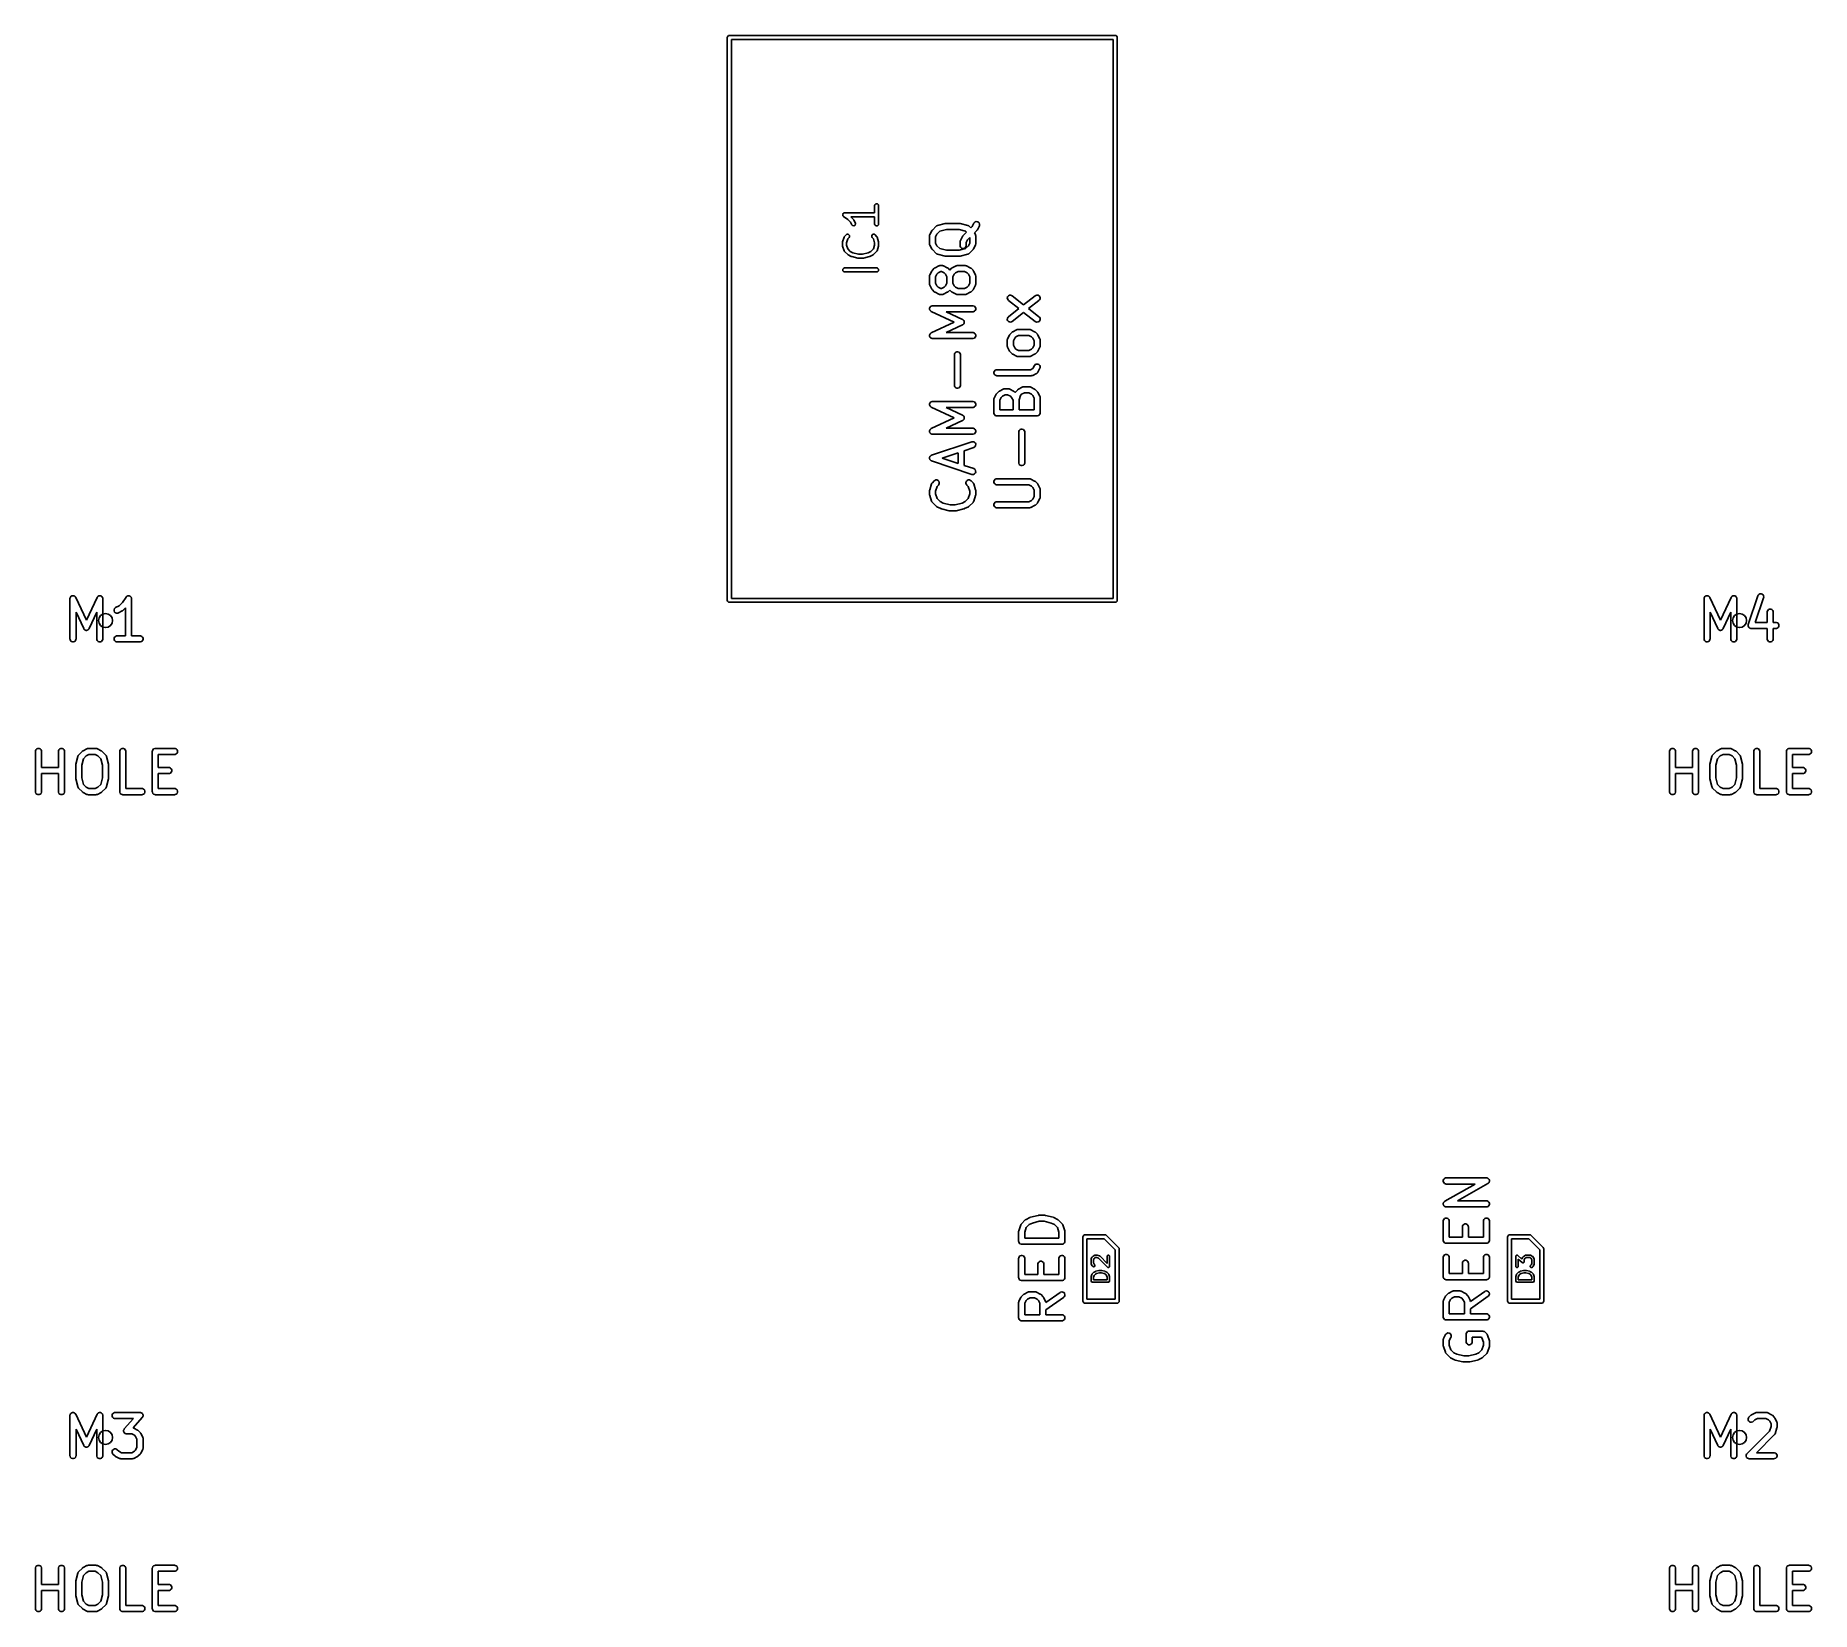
# Model space of a CAD drawing. Extents: x 4.49 to 6.23, y -4.9 to -3.36.
import ezdxf

# ---------------------------------------------------------------- set-up
doc = ezdxf.new("R2010")
doc.units = 0
doc.header["$MEASUREMENT"] = 0
doc.layers.add('BLACK', color=7, linetype='CONTINUOUS')

msp = doc.modelspace()

# ---------------------------------------------------------------- linework, layer by layer
at = {"layer": 'BLACK', "linetype": 'CONTINUOUS'}
for p, q in [((5.1639, -3.3596), (5.1641, -3.3589)), ((5.1639, -3.9108), (5.1639, -3.3596)), ((5.1641, -3.3589), (5.1651, -3.3578)), ((5.1651, -3.3578), (5.1659, -3.3577)), ((5.1659, -3.3577), (5.5438, -3.3577)), ((5.1679, -3.3616), (5.1679, -3.9089)), ((5.5419, -3.3616), (5.1679, -3.3616)), ((5.5419, -3.9089), (5.5419, -3.3616)), ((5.5438, -3.3577), (5.5446, -3.3578)), ((5.5446, -3.3578), (5.5457, -3.3589)), ((5.5457, -3.3589), (5.5458, -3.3596)), ((5.5458, -3.3596), (5.5458, -3.9108)), ((5.3082, -3.5243), (5.3084, -3.5235)), ((5.3082, -3.5313), (5.3082, -3.5243)), ((5.3084, -3.5235), (5.3094, -3.5224)), ((5.3094, -3.5224), (5.3109, -3.5224)), ((5.3109, -3.5224), (5.312, -3.5235)), ((5.312, -3.5235), (5.3121, -3.5243)), ((5.3121, -3.5243), (5.3121, -3.5422)), ((5.2767, -3.5329), (5.2769, -3.5327)), ((5.2769, -3.5334), (5.2767, -3.5329)), ((5.2769, -3.5325), (5.2773, -3.5321)), ((5.2769, -3.5327), (5.2769, -3.5325)), ((5.2769, -3.534), (5.2769, -3.5334)), ((5.277, -3.5341), (5.2769, -3.534)), ((5.277, -3.5343), (5.277, -3.5341)), ((5.2776, -3.5349), (5.277, -3.5343)), ((5.2773, -3.5321), (5.2776, -3.5316)), ((5.2776, -3.5316), (5.2778, -3.5316)), ((5.2819, -3.5378), (5.2776, -3.5349)), ((5.2778, -3.5316), (5.2779, -3.5314)), ((5.2779, -3.5314), (5.2787, -3.5313)), ((5.2787, -3.5313), (5.3082, -3.5313)), ((5.2846, -3.5404), (5.2819, -3.5378)), ((5.2859, -3.5431), (5.2846, -3.5404)), ((5.3082, -3.5352), (5.2849, -3.5352)), ((5.2849, -3.5352), (5.2876, -3.5379)), ((5.2864, -3.5437), (5.2859, -3.5431)), ((5.2878, -3.5442), (5.2864, -3.5437)), ((5.2876, -3.5379), (5.2877, -3.5381)), ((5.2877, -3.5381), (5.2879, -3.5384)), ((5.2892, -3.5435), (5.2878, -3.5442)), ((5.2879, -3.5384), (5.2894, -3.5414)), ((5.2896, -3.5421), (5.2892, -3.5435)), ((5.2894, -3.5414), (5.2896, -3.5421)), ((5.3082, -3.5422), (5.3082, -3.5352)), ((5.3084, -3.543), (5.3082, -3.5422)), ((5.3094, -3.5441), (5.3084, -3.543)), ((5.3109, -3.5441), (5.3094, -3.5441)), ((5.312, -3.543), (5.3109, -3.5441)), ((5.3121, -3.5422), (5.312, -3.543)), ((5.3647, -3.5482), (5.3684, -3.5445)), ((5.3684, -3.5445), (5.3689, -3.5441)), ((5.3689, -3.5441), (5.3691, -3.544)), ((5.3691, -3.544), (5.3693, -3.5439)), ((5.3693, -3.5439), (5.3698, -3.5437)), ((5.3698, -3.5437), (5.3773, -3.5418)), ((5.3773, -3.5418), (5.3774, -3.5418)), ((5.3774, -3.5418), (5.3774, -3.5418)), ((5.3774, -3.5418), (5.3777, -3.5418)), ((5.3777, -3.5418), (5.3779, -3.5417)), ((5.3779, -3.5417), (5.3779, -3.5417)), ((5.3779, -3.5417), (5.378, -3.5417)), ((5.378, -3.5417), (5.3911, -3.5417)), ((5.3911, -3.5417), (5.3912, -3.5417)), ((5.3912, -3.5417), (5.3913, -3.5417)), ((5.3913, -3.5417), (5.3915, -3.5418)), ((5.3915, -3.5418), (5.3917, -3.5418)), ((5.3917, -3.5418), (5.3918, -3.5418)), ((5.3918, -3.5418), (5.3919, -3.5418)), ((5.3919, -3.5418), (5.3994, -3.5437)), ((5.3994, -3.5437), (5.3999, -3.5439)), ((5.3999, -3.5439), (5.4001, -3.544)), ((5.4001, -3.544), (5.4003, -3.5441)), ((5.4003, -3.5441), (5.4007, -3.5445)), ((5.4007, -3.5445), (5.4024, -3.5461)), ((5.4024, -3.5461), (5.4037, -3.5448)), ((5.4037, -3.5448), (5.4054, -3.5415)), ((5.4054, -3.5415), (5.4057, -3.541)), ((5.4057, -3.541), (5.4066, -3.5402)), ((5.4066, -3.5402), (5.4076, -3.5399)), ((5.4076, -3.5399), (5.4088, -3.54)), ((5.4088, -3.54), (5.4098, -3.5405)), ((5.4107, -3.5441), (5.4088, -3.5479)), ((5.4098, -3.5405), (5.4106, -3.5413)), ((5.4106, -3.5413), (5.4109, -3.5424)), ((5.4109, -3.5436), (5.4107, -3.5441)), ((5.4109, -3.5424), (5.4109, -3.5436)), ((5.2767, -3.5602), (5.2768, -3.5599)), ((5.2767, -3.5632), (5.2767, -3.5602)), ((5.2768, -3.5636), (5.2767, -3.5632)), ((5.2768, -3.5596), (5.2783, -3.5551)), ((5.2768, -3.5599), (5.2768, -3.5596)), ((5.2768, -3.5639), (5.2768, -3.5636)), ((5.2783, -3.5684), (5.2768, -3.5639)), ((5.2783, -3.5551), (5.2784, -3.555)), ((5.2784, -3.555), (5.2785, -3.5547)), ((5.2784, -3.555), (5.2784, -3.555)), ((5.2785, -3.5547), (5.2787, -3.5545)), ((5.2787, -3.5545), (5.2787, -3.5544)), ((5.2787, -3.5544), (5.2788, -3.5544)), ((5.2788, -3.5544), (5.2803, -3.5529)), ((5.2803, -3.5529), (5.2809, -3.5524)), ((5.2819, -3.5568), (5.2806, -3.5606)), ((5.2806, -3.5606), (5.2806, -3.5629)), ((5.2806, -3.5629), (5.2819, -3.5667)), ((5.2809, -3.5524), (5.2824, -3.5524)), ((5.2831, -3.5556), (5.2819, -3.5568)), ((5.2824, -3.5524), (5.2835, -3.5535)), ((5.2835, -3.555), (5.2831, -3.5556)), ((5.2835, -3.5535), (5.2835, -3.555)), ((5.3054, -3.5535), (5.3064, -3.5524)), ((5.3054, -3.555), (5.3054, -3.5535)), ((5.3058, -3.5556), (5.3054, -3.555)), ((5.307, -3.5568), (5.3058, -3.5556)), ((5.3064, -3.5524), (5.3079, -3.5524)), ((5.3082, -3.5606), (5.307, -3.5568)), ((5.307, -3.5667), (5.3082, -3.5629)), ((5.3079, -3.5524), (5.3086, -3.5529)), ((5.3082, -3.5629), (5.3082, -3.5606)), ((5.3086, -3.5529), (5.3101, -3.5544)), ((5.3101, -3.5544), (5.3101, -3.5544)), ((5.3101, -3.5544), (5.3102, -3.5545)), ((5.3102, -3.5545), (5.3103, -3.5547)), ((5.3103, -3.5547), (5.3105, -3.555)), ((5.3105, -3.555), (5.3105, -3.555)), ((5.3105, -3.555), (5.3105, -3.5551)), ((5.3105, -3.5551), (5.312, -3.5596)), ((5.312, -3.5639), (5.3105, -3.5684)), ((5.312, -3.5596), (5.3121, -3.5599)), ((5.3121, -3.5636), (5.312, -3.5639)), ((5.3121, -3.5599), (5.3121, -3.5602)), ((5.3121, -3.5602), (5.3121, -3.5632)), ((5.3121, -3.5632), (5.3121, -3.5636)), ((5.3619, -3.5541), (5.362, -3.5535)), ((5.3619, -3.5616), (5.3619, -3.5541)), ((5.362, -3.5621), (5.3619, -3.5616)), ((5.362, -3.5533), (5.3623, -3.5527)), ((5.362, -3.5534), (5.362, -3.5533)), ((5.362, -3.5535), (5.362, -3.5534)), ((5.362, -3.5622), (5.362, -3.5621)), ((5.362, -3.5623), (5.362, -3.5622)), ((5.3623, -3.5629), (5.362, -3.5623)), ((5.3623, -3.5527), (5.3641, -3.549)), ((5.3641, -3.5666), (5.3623, -3.5629)), ((5.3641, -3.549), (5.3643, -3.5487)), ((5.3643, -3.5487), (5.3644, -3.5486)), ((5.3643, -3.5487), (5.3643, -3.5487)), ((5.3644, -3.5485), (5.3645, -3.5484)), ((5.3644, -3.5486), (5.3644, -3.5485)), ((5.3645, -3.5484), (5.3647, -3.5482)), ((5.3692, -3.5521), (5.3678, -3.5548)), ((5.3678, -3.5548), (5.3678, -3.5609)), ((5.3678, -3.5609), (5.3692, -3.5636)), ((5.372, -3.5492), (5.3692, -3.5521)), ((5.3692, -3.5636), (5.372, -3.5664)), ((5.3784, -3.5476), (5.372, -3.5492)), ((5.3908, -3.5476), (5.3784, -3.5476)), ((5.3971, -3.5492), (5.3908, -3.5476)), ((5.3919, -3.5597), (5.392, -3.5591)), ((5.3919, -3.5634), (5.3919, -3.5597)), ((5.392, -3.564), (5.3919, -3.5634)), ((5.392, -3.5589), (5.3922, -3.5584)), ((5.392, -3.559), (5.392, -3.5589)), ((5.392, -3.5591), (5.392, -3.559)), ((5.3924, -3.5651), (5.392, -3.564)), ((5.3922, -3.5584), (5.3941, -3.5546)), ((5.3941, -3.5546), (5.3943, -3.5544)), ((5.3943, -3.5543), (5.3944, -3.5542)), ((5.3943, -3.5544), (5.3943, -3.5543)), ((5.3944, -3.5542), (5.3944, -3.5541)), ((5.3944, -3.5541), (5.3945, -3.5541)), ((5.3945, -3.5541), (5.3947, -3.5538)), ((5.3947, -3.5538), (5.3982, -3.5503)), ((5.3982, -3.5503), (5.3971, -3.5492)), ((5.3971, -3.5664), (5.4, -3.5636)), ((5.3978, -3.564), (5.3973, -3.5651)), ((5.3992, -3.5577), (5.3978, -3.5604)), ((5.3978, -3.5604), (5.3978, -3.5634)), ((5.3978, -3.5634), (5.3978, -3.564)), ((5.4013, -3.5556), (5.3992, -3.5577)), ((5.4, -3.5636), (5.4013, -3.5609)), ((5.4013, -3.5609), (5.4013, -3.5556)), ((5.4069, -3.5629), (5.405, -3.5666)), ((5.4082, -3.5486), (5.406, -3.5509)), ((5.406, -3.5509), (5.4069, -3.5527)), ((5.4069, -3.5527), (5.4071, -3.5533)), ((5.4071, -3.5623), (5.4069, -3.5629)), ((5.4071, -3.5533), (5.4071, -3.5534)), ((5.4071, -3.5534), (5.4072, -3.5535)), ((5.4072, -3.5621), (5.4071, -3.5622)), ((5.4071, -3.5622), (5.4071, -3.5623)), ((5.4072, -3.5535), (5.4072, -3.5541)), ((5.4072, -3.5541), (5.4072, -3.5616)), ((5.4072, -3.5616), (5.4072, -3.5621)), ((5.4084, -3.5484), (5.4082, -3.5486)), ((5.4085, -3.5484), (5.4084, -3.5484)), ((5.4086, -3.5482), (5.4085, -3.5483)), ((5.4085, -3.5483), (5.4085, -3.5484)), ((5.4088, -3.5479), (5.4086, -3.5481)), ((5.4086, -3.5481), (5.4086, -3.5482)), ((5.2784, -3.5685), (5.2783, -3.5684)), ((5.2785, -3.5688), (5.2784, -3.5685)), ((5.2784, -3.5685), (5.2784, -3.5685)), ((5.2787, -3.569), (5.2785, -3.5688)), ((5.2787, -3.5691), (5.2787, -3.569)), ((5.2788, -3.5691), (5.2787, -3.5691)), ((5.2818, -3.5721), (5.2788, -3.5691)), ((5.282, -3.5723), (5.2818, -3.5721)), ((5.2819, -3.5667), (5.2843, -3.5691)), ((5.2823, -3.5725), (5.282, -3.5723)), ((5.2853, -3.574), (5.2823, -3.5725)), ((5.2843, -3.5691), (5.2869, -3.5704)), ((5.2855, -3.5741), (5.2853, -3.574)), ((5.2857, -3.5742), (5.2855, -3.5741)), ((5.2917, -3.5757), (5.2857, -3.5742)), ((5.2869, -3.5704), (5.2924, -3.5718)), ((5.2919, -3.5757), (5.2917, -3.5757)), ((5.2922, -3.5757), (5.2919, -3.5757)), ((5.2967, -3.5757), (5.2922, -3.5757)), ((5.2924, -3.5718), (5.2964, -3.5718)), ((5.2964, -3.5718), (5.302, -3.5704)), ((5.2969, -3.5757), (5.2967, -3.5757)), ((5.2972, -3.5757), (5.2969, -3.5757)), ((5.3032, -3.5742), (5.2972, -3.5757)), ((5.302, -3.5704), (5.3045, -3.5691)), ((5.3033, -3.5741), (5.3032, -3.5742)), ((5.3036, -3.574), (5.3033, -3.5741)), ((5.3066, -3.5725), (5.3036, -3.574)), ((5.3045, -3.5691), (5.307, -3.5667)), ((5.3068, -3.5723), (5.3066, -3.5725)), ((5.3071, -3.5721), (5.3068, -3.5723)), ((5.3101, -3.5691), (5.3071, -3.5721)), ((5.3102, -3.569), (5.3101, -3.5691)), ((5.3101, -3.5691), (5.3101, -3.5691)), ((5.3103, -3.5688), (5.3102, -3.569)), ((5.3105, -3.5685), (5.3103, -3.5688)), ((5.3105, -3.5684), (5.3105, -3.5685)), ((5.3105, -3.5685), (5.3105, -3.5685)), ((5.3643, -3.5669), (5.3641, -3.5666)), ((5.3644, -3.567), (5.3643, -3.5669)), ((5.3643, -3.5669), (5.3643, -3.5669)), ((5.3644, -3.5671), (5.3644, -3.567)), ((5.3645, -3.5672), (5.3644, -3.5671)), ((5.3647, -3.5674), (5.3645, -3.5672)), ((5.3684, -3.5711), (5.3647, -3.5674)), ((5.3689, -3.5715), (5.3684, -3.5711)), ((5.3691, -3.5716), (5.3689, -3.5715)), ((5.3693, -3.5717), (5.3691, -3.5716)), ((5.3698, -3.5719), (5.3693, -3.5717)), ((5.3773, -3.5738), (5.3698, -3.5719)), ((5.372, -3.5664), (5.3784, -3.568)), ((5.3774, -3.5738), (5.3773, -3.5738)), ((5.3777, -3.5738), (5.3774, -3.5738)), ((5.3774, -3.5738), (5.3774, -3.5738)), ((5.3779, -3.5739), (5.3777, -3.5738)), ((5.378, -3.5739), (5.3779, -3.5739)), ((5.3779, -3.5739), (5.3779, -3.5739)), ((5.3911, -3.5739), (5.378, -3.5739)), ((5.3784, -3.568), (5.3908, -3.568)), ((5.3908, -3.568), (5.3971, -3.5664)), ((5.3912, -3.5739), (5.3911, -3.5739)), ((5.3913, -3.5739), (5.3912, -3.5739)), ((5.3915, -3.5738), (5.3913, -3.5739)), ((5.3917, -3.5738), (5.3915, -3.5738)), ((5.3918, -3.5738), (5.3917, -3.5738)), ((5.3919, -3.5738), (5.3918, -3.5738)), ((5.3994, -3.5719), (5.3919, -3.5738)), ((5.3933, -3.5659), (5.3924, -3.5651)), ((5.3943, -3.5663), (5.3933, -3.5659)), ((5.3955, -3.5663), (5.3943, -3.5663)), ((5.3965, -3.5659), (5.3955, -3.5663)), ((5.3973, -3.5651), (5.3965, -3.5659)), ((5.3999, -3.5717), (5.3994, -3.5719)), ((5.4001, -3.5716), (5.3999, -3.5717)), ((5.4003, -3.5715), (5.4001, -3.5716)), ((5.4007, -3.5711), (5.4003, -3.5715)), ((5.4045, -3.5674), (5.4007, -3.5711)), ((5.4047, -3.5672), (5.4045, -3.5674)), ((5.4048, -3.567), (5.4047, -3.5671)), ((5.4047, -3.5671), (5.4047, -3.5672)), ((5.4049, -3.5669), (5.4048, -3.5669)), ((5.4048, -3.5669), (5.4048, -3.567)), ((5.405, -3.5666), (5.4049, -3.5669)), ((5.2769, -3.5865), (5.2779, -3.5854)), ((5.2769, -3.588), (5.2769, -3.5865)), ((5.2779, -3.5891), (5.2769, -3.588)), ((5.2779, -3.5854), (5.2787, -3.5853)), ((5.2787, -3.5892), (5.2779, -3.5891)), ((5.2787, -3.5853), (5.3102, -3.5853)), ((5.3102, -3.5892), (5.2787, -3.5892)), ((5.3102, -3.5853), (5.3109, -3.5854)), ((5.3109, -3.5891), (5.3102, -3.5892)), ((5.3109, -3.5854), (5.312, -3.5865)), ((5.312, -3.588), (5.3109, -3.5891)), ((5.312, -3.5865), (5.312, -3.588)), ((5.3619, -3.5934), (5.362, -3.5929)), ((5.3619, -3.6009), (5.3619, -3.5934)), ((5.362, -3.5926), (5.3623, -3.5921)), ((5.362, -3.5928), (5.362, -3.5926)), ((5.362, -3.5929), (5.362, -3.5928)), ((5.3623, -3.5921), (5.3641, -3.5884)), ((5.3641, -3.5884), (5.3643, -3.5881)), ((5.3643, -3.5881), (5.3643, -3.588)), ((5.3643, -3.588), (5.3644, -3.588)), ((5.3644, -3.5879), (5.3645, -3.5878)), ((5.3644, -3.588), (5.3644, -3.5879)), ((5.3645, -3.5878), (5.3647, -3.5876)), ((5.3647, -3.5876), (5.3666, -3.5857)), ((5.3666, -3.5857), (5.3668, -3.5855)), ((5.3668, -3.5855), (5.3669, -3.5854)), ((5.3668, -3.5855), (5.3668, -3.5855)), ((5.3669, -3.5854), (5.367, -3.5853)), ((5.367, -3.5853), (5.3671, -3.5853)), ((5.3671, -3.5853), (5.3673, -3.5852)), ((5.3673, -3.5852), (5.3711, -3.5833)), ((5.3692, -3.5914), (5.3678, -3.5941)), ((5.3678, -3.5941), (5.3678, -3.6002)), ((5.3704, -3.5902), (5.3692, -3.5914)), ((5.3731, -3.5889), (5.3704, -3.5902)), ((5.3711, -3.5833), (5.3716, -3.5831)), ((5.3716, -3.5831), (5.3717, -3.5831)), ((5.3717, -3.5831), (5.3718, -3.583)), ((5.3718, -3.583), (5.3724, -3.583)), ((5.3724, -3.583), (5.3743, -3.583)), ((5.3736, -3.5889), (5.3731, -3.5889)), ((5.3763, -3.5902), (5.3736, -3.5889)), ((5.3743, -3.583), (5.3748, -3.583)), ((5.3748, -3.583), (5.3749, -3.5831)), ((5.3749, -3.5831), (5.375, -3.5831)), ((5.375, -3.5831), (5.3756, -3.5833)), ((5.3756, -3.5833), (5.3793, -3.5852)), ((5.3775, -3.5914), (5.3763, -3.5902)), ((5.3788, -3.5941), (5.3775, -3.5914)), ((5.3788, -3.6002), (5.3788, -3.5941)), ((5.3793, -3.5852), (5.3796, -3.5853)), ((5.3796, -3.5853), (5.3797, -3.5853)), ((5.3797, -3.5853), (5.3797, -3.5854)), ((5.3797, -3.5854), (5.3798, -3.5855)), ((5.3798, -3.5855), (5.3799, -3.5855)), ((5.3799, -3.5855), (5.3801, -3.5857)), ((5.3801, -3.5857), (5.3818, -3.5874)), ((5.3818, -3.5874), (5.3834, -3.5857)), ((5.3834, -3.5857), (5.3837, -3.5855)), ((5.3837, -3.5855), (5.3838, -3.5854)), ((5.3837, -3.5855), (5.3837, -3.5855)), ((5.3838, -3.5854), (5.3839, -3.5853)), ((5.3839, -3.5853), (5.3842, -3.5852)), ((5.3839, -3.5853), (5.3839, -3.5853)), ((5.3842, -3.5852), (5.3879, -3.5833)), ((5.3861, -3.5914), (5.3847, -3.5941)), ((5.3847, -3.5941), (5.3847, -3.6002)), ((5.3873, -3.5902), (5.3861, -3.5914)), ((5.39, -3.5889), (5.3873, -3.5902)), ((5.3879, -3.5833), (5.3885, -3.5831)), ((5.3885, -3.5831), (5.3886, -3.5831)), ((5.3886, -3.5831), (5.3887, -3.583)), ((5.3887, -3.583), (5.3893, -3.583)), ((5.3893, -3.583), (5.3968, -3.583)), ((5.3961, -3.5889), (5.39, -3.5889)), ((5.3988, -3.5902), (5.3961, -3.5889)), ((5.3968, -3.583), (5.3973, -3.583)), ((5.3973, -3.583), (5.3974, -3.5831)), ((5.3974, -3.5831), (5.3975, -3.5831)), ((5.3975, -3.5831), (5.3981, -3.5833)), ((5.3981, -3.5833), (5.4018, -3.5852)), ((5.4, -3.5914), (5.3988, -3.5902)), ((5.4013, -3.5941), (5.4, -3.5914)), ((5.4013, -3.6002), (5.4013, -3.5941)), ((5.4018, -3.5852), (5.4021, -3.5853)), ((5.4021, -3.5853), (5.4022, -3.5853)), ((5.4022, -3.5853), (5.4022, -3.5854)), ((5.4022, -3.5854), (5.4023, -3.5855)), ((5.4023, -3.5855), (5.4024, -3.5855)), ((5.4024, -3.5855), (5.4026, -3.5857)), ((5.4026, -3.5857), (5.4045, -3.5876)), ((5.4045, -3.5876), (5.4047, -3.5878)), ((5.4047, -3.5878), (5.4047, -3.5879)), ((5.4047, -3.5879), (5.4048, -3.588)), ((5.4048, -3.588), (5.4048, -3.588)), ((5.4048, -3.588), (5.4049, -3.5881)), ((5.4049, -3.5881), (5.405, -3.5884)), ((5.405, -3.5884), (5.4069, -3.5921)), ((5.4069, -3.5921), (5.4071, -3.5926)), ((5.4071, -3.5926), (5.4071, -3.5928)), ((5.4071, -3.5928), (5.4072, -3.5929)), ((5.4072, -3.5929), (5.4072, -3.5934)), ((5.4072, -3.5934), (5.4072, -3.6009)), ((5.362, -3.6015), (5.3619, -3.6009)), ((5.362, -3.6016), (5.362, -3.6015)), ((5.362, -3.6017), (5.362, -3.6016)), ((5.3623, -3.6022), (5.362, -3.6017)), ((5.3641, -3.606), (5.3623, -3.6022)), ((5.3643, -3.6062), (5.3641, -3.606)), ((5.3643, -3.6063), (5.3643, -3.6062)), ((5.3644, -3.6064), (5.3643, -3.6063)), ((5.3644, -3.6065), (5.3644, -3.6064)), ((5.3645, -3.6065), (5.3644, -3.6065)), ((5.3647, -3.6068), (5.3645, -3.6065)), ((5.3666, -3.6086), (5.3647, -3.6068)), ((5.3668, -3.6088), (5.3666, -3.6086)), ((5.3668, -3.6089), (5.3668, -3.6088)), ((5.3669, -3.6089), (5.3668, -3.6089)), ((5.367, -3.609), (5.3669, -3.6089)), ((5.3671, -3.609), (5.367, -3.609)), ((5.3673, -3.6092), (5.3671, -3.609)), ((5.3711, -3.6111), (5.3673, -3.6092)), ((5.3678, -3.6002), (5.3692, -3.6029)), ((5.3692, -3.6029), (5.3704, -3.6041)), ((5.3704, -3.6041), (5.3731, -3.6055)), ((5.3716, -3.6113), (5.3711, -3.6111)), ((5.3717, -3.6113), (5.3716, -3.6113)), ((5.3718, -3.6113), (5.3717, -3.6113)), ((5.3724, -3.6114), (5.3718, -3.6113)), ((5.3743, -3.6114), (5.3724, -3.6114)), ((5.3731, -3.6055), (5.3736, -3.6055)), ((5.3736, -3.6055), (5.3763, -3.6041)), ((5.3748, -3.6113), (5.3743, -3.6114)), ((5.3749, -3.6113), (5.3748, -3.6113)), ((5.375, -3.6113), (5.3749, -3.6113)), ((5.3756, -3.6111), (5.375, -3.6113)), ((5.3793, -3.6092), (5.3756, -3.6111)), ((5.3763, -3.6041), (5.3775, -3.6029)), ((5.3775, -3.6029), (5.3788, -3.6002)), ((5.3796, -3.609), (5.3793, -3.6092)), ((5.3797, -3.609), (5.3796, -3.609)), ((5.3798, -3.6089), (5.3797, -3.6089)), ((5.3797, -3.6089), (5.3797, -3.609)), ((5.3799, -3.6088), (5.3798, -3.6089)), ((5.3801, -3.6086), (5.3799, -3.6088)), ((5.3818, -3.607), (5.3801, -3.6086)), ((5.3834, -3.6086), (5.3818, -3.607)), ((5.3837, -3.6088), (5.3834, -3.6086)), ((5.3837, -3.6089), (5.3837, -3.6088)), ((5.3838, -3.6089), (5.3837, -3.6089)), ((5.3839, -3.609), (5.3838, -3.6089)), ((5.3842, -3.6092), (5.3839, -3.609)), ((5.3839, -3.609), (5.3839, -3.609)), ((5.3879, -3.6111), (5.3842, -3.6092)), ((5.3847, -3.6002), (5.3861, -3.6029)), ((5.3861, -3.6029), (5.3873, -3.6041)), ((5.3873, -3.6041), (5.39, -3.6055)), ((5.3885, -3.6113), (5.3879, -3.6111)), ((5.3886, -3.6113), (5.3885, -3.6113)), ((5.3887, -3.6113), (5.3886, -3.6113)), ((5.3893, -3.6114), (5.3887, -3.6113)), ((5.3968, -3.6114), (5.3893, -3.6114)), ((5.39, -3.6055), (5.3961, -3.6055)), ((5.3961, -3.6055), (5.3988, -3.6041)), ((5.3973, -3.6113), (5.3968, -3.6114)), ((5.3974, -3.6113), (5.3973, -3.6113)), ((5.3975, -3.6113), (5.3974, -3.6113)), ((5.3981, -3.6111), (5.3975, -3.6113)), ((5.4018, -3.6092), (5.3981, -3.6111)), ((5.3988, -3.6041), (5.4, -3.6029)), ((5.4, -3.6029), (5.4013, -3.6002)), ((5.4021, -3.609), (5.4018, -3.6092)), ((5.4022, -3.609), (5.4021, -3.609)), ((5.4023, -3.6089), (5.4022, -3.6089)), ((5.4022, -3.6089), (5.4022, -3.609)), ((5.4024, -3.6088), (5.4023, -3.6089)), ((5.4026, -3.6086), (5.4024, -3.6088)), ((5.4045, -3.6068), (5.4026, -3.6086)), ((5.4047, -3.6065), (5.4045, -3.6068)), ((5.4048, -3.6064), (5.4047, -3.6065)), ((5.4047, -3.6065), (5.4047, -3.6065)), ((5.4049, -3.6062), (5.4048, -3.6063)), ((5.4048, -3.6063), (5.4048, -3.6064)), ((5.405, -3.606), (5.4049, -3.6062)), ((5.4069, -3.6022), (5.405, -3.606)), ((5.4071, -3.6017), (5.4069, -3.6022)), ((5.4072, -3.6015), (5.4071, -3.6016)), ((5.4071, -3.6016), (5.4071, -3.6017)), ((5.4072, -3.6009), (5.4072, -3.6015)), ((5.4381, -3.6146), (5.4384, -3.6135)), ((5.4382, -3.6157), (5.4381, -3.6146)), ((5.4388, -3.6167), (5.4382, -3.6157)), ((5.4384, -3.6135), (5.4391, -3.6126)), ((5.4392, -3.6171), (5.4388, -3.6167)), ((5.4391, -3.6126), (5.4401, -3.612)), ((5.4401, -3.612), (5.4412, -3.6119)), ((5.4412, -3.6119), (5.4423, -3.6122)), ((5.4423, -3.6122), (5.4428, -3.6125)), ((5.4428, -3.6125), (5.4541, -3.6214)), ((5.4541, -3.6214), (5.4654, -3.6125)), ((5.4654, -3.6125), (5.4659, -3.6122)), ((5.4659, -3.6122), (5.467, -3.6119)), ((5.467, -3.6119), (5.4682, -3.612)), ((5.4682, -3.612), (5.4692, -3.6126)), ((5.4695, -3.6167), (5.4691, -3.6171)), ((5.4692, -3.6126), (5.4699, -3.6135)), ((5.4701, -3.6157), (5.4695, -3.6167)), ((5.4699, -3.6135), (5.4702, -3.6146)), ((5.4702, -3.6146), (5.4701, -3.6157)), ((5.362, -3.6246), (5.3622, -3.6241)), ((5.362, -3.6247), (5.362, -3.6246)), ((5.362, -3.6252), (5.362, -3.6247)), ((5.362, -3.6247), (5.362, -3.6247)), ((5.362, -3.6257), (5.362, -3.6252)), ((5.362, -3.6258), (5.362, -3.6257)), ((5.362, -3.6259), (5.362, -3.6258)), ((5.3622, -3.6263), (5.362, -3.6259)), ((5.3622, -3.6241), (5.3624, -3.6237)), ((5.3624, -3.6268), (5.3622, -3.6263)), ((5.3624, -3.6237), (5.3625, -3.6236)), ((5.3624, -3.6269), (5.3624, -3.6268)), ((5.3628, -3.6273), (5.3624, -3.6269)), ((5.3624, -3.6269), (5.3624, -3.6269)), ((5.3625, -3.6236), (5.3629, -3.6232)), ((5.3625, -3.6236), (5.3625, -3.6236)), ((5.3631, -3.6277), (5.3628, -3.6273)), ((5.3629, -3.6232), (5.3633, -3.6228)), ((5.3632, -3.6277), (5.3631, -3.6277)), ((5.3633, -3.6278), (5.3632, -3.6277)), ((5.3633, -3.6228), (5.3633, -3.6228)), ((5.3633, -3.6228), (5.3634, -3.6228)), ((5.3636, -3.628), (5.3633, -3.6278)), ((5.3633, -3.6278), (5.3633, -3.6278)), ((5.3634, -3.6228), (5.3638, -3.6226)), ((5.386, -3.6384), (5.3636, -3.628)), ((5.3638, -3.6226), (5.3643, -3.6224)), ((5.3643, -3.6224), (5.3644, -3.6224)), ((5.3644, -3.6224), (5.3644, -3.6224)), ((5.3644, -3.6224), (5.3645, -3.6224)), ((5.3645, -3.6224), (5.3649, -3.6223)), ((5.3649, -3.6223), (5.4043, -3.6223)), ((5.4043, -3.6283), (5.3782, -3.6283)), ((5.3782, -3.6283), (5.3943, -3.6357)), ((5.4043, -3.6223), (5.4048, -3.6224)), ((5.4048, -3.6282), (5.4043, -3.6283)), ((5.4048, -3.6224), (5.4059, -3.6228)), ((5.4059, -3.6278), (5.4048, -3.6282)), ((5.4059, -3.6228), (5.4067, -3.6237)), ((5.4067, -3.6269), (5.4059, -3.6278)), ((5.4067, -3.6237), (5.4072, -3.6247)), ((5.4072, -3.6259), (5.4067, -3.6269)), ((5.4072, -3.6247), (5.4072, -3.6259)), ((5.4382, -3.6345), (5.4388, -3.6335)), ((5.4388, -3.6335), (5.4392, -3.6331)), ((5.4494, -3.6251), (5.4392, -3.6171)), ((5.4392, -3.6331), (5.4494, -3.6251)), ((5.4541, -3.6289), (5.4428, -3.6377)), ((5.4654, -3.6377), (5.4541, -3.6289)), ((5.4691, -3.6171), (5.4589, -3.6251)), ((5.4589, -3.6251), (5.4691, -3.6331)), ((5.4691, -3.6331), (5.4695, -3.6335)), ((5.4695, -3.6335), (5.4701, -3.6345)), ((5.362, -3.651), (5.3622, -3.6505)), ((5.362, -3.6511), (5.362, -3.651)), ((5.362, -3.651), (5.362, -3.651)), ((5.362, -3.6516), (5.362, -3.6511)), ((5.362, -3.6521), (5.362, -3.6516)), ((5.3622, -3.6505), (5.3624, -3.65)), ((5.3624, -3.6499), (5.3628, -3.6495)), ((5.3624, -3.65), (5.3624, -3.6499)), ((5.3624, -3.65), (5.3624, -3.65)), ((5.3628, -3.6495), (5.3631, -3.6492)), ((5.3631, -3.6492), (5.3632, -3.6491)), ((5.3632, -3.6491), (5.3633, -3.6491)), ((5.3633, -3.6491), (5.3636, -3.6489)), ((5.3633, -3.6491), (5.3633, -3.6491)), ((5.3636, -3.6489), (5.386, -3.6384)), ((5.3943, -3.6411), (5.3782, -3.6486)), ((5.3782, -3.6486), (5.4043, -3.6486)), ((5.3943, -3.6357), (5.3945, -3.6359)), ((5.3945, -3.641), (5.3943, -3.6411)), ((5.3945, -3.6359), (5.3945, -3.6359)), ((5.3945, -3.6359), (5.3946, -3.6359)), ((5.3946, -3.6409), (5.3945, -3.6409)), ((5.3945, -3.6409), (5.3945, -3.641)), ((5.3946, -3.6359), (5.3948, -3.636)), ((5.3948, -3.6408), (5.3946, -3.6409)), ((5.3948, -3.636), (5.3951, -3.6364)), ((5.3951, -3.6405), (5.3948, -3.6408)), ((5.3951, -3.6364), (5.3954, -3.6367)), ((5.3954, -3.6402), (5.3951, -3.6405)), ((5.3954, -3.6367), (5.3955, -3.6368)), ((5.3955, -3.6401), (5.3954, -3.6402)), ((5.3955, -3.6368), (5.3955, -3.6369)), ((5.3955, -3.6369), (5.3957, -3.6373)), ((5.3957, -3.6395), (5.3955, -3.64)), ((5.3955, -3.64), (5.3955, -3.6401)), ((5.3957, -3.6373), (5.3959, -3.6377)), ((5.3959, -3.6391), (5.3957, -3.6395)), ((5.3959, -3.6377), (5.3959, -3.6379)), ((5.3959, -3.6379), (5.3959, -3.638)), ((5.3959, -3.638), (5.3959, -3.6384)), ((5.3959, -3.6384), (5.3959, -3.6389)), ((5.3959, -3.6389), (5.3959, -3.639)), ((5.3959, -3.639), (5.3959, -3.6391)), ((5.4043, -3.6486), (5.4048, -3.6487)), ((5.4048, -3.6487), (5.4059, -3.6491)), ((5.4059, -3.6491), (5.4067, -3.6499)), ((5.4067, -3.6499), (5.4072, -3.651)), ((5.4072, -3.651), (5.4072, -3.6521)), ((5.4381, -3.6357), (5.4382, -3.6345)), ((5.4384, -3.6368), (5.4381, -3.6357)), ((5.4391, -3.6377), (5.4384, -3.6368)), ((5.4384, -3.6547), (5.4402, -3.651)), ((5.4401, -3.6382), (5.4391, -3.6377)), ((5.4412, -3.6384), (5.4401, -3.6382)), ((5.4402, -3.651), (5.4404, -3.6507)), ((5.4404, -3.6507), (5.4405, -3.6506)), ((5.4404, -3.6507), (5.4404, -3.6507)), ((5.4405, -3.6506), (5.4406, -3.6505)), ((5.4406, -3.6504), (5.4408, -3.6502)), ((5.4406, -3.6505), (5.4406, -3.6504)), ((5.4408, -3.6502), (5.4427, -3.6483)), ((5.4423, -3.6381), (5.4412, -3.6384)), ((5.4428, -3.6377), (5.4423, -3.6381)), ((5.4427, -3.6483), (5.4429, -3.6481)), ((5.4429, -3.6481), (5.443, -3.648)), ((5.4429, -3.6481), (5.4429, -3.6481)), ((5.443, -3.648), (5.4431, -3.648)), ((5.4431, -3.648), (5.4432, -3.6479)), ((5.4432, -3.6479), (5.4434, -3.6478)), ((5.4434, -3.6478), (5.4472, -3.6459)), ((5.4492, -3.6515), (5.4465, -3.6528)), ((5.4472, -3.6459), (5.4477, -3.6457)), ((5.4477, -3.6457), (5.4478, -3.6457)), ((5.4478, -3.6457), (5.4479, -3.6457)), ((5.4479, -3.6457), (5.4485, -3.6456)), ((5.4485, -3.6456), (5.4598, -3.6456)), ((5.4591, -3.6515), (5.4492, -3.6515)), ((5.4618, -3.6528), (5.4591, -3.6515)), ((5.4598, -3.6456), (5.4603, -3.6457)), ((5.4603, -3.6457), (5.4604, -3.6457)), ((5.4604, -3.6457), (5.4605, -3.6457)), ((5.4605, -3.6457), (5.4611, -3.6459)), ((5.4611, -3.6459), (5.4648, -3.6478)), ((5.4648, -3.6478), (5.4651, -3.6479)), ((5.4651, -3.6479), (5.4651, -3.648)), ((5.4651, -3.648), (5.4652, -3.648)), ((5.4652, -3.648), (5.4653, -3.6481)), ((5.4653, -3.6481), (5.4654, -3.6481)), ((5.4659, -3.6381), (5.4654, -3.6377)), ((5.4654, -3.6481), (5.4656, -3.6483)), ((5.4656, -3.6483), (5.4675, -3.6502)), ((5.467, -3.6384), (5.4659, -3.6381)), ((5.4682, -3.6382), (5.467, -3.6384)), ((5.4675, -3.6502), (5.4677, -3.6504)), ((5.4677, -3.6504), (5.4677, -3.6505)), ((5.4677, -3.6505), (5.4678, -3.6506)), ((5.4678, -3.6506), (5.4678, -3.6507)), ((5.4678, -3.6507), (5.4679, -3.6507)), ((5.4679, -3.6507), (5.468, -3.651)), ((5.468, -3.651), (5.4699, -3.6547)), ((5.4692, -3.6377), (5.4682, -3.6382)), ((5.4699, -3.6368), (5.4692, -3.6377)), ((5.4702, -3.6357), (5.4699, -3.6368)), ((5.4701, -3.6345), (5.4702, -3.6357)), ((5.362, -3.6522), (5.362, -3.6521)), ((5.3622, -3.6527), (5.362, -3.6522)), ((5.362, -3.6522), (5.362, -3.6522)), ((5.3624, -3.6532), (5.3622, -3.6527)), ((5.3625, -3.6532), (5.3624, -3.6532)), ((5.3625, -3.6533), (5.3625, -3.6532)), ((5.3629, -3.6536), (5.3625, -3.6533)), ((5.3633, -3.654), (5.3629, -3.6536)), ((5.3634, -3.6541), (5.3633, -3.654)), ((5.3633, -3.654), (5.3633, -3.654)), ((5.3638, -3.6542), (5.3634, -3.6541)), ((5.3643, -3.6544), (5.3638, -3.6542)), ((5.3644, -3.6545), (5.3643, -3.6544)), ((5.3645, -3.6545), (5.3644, -3.6545)), ((5.3644, -3.6545), (5.3644, -3.6545)), ((5.3649, -3.6545), (5.3645, -3.6545)), ((5.4043, -3.6545), (5.3649, -3.6545)), ((5.3864, -3.6697), (5.3868, -3.6687)), ((5.3868, -3.6687), (5.3876, -3.6678)), ((5.3876, -3.6678), (5.3887, -3.6674)), ((5.3887, -3.6674), (5.3898, -3.6674)), ((5.3898, -3.6674), (5.3909, -3.6678)), ((5.3909, -3.6678), (5.3917, -3.6687)), ((5.3917, -3.6687), (5.3922, -3.6697)), ((5.4048, -3.6544), (5.4043, -3.6545)), ((5.4059, -3.654), (5.4048, -3.6544)), ((5.4067, -3.6532), (5.4059, -3.654)), ((5.4072, -3.6521), (5.4067, -3.6532)), ((5.4381, -3.6555), (5.4382, -3.6554)), ((5.4381, -3.656), (5.4381, -3.6555)), ((5.4381, -3.6617), (5.4381, -3.656)), ((5.4381, -3.6622), (5.4381, -3.6617)), ((5.4382, -3.6623), (5.4381, -3.6622)), ((5.4382, -3.6553), (5.4384, -3.6547)), ((5.4382, -3.6554), (5.4382, -3.6553)), ((5.4382, -3.6625), (5.4382, -3.6623)), ((5.4384, -3.663), (5.4382, -3.6625)), ((5.4402, -3.6667), (5.4384, -3.663)), ((5.4404, -3.667), (5.4402, -3.6667)), ((5.4404, -3.6671), (5.4404, -3.667)), ((5.4405, -3.6671), (5.4404, -3.6671)), ((5.4406, -3.6672), (5.4405, -3.6671)), ((5.4406, -3.6673), (5.4406, -3.6672)), ((5.4408, -3.6675), (5.4406, -3.6673)), ((5.4427, -3.6694), (5.4408, -3.6675)), ((5.4453, -3.654), (5.444, -3.6567)), ((5.444, -3.6567), (5.444, -3.661)), ((5.444, -3.661), (5.4453, -3.6637)), ((5.4465, -3.6528), (5.4453, -3.654)), ((5.4453, -3.6637), (5.4465, -3.6649)), ((5.4465, -3.6649), (5.4492, -3.6662)), ((5.4492, -3.6662), (5.4591, -3.6662)), ((5.4591, -3.6662), (5.4618, -3.6649)), ((5.463, -3.654), (5.4618, -3.6528)), ((5.4618, -3.6649), (5.463, -3.6637)), ((5.4643, -3.6567), (5.463, -3.654)), ((5.463, -3.6637), (5.4643, -3.661)), ((5.4643, -3.661), (5.4643, -3.6567)), ((5.4675, -3.6675), (5.4656, -3.6694)), ((5.4677, -3.6673), (5.4675, -3.6675)), ((5.4678, -3.6671), (5.4677, -3.6672)), ((5.4677, -3.6672), (5.4677, -3.6673)), ((5.4679, -3.667), (5.4678, -3.6671)), ((5.4678, -3.6671), (5.4678, -3.6671)), ((5.468, -3.6667), (5.4679, -3.667)), ((5.4699, -3.663), (5.468, -3.6667)), ((5.4699, -3.6547), (5.4701, -3.6553)), ((5.4701, -3.6625), (5.4699, -3.663)), ((5.4701, -3.6553), (5.4701, -3.6554)), ((5.4701, -3.6554), (5.4702, -3.6555)), ((5.4702, -3.6622), (5.4701, -3.6623)), ((5.4701, -3.6623), (5.4701, -3.6625)), ((5.4702, -3.6555), (5.4702, -3.656)), ((5.4702, -3.656), (5.4702, -3.6617)), ((5.4702, -3.6617), (5.4702, -3.6622)), ((5.3863, -3.6703), (5.3864, -3.6697)), ((5.3863, -3.7003), (5.3863, -3.6703)), ((5.3922, -3.6697), (5.3922, -3.6703)), ((5.3922, -3.6703), (5.3922, -3.7003)), ((5.425, -3.6873), (5.4254, -3.6863)), ((5.4254, -3.6863), (5.4262, -3.6855)), ((5.4262, -3.6855), (5.4273, -3.685)), ((5.4273, -3.685), (5.4279, -3.685)), ((5.4279, -3.685), (5.4609, -3.685)), ((5.4429, -3.6696), (5.4427, -3.6694)), ((5.443, -3.6697), (5.4429, -3.6696)), ((5.4429, -3.6696), (5.4429, -3.6696)), ((5.4431, -3.6697), (5.443, -3.6697)), ((5.4432, -3.6698), (5.4431, -3.6697)), ((5.4434, -3.6699), (5.4432, -3.6698)), ((5.4472, -3.6718), (5.4434, -3.6699)), ((5.4477, -3.672), (5.4472, -3.6718)), ((5.4478, -3.672), (5.4477, -3.672)), ((5.4479, -3.6721), (5.4478, -3.672)), ((5.4485, -3.6721), (5.4479, -3.6721)), ((5.4598, -3.6721), (5.4485, -3.6721)), ((5.4603, -3.6721), (5.4598, -3.6721)), ((5.4604, -3.672), (5.4603, -3.6721)), ((5.4605, -3.672), (5.4604, -3.672)), ((5.4611, -3.6718), (5.4605, -3.672)), ((5.4609, -3.685), (5.4632, -3.6838)), ((5.4648, -3.6699), (5.4611, -3.6718)), ((5.4632, -3.6838), (5.4646, -3.681)), ((5.4646, -3.681), (5.4649, -3.6805)), ((5.4651, -3.6698), (5.4648, -3.6699)), ((5.4649, -3.6805), (5.4658, -3.6797)), ((5.4652, -3.6697), (5.4651, -3.6697)), ((5.4651, -3.6697), (5.4651, -3.6698)), ((5.4653, -3.6696), (5.4652, -3.6697)), ((5.4654, -3.6696), (5.4653, -3.6696)), ((5.4656, -3.6694), (5.4654, -3.6696)), ((5.4658, -3.6797), (5.4669, -3.6794)), ((5.4669, -3.6794), (5.468, -3.6794)), ((5.468, -3.6794), (5.4691, -3.68)), ((5.4699, -3.6836), (5.468, -3.6874)), ((5.4691, -3.68), (5.4698, -3.6808)), ((5.4698, -3.6808), (5.4702, -3.6819)), ((5.4701, -3.6831), (5.4699, -3.6836)), ((5.4702, -3.6819), (5.4701, -3.6831)), ((5.3864, -3.7009), (5.3863, -3.7003)), ((5.3868, -3.7019), (5.3864, -3.7009)), ((5.3876, -3.7027), (5.3868, -3.7019)), ((5.3887, -3.7032), (5.3876, -3.7027)), ((5.3898, -3.7032), (5.3887, -3.7032)), ((5.3909, -3.7027), (5.3898, -3.7032)), ((5.3917, -3.7019), (5.3909, -3.7027)), ((5.3922, -3.7009), (5.3917, -3.7019)), ((5.3922, -3.7003), (5.3922, -3.7009)), ((5.425, -3.6885), (5.425, -3.6873)), ((5.4254, -3.6896), (5.425, -3.6885)), ((5.4262, -3.6904), (5.4254, -3.6896)), ((5.4273, -3.6908), (5.4262, -3.6904)), ((5.4279, -3.6909), (5.4273, -3.6908)), ((5.4616, -3.6909), (5.4279, -3.6909)), ((5.4341, -3.704), (5.4346, -3.7038)), ((5.4346, -3.7038), (5.4347, -3.7038)), ((5.4347, -3.7038), (5.4348, -3.7038)), ((5.4348, -3.7038), (5.4354, -3.7037)), ((5.4354, -3.7037), (5.4391, -3.7037)), ((5.4391, -3.7037), (5.4397, -3.7038)), ((5.4397, -3.7038), (5.4398, -3.7038)), ((5.4398, -3.7038), (5.4399, -3.7038)), ((5.4399, -3.7038), (5.4405, -3.704)), ((5.4491, -3.704), (5.4528, -3.7021)), ((5.4528, -3.7021), (5.4534, -3.7019)), ((5.4534, -3.7019), (5.4535, -3.7019)), ((5.4535, -3.7019), (5.4536, -3.7019)), ((5.4536, -3.7019), (5.4541, -3.7018)), ((5.4541, -3.7018), (5.4598, -3.7018)), ((5.4598, -3.7018), (5.4603, -3.7019)), ((5.4603, -3.7019), (5.4604, -3.7019)), ((5.4604, -3.7019), (5.4605, -3.7019)), ((5.4605, -3.7019), (5.4611, -3.7021)), ((5.4611, -3.7021), (5.4648, -3.704)), ((5.4622, -3.6908), (5.4616, -3.6909)), ((5.4623, -3.6908), (5.4622, -3.6908)), ((5.4624, -3.6908), (5.4623, -3.6908)), ((5.463, -3.6906), (5.4624, -3.6908)), ((5.4667, -3.6887), (5.463, -3.6906)), ((5.4668, -3.6886), (5.4667, -3.6887)), ((5.4669, -3.6886), (5.4668, -3.6886)), ((5.4668, -3.6886), (5.4668, -3.6886)), ((5.4672, -3.6884), (5.4669, -3.6886)), ((5.4674, -3.6881), (5.4672, -3.6884)), ((5.4677, -3.6879), (5.4674, -3.6881)), ((5.4679, -3.6876), (5.4677, -3.6879)), ((5.468, -3.6875), (5.4679, -3.6875)), ((5.4679, -3.6875), (5.4679, -3.6876)), ((5.468, -3.6874), (5.468, -3.6875)), ((5.362, -3.7183), (5.3622, -3.7179)), ((5.362, -3.7184), (5.362, -3.7183)), ((5.362, -3.7185), (5.362, -3.7184)), ((5.362, -3.719), (5.362, -3.7185)), ((5.362, -3.7195), (5.362, -3.719)), ((5.362, -3.7196), (5.362, -3.7195)), ((5.362, -3.7195), (5.362, -3.7195)), ((5.3622, -3.7201), (5.362, -3.7196)), ((5.3622, -3.7179), (5.3624, -3.7174)), ((5.3624, -3.7206), (5.3622, -3.7201)), ((5.3624, -3.7174), (5.3625, -3.7174)), ((5.3624, -3.7207), (5.3624, -3.7206)), ((5.3624, -3.7206), (5.3624, -3.7206)), ((5.3628, -3.721), (5.3624, -3.7207)), ((5.3625, -3.7173), (5.3629, -3.7169)), ((5.3625, -3.7174), (5.3625, -3.7173)), ((5.3631, -3.7214), (5.3628, -3.721)), ((5.3629, -3.7169), (5.3633, -3.7166)), ((5.3633, -3.7166), (5.3634, -3.7165)), ((5.3633, -3.7166), (5.3633, -3.7166)), ((5.3634, -3.7165), (5.3638, -3.7163)), ((5.3638, -3.7163), (5.3643, -3.7161)), ((5.3643, -3.7161), (5.3644, -3.7161)), ((5.3644, -3.7161), (5.3644, -3.7161)), ((5.3644, -3.7161), (5.3645, -3.7161)), ((5.3645, -3.7161), (5.3649, -3.7161)), ((5.3649, -3.7161), (5.4043, -3.7161)), ((5.4043, -3.7161), (5.4048, -3.7161)), ((5.4048, -3.7161), (5.4059, -3.7166)), ((5.4059, -3.7166), (5.4067, -3.7174)), ((5.4067, -3.7207), (5.4059, -3.7215)), ((5.4067, -3.7174), (5.4072, -3.7185)), ((5.4072, -3.7196), (5.4067, -3.7207)), ((5.4072, -3.7185), (5.4072, -3.7196)), ((5.4249, -3.7142), (5.425, -3.7136)), ((5.4249, -3.7273), (5.4249, -3.7142)), ((5.425, -3.7134), (5.4252, -3.7128)), ((5.425, -3.7135), (5.425, -3.7134)), ((5.425, -3.7136), (5.425, -3.7135)), ((5.4252, -3.7128), (5.4271, -3.7091)), ((5.4271, -3.7091), (5.4273, -3.7088)), ((5.4273, -3.7088), (5.4274, -3.7087)), ((5.4273, -3.7088), (5.4273, -3.7088)), ((5.4274, -3.7087), (5.4274, -3.7086)), ((5.4274, -3.7086), (5.4275, -3.7086)), ((5.4275, -3.7086), (5.4277, -3.7083)), ((5.4277, -3.7083), (5.4295, -3.7065)), ((5.4295, -3.7065), (5.4298, -3.7063)), ((5.4298, -3.7063), (5.4298, -3.7062)), ((5.4298, -3.7062), (5.4299, -3.7062)), ((5.4299, -3.7062), (5.43, -3.7061)), ((5.43, -3.7061), (5.4301, -3.7061)), ((5.4301, -3.7061), (5.4303, -3.7059)), ((5.4303, -3.7059), (5.4341, -3.704)), ((5.4322, -3.7122), (5.4308, -3.7149)), ((5.4308, -3.7149), (5.4308, -3.7243)), ((5.4334, -3.711), (5.4322, -3.7122)), ((5.4361, -3.7096), (5.4334, -3.711)), ((5.4384, -3.7096), (5.4361, -3.7096)), ((5.4411, -3.711), (5.4384, -3.7096)), ((5.4405, -3.704), (5.4442, -3.7059)), ((5.4423, -3.7122), (5.4411, -3.711)), ((5.4437, -3.7149), (5.4423, -3.7122)), ((5.4437, -3.7243), (5.4437, -3.7149)), ((5.4442, -3.7059), (5.4445, -3.7061)), ((5.4445, -3.7061), (5.4445, -3.7061)), ((5.4445, -3.7061), (5.4446, -3.7062)), ((5.4446, -3.7062), (5.4447, -3.7062)), ((5.4447, -3.7062), (5.4447, -3.7063)), ((5.4447, -3.7063), (5.445, -3.7065)), ((5.445, -3.7065), (5.4458, -3.7073)), ((5.4458, -3.7073), (5.4459, -3.7071)), ((5.4459, -3.7071), (5.446, -3.707)), ((5.446, -3.707), (5.4461, -3.7069)), ((5.4461, -3.7069), (5.4464, -3.7065)), ((5.4464, -3.7065), (5.4483, -3.7046)), ((5.4483, -3.7046), (5.4485, -3.7044)), ((5.4485, -3.7044), (5.4486, -3.7043)), ((5.4486, -3.7043), (5.4487, -3.7043)), ((5.4487, -3.7043), (5.4487, -3.7042)), ((5.4487, -3.7042), (5.4488, -3.7042)), ((5.4488, -3.7042), (5.4491, -3.704)), ((5.4511, -3.7101), (5.4496, -3.7146)), ((5.4496, -3.7146), (5.4496, -3.7243)), ((5.4521, -3.7091), (5.4511, -3.7101)), ((5.4548, -3.7077), (5.4521, -3.7091)), ((5.4591, -3.7077), (5.4548, -3.7077)), ((5.4618, -3.7091), (5.4591, -3.7077)), ((5.463, -3.7103), (5.4618, -3.7091)), ((5.4643, -3.713), (5.463, -3.7103)), ((5.4643, -3.7243), (5.4643, -3.713)), ((5.4648, -3.704), (5.4651, -3.7042)), ((5.4651, -3.7042), (5.4651, -3.7042)), ((5.4651, -3.7042), (5.4652, -3.7043)), ((5.4652, -3.7043), (5.4653, -3.7043)), ((5.4653, -3.7043), (5.4654, -3.7044)), ((5.4654, -3.7044), (5.4656, -3.7046)), ((5.4656, -3.7046), (5.4675, -3.7065)), ((5.4675, -3.7065), (5.4677, -3.7067)), ((5.4677, -3.7067), (5.4677, -3.7067)), ((5.4677, -3.7067), (5.4678, -3.7068)), ((5.4678, -3.7068), (5.4678, -3.7069)), ((5.4678, -3.7069), (5.4679, -3.707)), ((5.4679, -3.707), (5.468, -3.7072)), ((5.468, -3.7072), (5.4699, -3.711)), ((5.4699, -3.711), (5.4701, -3.7115)), ((5.4701, -3.7115), (5.4701, -3.7116)), ((5.4701, -3.7116), (5.4702, -3.7117)), ((5.4702, -3.7117), (5.4702, -3.7123)), ((5.4702, -3.7123), (5.4702, -3.7273)), ((5.3632, -3.7215), (5.3631, -3.7214)), ((5.3633, -3.7215), (5.3632, -3.7215)), ((5.3636, -3.7217), (5.3633, -3.7215)), ((5.3633, -3.7215), (5.3633, -3.7215)), ((5.386, -3.7322), (5.3636, -3.7217)), ((5.3636, -3.7426), (5.386, -3.7322)), ((5.4043, -3.722), (5.3782, -3.722)), ((5.3782, -3.722), (5.3943, -3.7295)), ((5.3943, -3.7348), (5.3782, -3.7423)), ((5.3943, -3.7295), (5.3945, -3.7296)), ((5.3945, -3.7347), (5.3943, -3.7348)), ((5.3945, -3.7296), (5.3945, -3.7296)), ((5.3945, -3.7296), (5.3946, -3.7297)), ((5.3946, -3.7346), (5.3945, -3.7347)), ((5.3945, -3.7347), (5.3945, -3.7347)), ((5.3946, -3.7297), (5.3948, -3.7298)), ((5.3948, -3.7345), (5.3946, -3.7346)), ((5.3948, -3.7298), (5.3951, -3.7301)), ((5.3951, -3.7342), (5.3948, -3.7345)), ((5.3951, -3.7301), (5.3954, -3.7304)), ((5.3954, -3.7339), (5.3951, -3.7342)), ((5.3954, -3.7304), (5.3955, -3.7305)), ((5.3955, -3.7338), (5.3954, -3.7339)), ((5.3955, -3.7305), (5.3955, -3.7306)), ((5.3955, -3.7306), (5.3957, -3.7311)), ((5.3957, -3.7333), (5.3955, -3.7337)), ((5.3955, -3.7337), (5.3955, -3.7338)), ((5.3957, -3.7311), (5.3959, -3.7315)), ((5.3959, -3.7329), (5.3957, -3.7333)), ((5.3959, -3.7315), (5.3959, -3.7316)), ((5.3959, -3.7316), (5.3959, -3.7317)), ((5.3959, -3.7317), (5.3959, -3.7322)), ((5.3959, -3.7322), (5.3959, -3.7326)), ((5.3959, -3.7326), (5.3959, -3.7327)), ((5.3959, -3.7327), (5.3959, -3.7329)), ((5.4048, -3.7219), (5.4043, -3.722)), ((5.4059, -3.7215), (5.4048, -3.7219)), ((5.425, -3.7279), (5.4249, -3.7273)), ((5.4254, -3.7289), (5.425, -3.7279)), ((5.4262, -3.7297), (5.4254, -3.7289)), ((5.4273, -3.7302), (5.4262, -3.7297)), ((5.4279, -3.7302), (5.4273, -3.7302)), ((5.4673, -3.7302), (5.4279, -3.7302)), ((5.4308, -3.7243), (5.4437, -3.7243)), ((5.4496, -3.7243), (5.4643, -3.7243)), ((5.4678, -3.7302), (5.4673, -3.7302)), ((5.4689, -3.7297), (5.4678, -3.7302)), ((5.4697, -3.7289), (5.4689, -3.7297)), ((5.4702, -3.7279), (5.4697, -3.7289)), ((5.4702, -3.7273), (5.4702, -3.7279)), ((5.362, -3.7447), (5.3622, -3.7442)), ((5.362, -3.7448), (5.362, -3.7447)), ((5.362, -3.7453), (5.362, -3.7448)), ((5.362, -3.7448), (5.362, -3.7448)), ((5.362, -3.7459), (5.362, -3.7453)), ((5.362, -3.746), (5.362, -3.7459)), ((5.362, -3.7459), (5.362, -3.7459)), ((5.3622, -3.7465), (5.362, -3.746)), ((5.3622, -3.7442), (5.3624, -3.7438)), ((5.3624, -3.7469), (5.3622, -3.7465)), ((5.3624, -3.7436), (5.3628, -3.7433)), ((5.3624, -3.7437), (5.3624, -3.7436)), ((5.3624, -3.7438), (5.3624, -3.7437)), ((5.3625, -3.747), (5.3624, -3.7469)), ((5.3629, -3.7474), (5.3625, -3.747)), ((5.3625, -3.747), (5.3625, -3.747)), ((5.3628, -3.7433), (5.3631, -3.7429)), ((5.3633, -3.7477), (5.3629, -3.7474)), ((5.3631, -3.7429), (5.3632, -3.7429)), ((5.3632, -3.7429), (5.3633, -3.7428)), ((5.3633, -3.7428), (5.3636, -3.7426)), ((5.3633, -3.7428), (5.3633, -3.7428)), ((5.3633, -3.7478), (5.3633, -3.7477)), ((5.3634, -3.7478), (5.3633, -3.7478)), ((5.3638, -3.748), (5.3634, -3.7478)), ((5.3643, -3.7482), (5.3638, -3.748)), ((5.364, -3.7687), (5.4033, -3.7556)), ((5.3644, -3.7482), (5.3643, -3.7482)), ((5.3645, -3.7482), (5.3644, -3.7482)), ((5.3644, -3.7482), (5.3644, -3.7482)), ((5.3649, -3.7482), (5.3645, -3.7482)), ((5.4043, -3.7482), (5.3649, -3.7482)), ((5.3782, -3.7423), (5.4043, -3.7423)), ((5.4033, -3.7556), (5.4039, -3.7555)), ((5.4039, -3.7555), (5.405, -3.7556)), ((5.4043, -3.7423), (5.4048, -3.7424)), ((5.4048, -3.7482), (5.4043, -3.7482)), ((5.4048, -3.7424), (5.4059, -3.7428)), ((5.4059, -3.7477), (5.4048, -3.7482)), ((5.405, -3.7556), (5.4061, -3.7561)), ((5.4059, -3.7428), (5.4067, -3.7436)), ((5.4067, -3.7469), (5.4059, -3.7477)), ((5.4061, -3.7561), (5.4068, -3.7569)), ((5.4067, -3.7436), (5.4072, -3.7447)), ((5.4072, -3.7459), (5.4067, -3.7469)), ((5.4072, -3.7447), (5.4072, -3.7459)), ((5.4493, -3.746), (5.4494, -3.7455)), ((5.4493, -3.776), (5.4493, -3.746)), ((5.4494, -3.7455), (5.4498, -3.7444)), ((5.4498, -3.7444), (5.4506, -3.7436)), ((5.4506, -3.7436), (5.4517, -3.7431)), ((5.4517, -3.7431), (5.4528, -3.7431)), ((5.4528, -3.7431), (5.4539, -3.7436)), ((5.4539, -3.7436), (5.4547, -3.7444)), ((5.4547, -3.7444), (5.4552, -3.7455)), ((5.4552, -3.7455), (5.4552, -3.746)), ((5.4552, -3.746), (5.4552, -3.776)), ((5.362, -3.7708), (5.3622, -3.7704)), ((5.362, -3.771), (5.362, -3.7708)), ((5.362, -3.7712), (5.362, -3.771)), ((5.362, -3.7715), (5.362, -3.7712)), ((5.362, -3.7719), (5.362, -3.7715)), ((5.362, -3.7721), (5.362, -3.7719)), ((5.362, -3.7723), (5.362, -3.7721)), ((5.3622, -3.7726), (5.362, -3.7723)), ((5.3622, -3.7704), (5.3623, -3.7701)), ((5.3623, -3.773), (5.3622, -3.7726)), ((5.3623, -3.7701), (5.3625, -3.7699)), ((5.3625, -3.7732), (5.3623, -3.773)), ((5.3625, -3.7699), (5.3626, -3.7697)), ((5.3626, -3.7733), (5.3625, -3.7732)), ((5.3626, -3.7697), (5.3628, -3.7695)), ((5.3628, -3.7736), (5.3626, -3.7733)), ((5.3628, -3.7695), (5.3631, -3.7692)), ((5.3631, -3.7692), (5.3633, -3.7691)), ((5.3633, -3.7691), (5.3634, -3.769)), ((5.3634, -3.769), (5.364, -3.7687)), ((5.3901, -3.7663), (5.3742, -3.7715)), ((5.3742, -3.7715), (5.3901, -3.7768)), ((5.3901, -3.7768), (5.3901, -3.7663)), ((5.4052, -3.7612), (5.396, -3.7643)), ((5.396, -3.7643), (5.396, -3.7788)), ((5.4057, -3.761), (5.4052, -3.7612)), ((5.4066, -3.7602), (5.4057, -3.761)), ((5.4071, -3.7592), (5.4066, -3.7602)), ((5.4068, -3.7569), (5.4072, -3.758)), ((5.4072, -3.758), (5.4071, -3.7592)), ((5.3631, -3.7739), (5.3628, -3.7736)), ((5.3633, -3.774), (5.3631, -3.7739)), ((5.3634, -3.7741), (5.3633, -3.774)), ((5.364, -3.7743), (5.3634, -3.7741)), ((5.4033, -3.7875), (5.364, -3.7743)), ((5.396, -3.7788), (5.4052, -3.7819)), ((5.4039, -3.7876), (5.4033, -3.7875)), ((5.405, -3.7875), (5.4039, -3.7876)), ((5.4061, -3.787), (5.405, -3.7875)), ((5.4052, -3.7819), (5.4057, -3.7821)), ((5.4057, -3.7821), (5.4066, -3.7828)), ((5.4068, -3.7861), (5.4061, -3.787)), ((5.4066, -3.7828), (5.4071, -3.7839)), ((5.4072, -3.785), (5.4068, -3.7861)), ((5.4071, -3.7839), (5.4072, -3.785)), ((5.4494, -3.7766), (5.4493, -3.776)), ((5.4498, -3.7777), (5.4494, -3.7766)), ((5.4506, -3.7785), (5.4498, -3.7777)), ((5.4517, -3.7789), (5.4506, -3.7785)), ((5.4528, -3.7789), (5.4517, -3.7789)), ((5.4539, -3.7785), (5.4528, -3.7789)), ((5.4547, -3.7777), (5.4539, -3.7785)), ((5.4552, -3.7766), (5.4547, -3.7777)), ((5.4552, -3.776), (5.4552, -3.7766)), ((5.3619, -3.8034), (5.362, -3.8031)), ((5.3619, -3.8072), (5.3619, -3.8034)), ((5.362, -3.8074), (5.3619, -3.8072)), ((5.362, -3.8028), (5.3621, -3.8025)), ((5.362, -3.8029), (5.362, -3.8028)), ((5.362, -3.8028), (5.362, -3.8028)), ((5.362, -3.803), (5.362, -3.8029)), ((5.362, -3.8031), (5.362, -3.803)), ((5.362, -3.8075), (5.362, -3.8074)), ((5.362, -3.8076), (5.362, -3.8075)), ((5.362, -3.8077), (5.362, -3.8076)), ((5.362, -3.8078), (5.362, -3.8077)), ((5.3621, -3.8081), (5.362, -3.8078)), ((5.3621, -3.8025), (5.364, -3.7968)), ((5.364, -3.8137), (5.3621, -3.8081)), ((5.364, -3.7968), (5.3642, -3.7963)), ((5.3642, -3.7963), (5.3643, -3.7962)), ((5.3643, -3.7961), (5.3647, -3.7957)), ((5.3643, -3.7962), (5.3643, -3.7961)), ((5.3647, -3.7957), (5.3666, -3.7938)), ((5.3666, -3.7938), (5.367, -3.7934)), ((5.367, -3.7934), (5.3681, -3.793)), ((5.3693, -3.7994), (5.3678, -3.8039)), ((5.3678, -3.8039), (5.3678, -3.8067)), ((5.3678, -3.8067), (5.3693, -3.8112)), ((5.3681, -3.793), (5.3692, -3.793)), ((5.3692, -3.793), (5.3703, -3.7934)), ((5.3707, -3.798), (5.3693, -3.7994)), ((5.3703, -3.7934), (5.3711, -3.7943)), ((5.3711, -3.7975), (5.3707, -3.798)), ((5.3711, -3.7943), (5.3715, -3.7953)), ((5.3715, -3.7965), (5.3711, -3.7975)), ((5.3715, -3.7953), (5.3715, -3.7965)), ((5.3976, -3.7953), (5.3981, -3.7943)), ((5.3976, -3.7965), (5.3976, -3.7953)), ((5.3981, -3.7975), (5.3976, -3.7965)), ((5.3981, -3.7943), (5.3989, -3.7934)), ((5.3984, -3.798), (5.3981, -3.7975)), ((5.3998, -3.7994), (5.3984, -3.798)), ((5.3989, -3.7934), (5.3999, -3.793)), ((5.4013, -3.8039), (5.3998, -3.7994)), ((5.3998, -3.8112), (5.4013, -3.8067)), ((5.3999, -3.793), (5.4011, -3.793)), ((5.4011, -3.793), (5.4022, -3.7934)), ((5.4013, -3.8067), (5.4013, -3.8039)), ((5.4022, -3.7934), (5.4026, -3.7938)), ((5.4026, -3.7938), (5.4045, -3.7957)), ((5.4045, -3.7957), (5.4048, -3.7961)), ((5.4048, -3.7961), (5.4049, -3.7962)), ((5.4049, -3.7962), (5.405, -3.7963)), ((5.405, -3.7963), (5.4052, -3.7968)), ((5.4052, -3.7968), (5.4071, -3.8025)), ((5.4071, -3.8081), (5.4052, -3.8137)), ((5.4071, -3.8025), (5.4071, -3.8028)), ((5.4071, -3.8028), (5.4072, -3.8028)), ((5.4072, -3.8077), (5.4071, -3.8078)), ((5.4071, -3.8078), (5.4071, -3.8081)), ((5.4072, -3.8028), (5.4072, -3.8029)), ((5.4072, -3.8029), (5.4072, -3.803)), ((5.4072, -3.803), (5.4072, -3.8031)), ((5.4072, -3.8031), (5.4072, -3.8034)), ((5.4072, -3.8034), (5.4072, -3.8072)), ((5.4072, -3.8072), (5.4072, -3.8074)), ((5.4072, -3.8074), (5.4072, -3.8075)), ((5.4072, -3.8075), (5.4072, -3.8076)), ((5.4072, -3.8076), (5.4072, -3.8077)), ((5.425, -3.7942), (5.4254, -3.7931)), ((5.425, -3.7954), (5.425, -3.7942)), ((5.4254, -3.7964), (5.425, -3.7954)), ((5.4254, -3.7931), (5.4262, -3.7923)), ((5.4262, -3.7972), (5.4254, -3.7964)), ((5.4262, -3.7923), (5.4273, -3.7919)), ((5.4273, -3.7977), (5.4262, -3.7972)), ((5.4273, -3.7919), (5.4279, -3.7918)), ((5.4279, -3.7977), (5.4273, -3.7977)), ((5.4279, -3.7918), (5.4598, -3.7918)), ((5.4591, -3.7977), (5.4279, -3.7977)), ((5.4618, -3.7991), (5.4591, -3.7977)), ((5.4598, -3.7918), (5.4603, -3.7919)), ((5.4603, -3.7919), (5.4604, -3.7919)), ((5.4604, -3.7919), (5.4605, -3.7919)), ((5.4605, -3.7919), (5.4611, -3.7921)), ((5.4611, -3.7921), (5.4648, -3.794)), ((5.463, -3.8003), (5.4618, -3.7991)), ((5.4643, -3.803), (5.463, -3.8003)), ((5.4643, -3.8091), (5.4643, -3.803)), ((5.4648, -3.794), (5.4651, -3.7942)), ((5.4651, -3.7942), (5.4651, -3.7942)), ((5.4651, -3.7942), (5.4652, -3.7943)), ((5.4652, -3.7943), (5.4653, -3.7943)), ((5.4653, -3.7943), (5.4654, -3.7944)), ((5.4654, -3.7944), (5.4656, -3.7946)), ((5.4656, -3.7946), (5.4675, -3.7964)), ((5.4675, -3.7964), (5.4677, -3.7967)), ((5.4677, -3.7967), (5.4677, -3.7967)), ((5.4677, -3.7967), (5.4678, -3.7968)), ((5.4678, -3.7968), (5.4678, -3.7969)), ((5.4678, -3.7969), (5.4679, -3.797)), ((5.4679, -3.797), (5.468, -3.7972)), ((5.468, -3.7972), (5.4699, -3.801)), ((5.4699, -3.801), (5.4701, -3.8015)), ((5.4701, -3.8015), (5.4701, -3.8016)), ((5.4701, -3.8016), (5.4702, -3.8017)), ((5.4702, -3.8017), (5.4702, -3.8023)), ((5.4702, -3.8023), (5.4702, -3.8098)), ((5.3642, -3.8142), (5.364, -3.8137)), ((5.3643, -3.8143), (5.3642, -3.8142)), ((5.3643, -3.8144), (5.3643, -3.8143)), ((5.3647, -3.8149), (5.3643, -3.8144)), ((5.3684, -3.8186), (5.3647, -3.8149)), ((5.3687, -3.8188), (5.3684, -3.8186)), ((5.3687, -3.8189), (5.3687, -3.8188)), ((5.3688, -3.8189), (5.3687, -3.8189)), ((5.3689, -3.819), (5.3688, -3.8189)), ((5.369, -3.819), (5.3689, -3.819)), ((5.3692, -3.8192), (5.369, -3.819)), ((5.3729, -3.821), (5.3692, -3.8192)), ((5.3693, -3.8112), (5.3723, -3.8141)), ((5.3723, -3.8141), (5.3753, -3.8156)), ((5.373, -3.8211), (5.3729, -3.821)), ((5.3732, -3.8212), (5.373, -3.8211)), ((5.373, -3.8211), (5.373, -3.8211)), ((5.3735, -3.8212), (5.3732, -3.8212)), ((5.3735, -3.8213), (5.3735, -3.8212)), ((5.3736, -3.8213), (5.3735, -3.8213)), ((5.3811, -3.8231), (5.3736, -3.8213)), ((5.3753, -3.8156), (5.3821, -3.8173)), ((5.3812, -3.8232), (5.3811, -3.8231)), ((5.3814, -3.8232), (5.3812, -3.8232)), ((5.3812, -3.8232), (5.3812, -3.8232)), ((5.3816, -3.8232), (5.3814, -3.8232)), ((5.3817, -3.8232), (5.3816, -3.8232)), ((5.3818, -3.8232), (5.3817, -3.8232)), ((5.3874, -3.8232), (5.3818, -3.8232)), ((5.3821, -3.8173), (5.387, -3.8173)), ((5.387, -3.8173), (5.3939, -3.8156)), ((5.3875, -3.8232), (5.3874, -3.8232)), ((5.3878, -3.8232), (5.3875, -3.8232)), ((5.3875, -3.8232), (5.3875, -3.8232)), ((5.388, -3.8232), (5.3878, -3.8232)), ((5.3881, -3.8231), (5.388, -3.8232)), ((5.388, -3.8232), (5.388, -3.8232)), ((5.3956, -3.8213), (5.3881, -3.8231)), ((5.3939, -3.8156), (5.3969, -3.8141)), ((5.3957, -3.8212), (5.3956, -3.8213)), ((5.3956, -3.8213), (5.3956, -3.8213)), ((5.3959, -3.8212), (5.3957, -3.8212)), ((5.3962, -3.8211), (5.3959, -3.8212)), ((5.4, -3.8192), (5.3962, -3.821)), ((5.3962, -3.821), (5.3962, -3.8211)), ((5.3962, -3.8211), (5.3962, -3.8211)), ((5.3969, -3.8141), (5.3998, -3.8112)), ((5.4002, -3.819), (5.4, -3.8192)), ((5.4003, -3.819), (5.4002, -3.819)), ((5.4004, -3.8189), (5.4003, -3.819)), ((5.4005, -3.8189), (5.4004, -3.8189)), ((5.4007, -3.8186), (5.4005, -3.8188)), ((5.4005, -3.8188), (5.4005, -3.8189)), ((5.4045, -3.8149), (5.4007, -3.8186)), ((5.4048, -3.8144), (5.4045, -3.8149)), ((5.4049, -3.8143), (5.4048, -3.8144)), ((5.405, -3.8142), (5.4049, -3.8143)), ((5.4052, -3.8137), (5.405, -3.8142)), ((5.425, -3.8167), (5.4254, -3.8156)), ((5.425, -3.8179), (5.425, -3.8167)), ((5.4254, -3.8189), (5.425, -3.8179)), ((5.4254, -3.8156), (5.4262, -3.8148)), ((5.4262, -3.8197), (5.4254, -3.8189)), ((5.4262, -3.8148), (5.4273, -3.8144)), ((5.4273, -3.8202), (5.4262, -3.8197)), ((5.4273, -3.8144), (5.4279, -3.8143)), ((5.4279, -3.8202), (5.4273, -3.8202)), ((5.4279, -3.8143), (5.4591, -3.8143)), ((5.4598, -3.8202), (5.4279, -3.8202)), ((5.4591, -3.8143), (5.4618, -3.813)), ((5.4603, -3.8202), (5.4598, -3.8202)), ((5.4604, -3.8201), (5.4603, -3.8202)), ((5.4605, -3.8201), (5.4604, -3.8201)), ((5.4611, -3.8199), (5.4605, -3.8201)), ((5.4648, -3.818), (5.4611, -3.8199)), ((5.4618, -3.813), (5.463, -3.8118)), ((5.463, -3.8118), (5.4643, -3.8091)), ((5.4651, -3.8179), (5.4648, -3.818)), ((5.4652, -3.8178), (5.4651, -3.8179)), ((5.4651, -3.8179), (5.4651, -3.8179)), ((5.4653, -3.8177), (5.4652, -3.8178)), ((5.4654, -3.8177), (5.4653, -3.8177)), ((5.4656, -3.8175), (5.4654, -3.8177)), ((5.4675, -3.8156), (5.4656, -3.8175)), ((5.4677, -3.8154), (5.4675, -3.8156)), ((5.4678, -3.8152), (5.4677, -3.8153)), ((5.4677, -3.8153), (5.4677, -3.8154)), ((5.4679, -3.8151), (5.4678, -3.8152)), ((5.4678, -3.8152), (5.4678, -3.8152)), ((5.468, -3.8148), (5.4679, -3.8151)), ((5.4699, -3.8111), (5.468, -3.8148)), ((5.4701, -3.8106), (5.4699, -3.8111)), ((5.4702, -3.8104), (5.4701, -3.8105)), ((5.4701, -3.8105), (5.4701, -3.8106)), ((5.4702, -3.8098), (5.4702, -3.8104)), ((4.5203, -3.9088), (4.5204, -3.9087)), ((4.5203, -3.9089), (4.5203, -3.9088)), ((4.5203, -3.9088), (4.5203, -3.9088)), ((4.5203, -3.9092), (4.5203, -3.9089)), ((4.5203, -3.9486), (4.5203, -3.9092)), ((4.5204, -3.9087), (4.5205, -3.9082)), ((4.5205, -3.9082), (4.5207, -3.9077)), ((4.5207, -3.9077), (4.5208, -3.9077)), ((4.5208, -3.9076), (4.5212, -3.9072)), ((4.5208, -3.9077), (4.5208, -3.9076)), ((4.5212, -3.9072), (4.5215, -3.9069)), ((4.5215, -3.9069), (4.5216, -3.9068)), ((4.5216, -3.9068), (4.5221, -3.9066)), ((4.5216, -3.9068), (4.5216, -3.9068)), ((4.5221, -3.9066), (4.5225, -3.9064)), ((4.5225, -3.9064), (4.5226, -3.9064)), ((4.5226, -3.9064), (4.5227, -3.9063)), ((4.5227, -3.9063), (4.5232, -3.9063)), ((4.5232, -3.9063), (4.5237, -3.9063)), ((4.5237, -3.9063), (4.5238, -3.9063)), ((4.5238, -3.9063), (4.5238, -3.9063)), ((4.5238, -3.9063), (4.5243, -3.9065)), ((4.5243, -3.9065), (4.5248, -3.9067)), ((4.5248, -3.9067), (4.5248, -3.9068)), ((4.5248, -3.9068), (4.5249, -3.9068)), ((4.5249, -3.9068), (4.5252, -3.9072)), ((4.5252, -3.9072), (4.5256, -3.9075)), ((4.5256, -3.9075), (4.5257, -3.9076)), ((4.5257, -3.9076), (4.5257, -3.9076)), ((4.5257, -3.9076), (4.5257, -3.9077)), ((4.5257, -3.9077), (4.5259, -3.908)), ((4.5259, -3.908), (4.5364, -3.9304)), ((4.5364, -3.9304), (4.5468, -3.908)), ((4.5468, -3.908), (4.547, -3.9077)), ((4.547, -3.9077), (4.547, -3.9076)), ((4.547, -3.9076), (4.5471, -3.9076)), ((4.5471, -3.9075), (4.5475, -3.9072)), ((4.5471, -3.9076), (4.5471, -3.9075)), ((4.5475, -3.9072), (4.5479, -3.9068)), ((4.5479, -3.9068), (4.548, -3.9067)), ((4.5479, -3.9068), (4.5479, -3.9068)), ((4.548, -3.9067), (4.5484, -3.9065)), ((4.5484, -3.9065), (4.5489, -3.9063)), ((4.5489, -3.9063), (4.549, -3.9063)), ((4.549, -3.9063), (4.549, -3.9063)), ((4.549, -3.9063), (4.5496, -3.9063)), ((4.5496, -3.9063), (4.5501, -3.9063)), ((4.5501, -3.9063), (4.5501, -3.9064)), ((4.5501, -3.9064), (4.5502, -3.9064)), ((4.5502, -3.9064), (4.5507, -3.9066)), ((4.5507, -3.9066), (4.5511, -3.9068)), ((4.5511, -3.9068), (4.5512, -3.9068)), ((4.5512, -3.9068), (4.5512, -3.9069)), ((4.5512, -3.9069), (4.5516, -3.9072)), ((4.5516, -3.9072), (4.5519, -3.9076)), ((4.5519, -3.9076), (4.552, -3.9077)), ((4.552, -3.9077), (4.552, -3.9077)), ((4.552, -3.9077), (4.5522, -3.9082)), ((4.5522, -3.9082), (4.5524, -3.9087)), ((4.5524, -3.9087), (4.5524, -3.9088)), ((4.5524, -3.9088), (4.5524, -3.9088)), ((4.5524, -3.9088), (4.5524, -3.9089)), ((4.5524, -3.9089), (4.5524, -3.9092)), ((4.5524, -3.9092), (4.5524, -3.9486)), ((4.5716, -3.913), (4.5752, -3.9076)), ((4.5752, -3.9076), (4.5755, -3.9072)), ((4.5752, -3.9076), (4.5752, -3.9076)), ((4.5752, -3.9076), (4.5752, -3.9076)), ((4.5752, -3.9076), (4.5752, -3.9076)), ((4.5755, -3.9072), (4.5758, -3.907)), ((4.5758, -3.907), (4.576, -3.9068)), ((4.576, -3.9068), (4.5762, -3.9067)), ((4.5762, -3.9067), (4.5765, -3.9065)), ((4.5765, -3.9065), (4.5768, -3.9065)), ((4.5768, -3.9065), (4.577, -3.9063)), ((4.577, -3.9063), (4.5773, -3.9063)), ((4.5773, -3.9063), (4.5776, -3.9063)), ((4.5776, -3.9063), (4.5779, -3.9063)), ((4.5779, -3.9063), (4.5782, -3.9063)), ((4.5782, -3.9063), (4.5785, -3.9065)), ((4.5785, -3.9065), (4.5787, -3.9065)), ((4.5787, -3.9065), (4.579, -3.9067)), ((4.579, -3.9067), (4.5793, -3.9068)), ((4.5793, -3.9068), (4.5795, -3.907)), ((4.5795, -3.907), (4.5797, -3.9072)), ((4.5797, -3.9072), (4.5799, -3.9074)), ((4.5799, -3.9074), (4.5801, -3.9076)), ((4.5801, -3.9076), (4.5802, -3.9079)), ((4.5802, -3.9079), (4.5803, -3.9081)), ((4.5803, -3.9081), (4.5804, -3.9084)), ((4.5804, -3.9084), (4.5805, -3.9087)), ((4.5805, -3.9087), (4.5806, -3.9092)), ((4.5806, -3.9092), (4.5806, -3.9092)), ((4.5806, -3.9092), (4.5806, -3.9092)), ((4.5806, -3.9092), (4.5806, -3.9092)), ((4.5806, -3.9092), (4.5806, -3.9457)), ((5.1641, -3.9116), (5.1639, -3.9108)), ((5.1651, -3.9126), (5.1641, -3.9116)), ((5.1659, -3.9128), (5.1651, -3.9126)), ((5.1679, -3.9089), (5.5419, -3.9089)), ((5.5446, -3.9126), (5.5438, -3.9128)), ((5.5457, -3.9116), (5.5446, -3.9126)), ((5.5458, -3.9108), (5.5457, -3.9116)), ((6.1203, -3.9088), (6.1204, -3.9087)), ((6.1203, -3.9089), (6.1203, -3.9088)), ((6.1203, -3.9088), (6.1203, -3.9088)), ((6.1203, -3.9092), (6.1203, -3.9089)), ((6.1203, -3.9486), (6.1203, -3.9092)), ((6.1204, -3.9087), (6.1205, -3.9082)), ((6.1205, -3.9082), (6.1207, -3.9077)), ((6.1207, -3.9077), (6.1208, -3.9077)), ((6.1208, -3.9076), (6.1212, -3.9072)), ((6.1208, -3.9077), (6.1208, -3.9076)), ((6.1212, -3.9072), (6.1215, -3.9069)), ((6.1215, -3.9069), (6.1216, -3.9068)), ((6.1216, -3.9068), (6.1221, -3.9066)), ((6.1216, -3.9068), (6.1216, -3.9068)), ((6.1221, -3.9066), (6.1225, -3.9064)), ((6.1225, -3.9064), (6.1226, -3.9064)), ((6.1226, -3.9064), (6.1227, -3.9063)), ((6.1227, -3.9063), (6.1232, -3.9063)), ((6.1232, -3.9063), (6.1237, -3.9063)), ((6.1237, -3.9063), (6.1238, -3.9063)), ((6.1238, -3.9063), (6.1238, -3.9063)), ((6.1238, -3.9063), (6.1243, -3.9065)), ((6.1243, -3.9065), (6.1248, -3.9067)), ((6.1248, -3.9067), (6.1248, -3.9068)), ((6.1248, -3.9068), (6.1249, -3.9068)), ((6.1249, -3.9068), (6.1252, -3.9072)), ((6.1252, -3.9072), (6.1256, -3.9075)), ((6.1256, -3.9075), (6.1257, -3.9076)), ((6.1257, -3.9076), (6.1257, -3.9076)), ((6.1257, -3.9076), (6.1257, -3.9077)), ((6.1257, -3.9077), (6.1259, -3.908)), ((6.1259, -3.908), (6.1364, -3.9304)), ((6.1364, -3.9304), (6.1468, -3.908)), ((6.1468, -3.908), (6.147, -3.9077)), ((6.147, -3.9077), (6.147, -3.9076)), ((6.147, -3.9076), (6.1471, -3.9076)), ((6.1471, -3.9075), (6.1475, -3.9072)), ((6.1471, -3.9076), (6.1471, -3.9075)), ((6.1475, -3.9072), (6.1479, -3.9068)), ((6.1479, -3.9068), (6.148, -3.9067)), ((6.1479, -3.9068), (6.1479, -3.9068)), ((6.148, -3.9067), (6.1484, -3.9065)), ((6.1484, -3.9065), (6.1489, -3.9063)), ((6.1489, -3.9063), (6.149, -3.9063)), ((6.149, -3.9063), (6.149, -3.9063)), ((6.149, -3.9063), (6.1496, -3.9063)), ((6.1496, -3.9063), (6.1501, -3.9063)), ((6.1501, -3.9063), (6.1501, -3.9064)), ((6.1501, -3.9064), (6.1502, -3.9064)), ((6.1502, -3.9064), (6.1507, -3.9066)), ((6.1507, -3.9066), (6.1511, -3.9068)), ((6.1511, -3.9068), (6.1512, -3.9068)), ((6.1512, -3.9068), (6.1512, -3.9069)), ((6.1512, -3.9069), (6.1516, -3.9072)), ((6.1516, -3.9072), (6.1519, -3.9076)), ((6.1519, -3.9076), (6.152, -3.9077)), ((6.152, -3.9077), (6.152, -3.9077)), ((6.152, -3.9077), (6.1522, -3.9082)), ((6.1522, -3.9082), (6.1524, -3.9087)), ((6.1524, -3.9087), (6.1524, -3.9088)), ((6.1524, -3.9088), (6.1524, -3.9088)), ((6.1524, -3.9088), (6.1524, -3.9089)), ((6.1524, -3.9089), (6.1524, -3.9092)), ((6.1524, -3.9092), (6.1524, -3.9486)), ((6.1636, -3.9346), (6.1729, -3.9064)), ((6.1785, -3.9083), (6.1705, -3.9325)), ((6.1729, -3.9064), (6.1732, -3.9059)), ((6.1732, -3.9059), (6.1739, -3.905)), ((6.1739, -3.905), (6.175, -3.9045)), ((6.175, -3.9045), (6.1761, -3.9044)), ((6.1761, -3.9044), (6.1772, -3.9048)), ((6.1772, -3.9048), (6.1781, -3.9056)), ((6.1781, -3.9056), (6.1786, -3.9066)), ((6.1787, -3.9077), (6.1785, -3.9083)), ((6.1786, -3.9066), (6.1787, -3.9077)), ((4.5337, -3.9386), (4.5262, -3.9226)), ((4.5262, -3.9226), (4.5262, -3.9486)), ((4.5465, -3.9226), (4.539, -3.9386)), ((4.5465, -3.9486), (4.5465, -3.9226)), ((4.5634, -3.9201), (4.5638, -3.919)), ((4.5635, -3.9213), (4.5634, -3.9201)), ((4.564, -3.9223), (4.5635, -3.9213)), ((4.5638, -3.919), (4.5646, -3.9182)), ((4.5649, -3.9231), (4.564, -3.9223)), ((4.5646, -3.9182), (4.565, -3.9179)), ((4.566, -3.9234), (4.5649, -3.9231)), ((4.565, -3.9179), (4.5684, -3.9162)), ((4.5671, -3.9233), (4.566, -3.9234)), ((4.5677, -3.9231), (4.5671, -3.9233)), ((4.5714, -3.9213), (4.5677, -3.9231)), ((4.5684, -3.9162), (4.5716, -3.913)), ((4.5717, -3.9211), (4.5714, -3.9213)), ((4.5718, -3.9211), (4.5717, -3.9211)), ((4.5719, -3.921), (4.5718, -3.921)), ((4.5718, -3.921), (4.5718, -3.9211)), ((4.572, -3.9209), (4.5719, -3.921)), ((4.5722, -3.9207), (4.572, -3.9209)), ((4.5747, -3.9182), (4.5722, -3.9207)), ((4.5747, -3.9457), (4.5747, -3.9182)), ((5.5438, -3.9128), (5.1659, -3.9128)), ((6.1337, -3.9386), (6.1262, -3.9226)), ((6.1262, -3.9226), (6.1262, -3.9486)), ((6.1465, -3.9226), (6.139, -3.9386)), ((6.1465, -3.9486), (6.1465, -3.9226)), ((6.1822, -3.9218), (6.1827, -3.9207)), ((6.1822, -3.9224), (6.1822, -3.9218)), ((6.1822, -3.9325), (6.1822, -3.9224)), ((6.1827, -3.9207), (6.1835, -3.9199)), ((6.1835, -3.9199), (6.1845, -3.9195)), ((6.1845, -3.9195), (6.1857, -3.9195)), ((6.1857, -3.9195), (6.1868, -3.9199)), ((6.1868, -3.9199), (6.1876, -3.9207)), ((6.1876, -3.9207), (6.188, -3.9218)), ((6.188, -3.9218), (6.1881, -3.9224)), ((6.1881, -3.9224), (6.1881, -3.9325)), ((4.5338, -3.9388), (4.5337, -3.9386)), ((4.5338, -3.9389), (4.5338, -3.9388)), ((4.5339, -3.9389), (4.5338, -3.9389)), ((4.534, -3.9391), (4.5339, -3.9389)), ((4.5343, -3.9394), (4.534, -3.9391)), ((4.5346, -3.9397), (4.5343, -3.9394)), ((4.5347, -3.9398), (4.5346, -3.9397)), ((4.5348, -3.9399), (4.5347, -3.9398)), ((4.5353, -3.94), (4.5348, -3.9399)), ((4.5357, -3.9402), (4.5353, -3.94)), ((4.5358, -3.9402), (4.5357, -3.9402)), ((4.5359, -3.9403), (4.5358, -3.9402)), ((4.5364, -3.9403), (4.5359, -3.9403)), ((4.5368, -3.9403), (4.5364, -3.9403)), ((4.5369, -3.9402), (4.5368, -3.9403)), ((4.5371, -3.9402), (4.5369, -3.9402)), ((4.5375, -3.94), (4.5371, -3.9402)), ((4.5379, -3.9399), (4.5375, -3.94)), ((4.538, -3.9398), (4.5379, -3.9399)), ((4.5381, -3.9397), (4.538, -3.9398)), ((4.5384, -3.9394), (4.5381, -3.9397)), ((4.5388, -3.9391), (4.5384, -3.9394)), ((4.5389, -3.9389), (4.5388, -3.9389)), ((4.5388, -3.9389), (4.5388, -3.9391)), ((4.539, -3.9386), (4.5389, -3.9388)), ((4.5389, -3.9388), (4.5389, -3.9389)), ((4.5635, -3.948), (4.5639, -3.947)), ((4.5639, -3.947), (4.5647, -3.9462)), ((4.5647, -3.9462), (4.5658, -3.9457)), ((4.5658, -3.9457), (4.5664, -3.9457)), ((4.5664, -3.9457), (4.5747, -3.9457)), ((4.5806, -3.9457), (4.5889, -3.9457)), ((4.5889, -3.9457), (4.5894, -3.9457)), ((4.5894, -3.9457), (4.5905, -3.9462)), ((4.5905, -3.9462), (4.5913, -3.947)), ((4.5913, -3.947), (4.5918, -3.948)), ((6.1338, -3.9388), (6.1337, -3.9386)), ((6.1338, -3.9389), (6.1338, -3.9388)), ((6.1339, -3.9389), (6.1338, -3.9389)), ((6.134, -3.9391), (6.1339, -3.9389)), ((6.1343, -3.9394), (6.134, -3.9391)), ((6.1346, -3.9397), (6.1343, -3.9394)), ((6.1347, -3.9398), (6.1346, -3.9397)), ((6.1348, -3.9399), (6.1347, -3.9398)), ((6.1353, -3.94), (6.1348, -3.9399)), ((6.1357, -3.9402), (6.1353, -3.94)), ((6.1358, -3.9402), (6.1357, -3.9402)), ((6.1359, -3.9403), (6.1358, -3.9402)), ((6.1364, -3.9403), (6.1359, -3.9403)), ((6.1368, -3.9403), (6.1364, -3.9403)), ((6.1369, -3.9402), (6.1368, -3.9403)), ((6.1371, -3.9402), (6.1369, -3.9402)), ((6.1375, -3.94), (6.1371, -3.9402)), ((6.1379, -3.9399), (6.1375, -3.94)), ((6.138, -3.9398), (6.1379, -3.9399)), ((6.1381, -3.9397), (6.138, -3.9398)), ((6.1384, -3.9394), (6.1381, -3.9397)), ((6.1388, -3.9391), (6.1384, -3.9394)), ((6.1389, -3.9389), (6.1388, -3.9389)), ((6.1388, -3.9389), (6.1388, -3.9391)), ((6.139, -3.9386), (6.1389, -3.9388)), ((6.1389, -3.9388), (6.1389, -3.9389)), ((6.1634, -3.9351), (6.1635, -3.935)), ((6.1635, -3.9356), (6.1634, -3.9351)), ((6.1635, -3.9348), (6.1636, -3.9346)), ((6.1635, -3.9349), (6.1635, -3.9348)), ((6.1635, -3.935), (6.1635, -3.9349)), ((6.1635, -3.9361), (6.1635, -3.9356)), ((6.1635, -3.9362), (6.1635, -3.9361)), ((6.1635, -3.9363), (6.1635, -3.9362)), ((6.1637, -3.9367), (6.1635, -3.9363)), ((6.1639, -3.9371), (6.1637, -3.9367)), ((6.164, -3.9372), (6.1639, -3.9371)), ((6.164, -3.9373), (6.164, -3.9372)), ((6.1644, -3.9376), (6.164, -3.9373)), ((6.1647, -3.9379), (6.1644, -3.9376)), ((6.1648, -3.938), (6.1647, -3.9379)), ((6.1649, -3.9381), (6.1648, -3.938)), ((6.1654, -3.9382), (6.1649, -3.9381)), ((6.1658, -3.9384), (6.1654, -3.9382)), ((6.1659, -3.9384), (6.1658, -3.9384)), ((6.166, -3.9384), (6.1659, -3.9384)), ((6.1661, -3.9384), (6.166, -3.9384)), ((6.1664, -3.9384), (6.1661, -3.9384)), ((6.1822, -3.9384), (6.1664, -3.9384)), ((6.1705, -3.9325), (6.1822, -3.9325)), ((6.1822, -3.9486), (6.1822, -3.9384)), ((6.1881, -3.9325), (6.1907, -3.9325)), ((6.1907, -3.9384), (6.1881, -3.9384)), ((6.1881, -3.9384), (6.1881, -3.9486)), ((6.1907, -3.9325), (6.1913, -3.9326)), ((6.1913, -3.9384), (6.1907, -3.9384)), ((6.1913, -3.9326), (6.1924, -3.933)), ((6.1924, -3.9379), (6.1913, -3.9384)), ((6.1924, -3.933), (6.1932, -3.9339)), ((6.1932, -3.9371), (6.1924, -3.9379)), ((6.1932, -3.9339), (6.1936, -3.9349)), ((6.1936, -3.9361), (6.1932, -3.9371)), ((6.1936, -3.9349), (6.1936, -3.9361)), ((4.5204, -3.9492), (4.5203, -3.9486)), ((4.5208, -3.9503), (4.5204, -3.9492)), ((4.5216, -3.9511), (4.5208, -3.9503)), ((4.5227, -3.9515), (4.5216, -3.9511)), ((4.5238, -3.9515), (4.5227, -3.9515)), ((4.5249, -3.9511), (4.5238, -3.9515)), ((4.5257, -3.9503), (4.5249, -3.9511)), ((4.5261, -3.9492), (4.5257, -3.9503)), ((4.5262, -3.9486), (4.5261, -3.9492)), ((4.5466, -3.9492), (4.5465, -3.9486)), ((4.547, -3.9503), (4.5466, -3.9492)), ((4.5479, -3.9511), (4.547, -3.9503)), ((4.5489, -3.9515), (4.5479, -3.9511)), ((4.5501, -3.9515), (4.5489, -3.9515)), ((4.5511, -3.9511), (4.5501, -3.9515)), ((4.5519, -3.9503), (4.5511, -3.9511)), ((4.5524, -3.9492), (4.5519, -3.9503)), ((4.5524, -3.9486), (4.5524, -3.9492)), ((4.5635, -3.9492), (4.5635, -3.948)), ((4.5639, -3.9503), (4.5635, -3.9492)), ((4.5647, -3.9511), (4.5639, -3.9503)), ((4.5658, -3.9515), (4.5647, -3.9511)), ((4.5664, -3.9516), (4.5658, -3.9515)), ((4.5889, -3.9516), (4.5664, -3.9516)), ((4.5894, -3.9515), (4.5889, -3.9516)), ((4.5905, -3.9511), (4.5894, -3.9515)), ((4.5913, -3.9503), (4.5905, -3.9511)), ((4.5918, -3.9492), (4.5913, -3.9503)), ((4.5918, -3.948), (4.5918, -3.9492)), ((6.1204, -3.9492), (6.1203, -3.9486)), ((6.1208, -3.9503), (6.1204, -3.9492)), ((6.1216, -3.9511), (6.1208, -3.9503)), ((6.1227, -3.9515), (6.1216, -3.9511)), ((6.1238, -3.9515), (6.1227, -3.9515)), ((6.1249, -3.9511), (6.1238, -3.9515)), ((6.1257, -3.9503), (6.1249, -3.9511)), ((6.1261, -3.9492), (6.1257, -3.9503)), ((6.1262, -3.9486), (6.1261, -3.9492)), ((6.1466, -3.9492), (6.1465, -3.9486)), ((6.147, -3.9503), (6.1466, -3.9492)), ((6.1479, -3.9511), (6.147, -3.9503)), ((6.1489, -3.9515), (6.1479, -3.9511)), ((6.1501, -3.9515), (6.1489, -3.9515)), ((6.1511, -3.9511), (6.1501, -3.9515)), ((6.1519, -3.9503), (6.1511, -3.9511)), ((6.1524, -3.9492), (6.1519, -3.9503)), ((6.1524, -3.9486), (6.1524, -3.9492)), ((6.1822, -3.9492), (6.1822, -3.9486)), ((6.1827, -3.9503), (6.1822, -3.9492)), ((6.1835, -3.9511), (6.1827, -3.9503)), ((6.1845, -3.9515), (6.1835, -3.9511)), ((6.1857, -3.9515), (6.1845, -3.9515)), ((6.1868, -3.9511), (6.1857, -3.9515)), ((6.1876, -3.9503), (6.1868, -3.9511)), ((6.188, -3.9492), (6.1876, -3.9503)), ((6.1881, -3.9486), (6.188, -3.9492)), ((4.4865, -4.0589), (4.4866, -4.0583)), ((4.4865, -4.0982), (4.4865, -4.0589)), ((4.4866, -4.0583), (4.487, -4.0572)), ((4.487, -4.0572), (4.4879, -4.0564)), ((4.4879, -4.0564), (4.4889, -4.056)), ((4.4889, -4.056), (4.4901, -4.056)), ((4.4901, -4.056), (4.4911, -4.0564)), ((4.4911, -4.0564), (4.492, -4.0572)), ((4.492, -4.0572), (4.4924, -4.0583)), ((4.4924, -4.0583), (4.4925, -4.0589)), ((4.4925, -4.0589), (4.4925, -4.0746)), ((4.509, -4.0589), (4.5091, -4.0583)), ((4.509, -4.0746), (4.509, -4.0589)), ((4.5091, -4.0583), (4.5095, -4.0572)), ((4.5095, -4.0572), (4.5104, -4.0564)), ((4.5104, -4.0564), (4.5114, -4.056)), ((4.5114, -4.056), (4.5126, -4.056)), ((4.5126, -4.056), (4.5136, -4.0564)), ((4.5136, -4.0564), (4.5145, -4.0572)), ((4.5145, -4.0572), (4.5149, -4.0583)), ((4.5149, -4.0583), (4.515, -4.0589)), ((4.515, -4.0589), (4.515, -4.0982)), ((4.526, -4.0713), (4.5279, -4.0638)), ((4.5279, -4.0638), (4.5281, -4.0632)), ((4.5281, -4.0632), (4.5282, -4.063)), ((4.5282, -4.063), (4.5283, -4.0628)), ((4.5283, -4.0628), (4.5287, -4.0624)), ((4.5287, -4.0624), (4.5324, -4.0586)), ((4.5334, -4.066), (4.5318, -4.0723)), ((4.5324, -4.0586), (4.5326, -4.0585)), ((4.5326, -4.0585), (4.5327, -4.0584)), ((4.5327, -4.0584), (4.5328, -4.0583)), ((4.5328, -4.0583), (4.5329, -4.0583)), ((4.5329, -4.0582), (4.5332, -4.0581)), ((4.5329, -4.0583), (4.5329, -4.0582)), ((4.5332, -4.0581), (4.5369, -4.0562)), ((4.5362, -4.0632), (4.5334, -4.066)), ((4.5389, -4.0618), (4.5362, -4.0632)), ((4.5369, -4.0562), (4.5375, -4.056)), ((4.5375, -4.056), (4.5376, -4.056)), ((4.5376, -4.056), (4.5377, -4.056)), ((4.5377, -4.056), (4.5382, -4.0559)), ((4.5382, -4.0559), (4.5457, -4.0559)), ((4.545, -4.0618), (4.5389, -4.0618)), ((4.5477, -4.0632), (4.545, -4.0618)), ((4.5457, -4.0559), (4.5463, -4.056)), ((4.5463, -4.056), (4.5464, -4.056)), ((4.5464, -4.056), (4.5465, -4.056)), ((4.5465, -4.056), (4.5471, -4.0562)), ((4.5471, -4.0562), (4.5508, -4.0581)), ((4.5506, -4.066), (4.5477, -4.0632)), ((4.5522, -4.0723), (4.5506, -4.066)), ((4.5508, -4.0581), (4.5511, -4.0582)), ((4.5511, -4.0582), (4.5511, -4.0583)), ((4.5511, -4.0583), (4.5512, -4.0583)), ((4.5512, -4.0583), (4.5513, -4.0584)), ((4.5513, -4.0584), (4.5514, -4.0585)), ((4.5514, -4.0585), (4.5516, -4.0586)), ((4.5516, -4.0586), (4.5553, -4.0624)), ((4.5553, -4.0624), (4.5557, -4.0628)), ((4.5557, -4.0628), (4.5558, -4.063)), ((4.5558, -4.063), (4.5559, -4.0632)), ((4.5559, -4.0632), (4.5561, -4.0638)), ((4.5561, -4.0638), (4.558, -4.0713)), ((4.569, -4.0589), (4.5691, -4.0583)), ((4.569, -4.0982), (4.569, -4.0589)), ((4.5691, -4.0583), (4.5695, -4.0572)), ((4.5695, -4.0572), (4.5704, -4.0564)), ((4.5704, -4.0564), (4.5714, -4.056)), ((4.5714, -4.056), (4.5726, -4.056)), ((4.5726, -4.056), (4.5736, -4.0564)), ((4.5736, -4.0564), (4.5744, -4.0572)), ((4.5744, -4.0572), (4.5749, -4.0583)), ((4.5749, -4.0583), (4.5749, -4.0589)), ((4.5749, -4.0589), (4.5749, -4.0953)), ((4.6009, -4.0589), (4.601, -4.0583)), ((4.6009, -4.0982), (4.6009, -4.0589)), ((4.601, -4.0583), (4.6014, -4.0572)), ((4.6014, -4.0572), (4.6022, -4.0564)), ((4.6022, -4.0564), (4.6033, -4.056)), ((4.6033, -4.056), (4.6039, -4.0559)), ((4.6039, -4.0559), (4.6226, -4.0559)), ((4.6226, -4.0618), (4.6068, -4.0618)), ((4.6068, -4.0618), (4.6068, -4.0746)), ((4.6226, -4.0559), (4.6232, -4.056)), ((4.6232, -4.0617), (4.6226, -4.0618)), ((4.6232, -4.056), (4.6243, -4.0564)), ((4.6243, -4.0613), (4.6232, -4.0617)), ((4.6243, -4.0564), (4.6251, -4.0572)), ((4.6251, -4.0605), (4.6243, -4.0613)), ((4.6251, -4.0572), (4.6255, -4.0583)), ((4.6255, -4.0594), (4.6251, -4.0605)), ((4.6255, -4.0583), (4.6255, -4.0594)), ((6.0865, -4.0589), (6.0866, -4.0583)), ((6.0865, -4.0982), (6.0865, -4.0589)), ((6.0866, -4.0583), (6.087, -4.0572)), ((6.087, -4.0572), (6.0879, -4.0564)), ((6.0879, -4.0564), (6.0889, -4.056)), ((6.0889, -4.056), (6.0901, -4.056)), ((6.0901, -4.056), (6.0911, -4.0564)), ((6.0911, -4.0564), (6.092, -4.0572)), ((6.092, -4.0572), (6.0924, -4.0583)), ((6.0924, -4.0583), (6.0925, -4.0589)), ((6.0925, -4.0589), (6.0925, -4.0746)), ((6.109, -4.0589), (6.1091, -4.0583)), ((6.109, -4.0746), (6.109, -4.0589)), ((6.1091, -4.0583), (6.1095, -4.0572)), ((6.1095, -4.0572), (6.1104, -4.0564)), ((6.1104, -4.0564), (6.1114, -4.056)), ((6.1114, -4.056), (6.1126, -4.056)), ((6.1126, -4.056), (6.1136, -4.0564)), ((6.1136, -4.0564), (6.1145, -4.0572)), ((6.1145, -4.0572), (6.1149, -4.0583)), ((6.1149, -4.0583), (6.115, -4.0589)), ((6.115, -4.0589), (6.115, -4.0982)), ((6.126, -4.0713), (6.1279, -4.0638)), ((6.1279, -4.0638), (6.1281, -4.0632)), ((6.1281, -4.0632), (6.1282, -4.063)), ((6.1282, -4.063), (6.1283, -4.0628)), ((6.1283, -4.0628), (6.1287, -4.0624)), ((6.1287, -4.0624), (6.1324, -4.0586)), ((6.1334, -4.066), (6.1318, -4.0723)), ((6.1324, -4.0586), (6.1326, -4.0585)), ((6.1326, -4.0585), (6.1327, -4.0584)), ((6.1327, -4.0584), (6.1328, -4.0583)), ((6.1328, -4.0583), (6.1329, -4.0583)), ((6.1329, -4.0582), (6.1332, -4.0581)), ((6.1329, -4.0583), (6.1329, -4.0582)), ((6.1332, -4.0581), (6.1369, -4.0562)), ((6.1362, -4.0632), (6.1334, -4.066)), ((6.1389, -4.0618), (6.1362, -4.0632)), ((6.1369, -4.0562), (6.1375, -4.056)), ((6.1375, -4.056), (6.1376, -4.056)), ((6.1376, -4.056), (6.1377, -4.056)), ((6.1377, -4.056), (6.1382, -4.0559)), ((6.1382, -4.0559), (6.1457, -4.0559)), ((6.145, -4.0618), (6.1389, -4.0618)), ((6.1477, -4.0632), (6.145, -4.0618)), ((6.1457, -4.0559), (6.1463, -4.056)), ((6.1463, -4.056), (6.1464, -4.056)), ((6.1464, -4.056), (6.1465, -4.056)), ((6.1465, -4.056), (6.1471, -4.0562)), ((6.1471, -4.0562), (6.1508, -4.0581)), ((6.1506, -4.066), (6.1477, -4.0632)), ((6.1522, -4.0723), (6.1506, -4.066)), ((6.1508, -4.0581), (6.1511, -4.0582)), ((6.1511, -4.0582), (6.1511, -4.0583)), ((6.1511, -4.0583), (6.1512, -4.0583)), ((6.1512, -4.0583), (6.1513, -4.0584)), ((6.1513, -4.0584), (6.1514, -4.0585)), ((6.1514, -4.0585), (6.1516, -4.0586)), ((6.1516, -4.0586), (6.1553, -4.0624)), ((6.1553, -4.0624), (6.1557, -4.0628)), ((6.1557, -4.0628), (6.1558, -4.063)), ((6.1558, -4.063), (6.1559, -4.0632)), ((6.1559, -4.0632), (6.1561, -4.0638)), ((6.1561, -4.0638), (6.158, -4.0713)), ((6.169, -4.0589), (6.1691, -4.0583)), ((6.169, -4.0982), (6.169, -4.0589)), ((6.1691, -4.0583), (6.1695, -4.0572)), ((6.1695, -4.0572), (6.1704, -4.0564)), ((6.1704, -4.0564), (6.1714, -4.056)), ((6.1714, -4.056), (6.1726, -4.056)), ((6.1726, -4.056), (6.1736, -4.0564)), ((6.1736, -4.0564), (6.1744, -4.0572)), ((6.1744, -4.0572), (6.1749, -4.0583)), ((6.1749, -4.0583), (6.1749, -4.0589)), ((6.1749, -4.0589), (6.1749, -4.0953)), ((6.2009, -4.0589), (6.201, -4.0583)), ((6.2009, -4.0982), (6.2009, -4.0589)), ((6.201, -4.0583), (6.2014, -4.0572)), ((6.2014, -4.0572), (6.2022, -4.0564)), ((6.2022, -4.0564), (6.2033, -4.056)), ((6.2033, -4.056), (6.2039, -4.0559)), ((6.2039, -4.0559), (6.2226, -4.0559)), ((6.2226, -4.0618), (6.2068, -4.0618)), ((6.2068, -4.0618), (6.2068, -4.0746)), ((6.2226, -4.0559), (6.2232, -4.056)), ((6.2232, -4.0617), (6.2226, -4.0618)), ((6.2232, -4.056), (6.2243, -4.0564)), ((6.2243, -4.0613), (6.2232, -4.0617)), ((6.2243, -4.0564), (6.2251, -4.0572)), ((6.2251, -4.0605), (6.2243, -4.0613)), ((6.2251, -4.0572), (6.2255, -4.0583)), ((6.2255, -4.0594), (6.2251, -4.0605)), ((6.2255, -4.0583), (6.2255, -4.0594)), ((4.4925, -4.0746), (4.509, -4.0746)), ((4.509, -4.0806), (4.4925, -4.0806)), ((4.4925, -4.0806), (4.4925, -4.0982)), ((4.509, -4.0982), (4.509, -4.0806)), ((4.5259, -4.0718), (4.526, -4.0716)), ((4.5259, -4.0719), (4.5259, -4.0718)), ((4.5259, -4.072), (4.5259, -4.0719)), ((4.5259, -4.0851), (4.5259, -4.072)), ((4.5259, -4.0852), (4.5259, -4.0851)), ((4.526, -4.0855), (4.5259, -4.0852)), ((4.5259, -4.0852), (4.5259, -4.0852)), ((4.526, -4.0714), (4.526, -4.0713)), ((4.526, -4.0716), (4.526, -4.0714)), ((4.526, -4.0714), (4.526, -4.0714)), ((4.526, -4.0857), (4.526, -4.0855)), ((4.526, -4.0858), (4.526, -4.0857)), ((4.526, -4.0857), (4.526, -4.0857)), ((4.5279, -4.0933), (4.526, -4.0858)), ((4.5318, -4.0723), (4.5318, -4.0847)), ((4.5318, -4.0847), (4.5334, -4.0911)), ((4.5506, -4.0911), (4.5522, -4.0847)), ((4.5522, -4.0847), (4.5522, -4.0723)), ((4.558, -4.0858), (4.5561, -4.0933)), ((4.558, -4.0713), (4.558, -4.0714)), ((4.558, -4.0714), (4.558, -4.0714)), ((4.558, -4.0714), (4.558, -4.0716)), ((4.558, -4.0716), (4.5581, -4.0718)), ((4.5581, -4.0852), (4.558, -4.0855)), ((4.558, -4.0855), (4.558, -4.0857)), ((4.558, -4.0857), (4.558, -4.0857)), ((4.558, -4.0857), (4.558, -4.0858)), ((4.5581, -4.0718), (4.5581, -4.0719)), ((4.5581, -4.0719), (4.5581, -4.072)), ((4.5581, -4.072), (4.5581, -4.0851)), ((4.5581, -4.0851), (4.5581, -4.0852)), ((4.5581, -4.0852), (4.5581, -4.0852)), ((4.6068, -4.0746), (4.617, -4.0746)), ((4.617, -4.0806), (4.6068, -4.0806)), ((4.6068, -4.0806), (4.6068, -4.0953)), ((4.617, -4.0746), (4.6176, -4.0747)), ((4.6176, -4.0805), (4.617, -4.0806)), ((4.6176, -4.0747), (4.6186, -4.0751)), ((4.6186, -4.0801), (4.6176, -4.0805)), ((4.6186, -4.0751), (4.6194, -4.076)), ((4.6194, -4.0792), (4.6186, -4.0801)), ((4.6194, -4.076), (4.6199, -4.077)), ((4.6199, -4.0782), (4.6194, -4.0792)), ((4.6199, -4.077), (4.6199, -4.0782)), ((6.0925, -4.0746), (6.109, -4.0746)), ((6.109, -4.0806), (6.0925, -4.0806)), ((6.0925, -4.0806), (6.0925, -4.0982)), ((6.109, -4.0982), (6.109, -4.0806)), ((6.1259, -4.0718), (6.126, -4.0716)), ((6.1259, -4.0719), (6.1259, -4.0718)), ((6.1259, -4.072), (6.1259, -4.0719)), ((6.1259, -4.0851), (6.1259, -4.072)), ((6.1259, -4.0852), (6.1259, -4.0851)), ((6.126, -4.0855), (6.1259, -4.0852)), ((6.1259, -4.0852), (6.1259, -4.0852)), ((6.126, -4.0714), (6.126, -4.0713)), ((6.126, -4.0716), (6.126, -4.0714)), ((6.126, -4.0714), (6.126, -4.0714)), ((6.126, -4.0857), (6.126, -4.0855)), ((6.126, -4.0858), (6.126, -4.0857)), ((6.126, -4.0857), (6.126, -4.0857)), ((6.1279, -4.0933), (6.126, -4.0858)), ((6.1318, -4.0723), (6.1318, -4.0847)), ((6.1318, -4.0847), (6.1334, -4.0911)), ((6.1506, -4.0911), (6.1522, -4.0847)), ((6.1522, -4.0847), (6.1522, -4.0723)), ((6.158, -4.0858), (6.1561, -4.0933)), ((6.158, -4.0713), (6.158, -4.0714)), ((6.158, -4.0714), (6.158, -4.0714)), ((6.158, -4.0714), (6.158, -4.0716)), ((6.158, -4.0716), (6.1581, -4.0718)), ((6.1581, -4.0852), (6.158, -4.0855)), ((6.158, -4.0855), (6.158, -4.0857)), ((6.158, -4.0857), (6.158, -4.0857)), ((6.158, -4.0857), (6.158, -4.0858)), ((6.1581, -4.0718), (6.1581, -4.0719)), ((6.1581, -4.0719), (6.1581, -4.072)), ((6.1581, -4.072), (6.1581, -4.0851)), ((6.1581, -4.0851), (6.1581, -4.0852)), ((6.1581, -4.0852), (6.1581, -4.0852)), ((6.2068, -4.0746), (6.217, -4.0746)), ((6.217, -4.0806), (6.2068, -4.0806)), ((6.2068, -4.0806), (6.2068, -4.0953)), ((6.217, -4.0746), (6.2176, -4.0747)), ((6.2176, -4.0805), (6.217, -4.0806)), ((6.2176, -4.0747), (6.2186, -4.0751)), ((6.2186, -4.0801), (6.2176, -4.0805)), ((6.2186, -4.0751), (6.2194, -4.076)), ((6.2194, -4.0792), (6.2186, -4.0801)), ((6.2194, -4.076), (6.2199, -4.077)), ((6.2199, -4.0782), (6.2194, -4.0792)), ((6.2199, -4.077), (6.2199, -4.0782)), ((4.4866, -4.0988), (4.4865, -4.0982)), ((4.487, -4.0999), (4.4866, -4.0988)), ((4.4879, -4.1007), (4.487, -4.0999)), ((4.4889, -4.1011), (4.4879, -4.1007)), ((4.4901, -4.1011), (4.4889, -4.1011)), ((4.4911, -4.1007), (4.4901, -4.1011)), ((4.492, -4.0999), (4.4911, -4.1007)), ((4.4924, -4.0988), (4.492, -4.0999)), ((4.4925, -4.0982), (4.4924, -4.0988)), ((4.5091, -4.0988), (4.509, -4.0982)), ((4.5095, -4.0999), (4.5091, -4.0988)), ((4.5104, -4.1007), (4.5095, -4.0999)), ((4.5114, -4.1011), (4.5104, -4.1007)), ((4.5126, -4.1011), (4.5114, -4.1011)), ((4.5136, -4.1007), (4.5126, -4.1011)), ((4.5145, -4.0999), (4.5136, -4.1007)), ((4.5149, -4.0988), (4.5145, -4.0999)), ((4.515, -4.0982), (4.5149, -4.0988)), ((4.5281, -4.0939), (4.5279, -4.0933)), ((4.5282, -4.094), (4.5281, -4.0939)), ((4.5283, -4.0942), (4.5282, -4.094)), ((4.5287, -4.0947), (4.5283, -4.0942)), ((4.5324, -4.0984), (4.5287, -4.0947)), ((4.5326, -4.0986), (4.5324, -4.0984)), ((4.5327, -4.0987), (4.5326, -4.0986)), ((4.5328, -4.0987), (4.5327, -4.0987)), ((4.5329, -4.0988), (4.5328, -4.0987)), ((4.5332, -4.099), (4.5329, -4.0988)), ((4.5329, -4.0988), (4.5329, -4.0988)), ((4.5369, -4.1009), (4.5332, -4.099)), ((4.5334, -4.0911), (4.5362, -4.0939)), ((4.5362, -4.0939), (4.5389, -4.0953)), ((4.5375, -4.1011), (4.5369, -4.1009)), ((4.5376, -4.1011), (4.5375, -4.1011)), ((4.5377, -4.1011), (4.5376, -4.1011)), ((4.5382, -4.1012), (4.5377, -4.1011)), ((4.5457, -4.1012), (4.5382, -4.1012)), ((4.5389, -4.0953), (4.545, -4.0953)), ((4.545, -4.0953), (4.5477, -4.0939)), ((4.5463, -4.1011), (4.5457, -4.1012)), ((4.5464, -4.1011), (4.5463, -4.1011)), ((4.5465, -4.1011), (4.5464, -4.1011)), ((4.5471, -4.1009), (4.5465, -4.1011)), ((4.5508, -4.099), (4.5471, -4.1009)), ((4.5477, -4.0939), (4.5506, -4.0911)), ((4.5511, -4.0988), (4.5508, -4.099)), ((4.5512, -4.0987), (4.5511, -4.0988)), ((4.5511, -4.0988), (4.5511, -4.0988)), ((4.5513, -4.0987), (4.5512, -4.0987)), ((4.5514, -4.0986), (4.5513, -4.0987)), ((4.5516, -4.0984), (4.5514, -4.0986)), ((4.5553, -4.0947), (4.5516, -4.0984)), ((4.5557, -4.0942), (4.5553, -4.0947)), ((4.5558, -4.094), (4.5557, -4.0942)), ((4.5559, -4.0939), (4.5558, -4.094)), ((4.5561, -4.0933), (4.5559, -4.0939)), ((4.5691, -4.0988), (4.569, -4.0982)), ((4.5695, -4.0999), (4.5691, -4.0988)), ((4.5704, -4.1007), (4.5695, -4.0999)), ((4.5714, -4.1011), (4.5704, -4.1007)), ((4.572, -4.1012), (4.5714, -4.1011)), ((4.5907, -4.1012), (4.572, -4.1012)), ((4.5749, -4.0953), (4.5907, -4.0953)), ((4.5907, -4.0953), (4.5913, -4.0953)), ((4.5913, -4.1011), (4.5907, -4.1012)), ((4.5913, -4.0953), (4.5924, -4.0958)), ((4.5924, -4.1007), (4.5913, -4.1011)), ((4.5924, -4.0958), (4.5932, -4.0966)), ((4.5932, -4.0999), (4.5924, -4.1007)), ((4.5932, -4.0966), (4.5936, -4.0976)), ((4.5936, -4.0988), (4.5932, -4.0999)), ((4.5936, -4.0976), (4.5936, -4.0988)), ((4.601, -4.0988), (4.6009, -4.0982)), ((4.6014, -4.0999), (4.601, -4.0988)), ((4.6022, -4.1007), (4.6014, -4.0999)), ((4.6033, -4.1011), (4.6022, -4.1007)), ((4.6039, -4.1012), (4.6033, -4.1011)), ((4.6226, -4.1012), (4.6039, -4.1012)), ((4.6068, -4.0953), (4.6226, -4.0953)), ((4.6226, -4.0953), (4.6232, -4.0953)), ((4.6232, -4.1011), (4.6226, -4.1012)), ((4.6232, -4.0953), (4.6243, -4.0958)), ((4.6243, -4.1007), (4.6232, -4.1011)), ((4.6243, -4.0958), (4.6251, -4.0966)), ((4.6251, -4.0999), (4.6243, -4.1007)), ((4.6251, -4.0966), (4.6255, -4.0976)), ((4.6255, -4.0988), (4.6251, -4.0999)), ((4.6255, -4.0976), (4.6255, -4.0988)), ((6.0866, -4.0988), (6.0865, -4.0982)), ((6.087, -4.0999), (6.0866, -4.0988)), ((6.0879, -4.1007), (6.087, -4.0999)), ((6.0889, -4.1011), (6.0879, -4.1007)), ((6.0901, -4.1011), (6.0889, -4.1011)), ((6.0911, -4.1007), (6.0901, -4.1011)), ((6.092, -4.0999), (6.0911, -4.1007)), ((6.0924, -4.0988), (6.092, -4.0999)), ((6.0925, -4.0982), (6.0924, -4.0988)), ((6.1091, -4.0988), (6.109, -4.0982)), ((6.1095, -4.0999), (6.1091, -4.0988)), ((6.1104, -4.1007), (6.1095, -4.0999)), ((6.1114, -4.1011), (6.1104, -4.1007)), ((6.1126, -4.1011), (6.1114, -4.1011)), ((6.1136, -4.1007), (6.1126, -4.1011)), ((6.1145, -4.0999), (6.1136, -4.1007)), ((6.1149, -4.0988), (6.1145, -4.0999)), ((6.115, -4.0982), (6.1149, -4.0988)), ((6.1281, -4.0939), (6.1279, -4.0933)), ((6.1282, -4.094), (6.1281, -4.0939)), ((6.1283, -4.0942), (6.1282, -4.094)), ((6.1287, -4.0947), (6.1283, -4.0942)), ((6.1324, -4.0984), (6.1287, -4.0947)), ((6.1326, -4.0986), (6.1324, -4.0984)), ((6.1327, -4.0987), (6.1326, -4.0986)), ((6.1328, -4.0987), (6.1327, -4.0987)), ((6.1329, -4.0988), (6.1328, -4.0987)), ((6.1332, -4.099), (6.1329, -4.0988)), ((6.1329, -4.0988), (6.1329, -4.0988)), ((6.1369, -4.1009), (6.1332, -4.099)), ((6.1334, -4.0911), (6.1362, -4.0939)), ((6.1362, -4.0939), (6.1389, -4.0953)), ((6.1375, -4.1011), (6.1369, -4.1009)), ((6.1376, -4.1011), (6.1375, -4.1011)), ((6.1377, -4.1011), (6.1376, -4.1011)), ((6.1382, -4.1012), (6.1377, -4.1011)), ((6.1457, -4.1012), (6.1382, -4.1012)), ((6.1389, -4.0953), (6.145, -4.0953)), ((6.145, -4.0953), (6.1477, -4.0939)), ((6.1463, -4.1011), (6.1457, -4.1012)), ((6.1464, -4.1011), (6.1463, -4.1011)), ((6.1465, -4.1011), (6.1464, -4.1011)), ((6.1471, -4.1009), (6.1465, -4.1011)), ((6.1508, -4.099), (6.1471, -4.1009)), ((6.1477, -4.0939), (6.1506, -4.0911)), ((6.1511, -4.0988), (6.1508, -4.099)), ((6.1512, -4.0987), (6.1511, -4.0988)), ((6.1511, -4.0988), (6.1511, -4.0988)), ((6.1513, -4.0987), (6.1512, -4.0987)), ((6.1514, -4.0986), (6.1513, -4.0987)), ((6.1516, -4.0984), (6.1514, -4.0986)), ((6.1553, -4.0947), (6.1516, -4.0984)), ((6.1557, -4.0942), (6.1553, -4.0947)), ((6.1558, -4.094), (6.1557, -4.0942)), ((6.1559, -4.0939), (6.1558, -4.094)), ((6.1561, -4.0933), (6.1559, -4.0939)), ((6.1691, -4.0988), (6.169, -4.0982)), ((6.1695, -4.0999), (6.1691, -4.0988)), ((6.1704, -4.1007), (6.1695, -4.0999)), ((6.1714, -4.1011), (6.1704, -4.1007)), ((6.172, -4.1012), (6.1714, -4.1011)), ((6.1907, -4.1012), (6.172, -4.1012)), ((6.1749, -4.0953), (6.1907, -4.0953)), ((6.1907, -4.0953), (6.1913, -4.0953)), ((6.1913, -4.1011), (6.1907, -4.1012)), ((6.1913, -4.0953), (6.1924, -4.0958)), ((6.1924, -4.1007), (6.1913, -4.1011)), ((6.1924, -4.0958), (6.1932, -4.0966)), ((6.1932, -4.0999), (6.1924, -4.1007)), ((6.1932, -4.0966), (6.1936, -4.0976)), ((6.1936, -4.0988), (6.1932, -4.0999)), ((6.1936, -4.0976), (6.1936, -4.0988)), ((6.201, -4.0988), (6.2009, -4.0982)), ((6.2014, -4.0999), (6.201, -4.0988)), ((6.2022, -4.1007), (6.2014, -4.0999)), ((6.2033, -4.1011), (6.2022, -4.1007)), ((6.2039, -4.1012), (6.2033, -4.1011)), ((6.2226, -4.1012), (6.2039, -4.1012)), ((6.2068, -4.0953), (6.2226, -4.0953)), ((6.2226, -4.0953), (6.2232, -4.0953)), ((6.2232, -4.1011), (6.2226, -4.1012)), ((6.2232, -4.0953), (6.2243, -4.0958)), ((6.2243, -4.1007), (6.2232, -4.1011)), ((6.2243, -4.0958), (6.2251, -4.0966)), ((6.2251, -4.0999), (6.2243, -4.1007)), ((6.2251, -4.0966), (6.2255, -4.0976)), ((6.2255, -4.0988), (6.2251, -4.0999)), ((6.2255, -4.0976), (6.2255, -4.0988)), ((5.865, -4.4789), (5.8655, -4.4779)), ((5.865, -4.4801), (5.865, -4.4789)), ((5.8655, -4.4811), (5.865, -4.4801)), ((5.8655, -4.4779), (5.8663, -4.4771)), ((5.8663, -4.482), (5.8655, -4.4811)), ((5.8663, -4.4771), (5.8673, -4.4766)), ((5.8673, -4.4824), (5.8663, -4.482)), ((5.8664, -4.4994), (5.8962, -4.4825)), ((5.8673, -4.4766), (5.8679, -4.4766)), ((5.8679, -4.4825), (5.8673, -4.4824)), ((5.8679, -4.4766), (5.9073, -4.4766)), ((5.8962, -4.4825), (5.8679, -4.4825)), ((5.9087, -4.4821), (5.879, -4.4991)), ((5.9073, -4.4766), (5.9074, -4.4766)), ((5.9074, -4.4766), (5.9075, -4.4766)), ((5.9075, -4.4766), (5.9076, -4.4766)), ((5.9076, -4.4766), (5.9079, -4.4766)), ((5.9079, -4.4766), (5.9082, -4.4768)), ((5.9082, -4.4768), (5.9086, -4.4769)), ((5.9086, -4.4769), (5.9087, -4.477)), ((5.9087, -4.477), (5.9089, -4.4771)), ((5.9089, -4.482), (5.9087, -4.4821)), ((5.9089, -4.4771), (5.9092, -4.4773)), ((5.909, -4.4819), (5.9089, -4.482)), ((5.9089, -4.482), (5.9089, -4.482)), ((5.9092, -4.4817), (5.909, -4.4819)), ((5.9092, -4.4773), (5.9095, -4.4776)), ((5.9095, -4.4814), (5.9092, -4.4817)), ((5.9095, -4.4776), (5.9096, -4.4777)), ((5.9097, -4.4811), (5.9095, -4.4814)), ((5.9096, -4.4777), (5.9097, -4.4779)), ((5.9097, -4.4779), (5.9099, -4.4782)), ((5.9098, -4.481), (5.9097, -4.4811)), ((5.9099, -4.4808), (5.9098, -4.481)), ((5.9099, -4.4782), (5.9101, -4.4786)), ((5.91, -4.4804), (5.9099, -4.4808)), ((5.9102, -4.4801), (5.91, -4.4804)), ((5.9101, -4.4786), (5.9101, -4.4788)), ((5.9101, -4.4788), (5.9102, -4.4789)), ((5.9102, -4.4789), (5.9102, -4.4793)), ((5.9102, -4.4793), (5.9102, -4.4797)), ((5.9102, -4.4797), (5.9102, -4.4799)), ((5.9102, -4.4799), (5.9102, -4.4801)), ((5.865, -4.5014), (5.8652, -4.5011)), ((5.865, -4.5016), (5.865, -4.5014)), ((5.865, -4.5018), (5.865, -4.5016)), ((5.865, -4.5022), (5.865, -4.5018)), ((5.865, -4.5026), (5.865, -4.5022)), ((5.8651, -4.5028), (5.865, -4.5026)), ((5.8651, -4.5029), (5.8651, -4.5028)), ((5.8653, -4.5033), (5.8651, -4.5029)), ((5.8652, -4.5011), (5.8653, -4.5007)), ((5.8653, -4.5007), (5.8654, -4.5005)), ((5.8655, -4.5036), (5.8653, -4.5033)), ((5.8654, -4.5005), (5.8655, -4.5004)), ((5.8655, -4.5004), (5.8657, -4.5001)), ((5.8656, -4.5038), (5.8655, -4.5036)), ((5.8657, -4.5039), (5.8656, -4.5038)), ((5.8657, -4.5001), (5.866, -4.4998)), ((5.866, -4.4998), (5.8662, -4.4996)), ((5.8662, -4.4996), (5.8663, -4.4996)), ((5.8663, -4.4995), (5.8664, -4.4994)), ((5.8663, -4.4996), (5.8663, -4.4995)), ((5.879, -4.4991), (5.9073, -4.4991)), ((5.9073, -4.4991), (5.9079, -4.4991)), ((5.9079, -4.4991), (5.9089, -4.4996)), ((5.9089, -4.4996), (5.9097, -4.5004)), ((5.9097, -4.5036), (5.9089, -4.5045)), ((5.9097, -4.5004), (5.9102, -4.5014)), ((5.9102, -4.5026), (5.9097, -4.5036)), ((5.9102, -4.5014), (5.9102, -4.5026)), ((5.4519, -4.5215), (5.4557, -4.5177)), ((5.4557, -4.5177), (5.4559, -4.5175)), ((5.4559, -4.5175), (5.456, -4.5175)), ((5.456, -4.5175), (5.4561, -4.5174)), ((5.4561, -4.5174), (5.4562, -4.5173)), ((5.4561, -4.5174), (5.4561, -4.5174)), ((5.4562, -4.5173), (5.4565, -4.5172)), ((5.4565, -4.5172), (5.4602, -4.5153)), ((5.4626, -4.5207), (5.4595, -4.5222)), ((5.4602, -4.5153), (5.4603, -4.5153)), ((5.4603, -4.5153), (5.4605, -4.5152)), ((5.4603, -4.5153), (5.4603, -4.5153)), ((5.4605, -4.5152), (5.4608, -4.5151)), ((5.4608, -4.5151), (5.4683, -4.5132)), ((5.4608, -4.5151), (5.4608, -4.5151)), ((5.4608, -4.5151), (5.4608, -4.5151)), ((5.4694, -4.519), (5.4626, -4.5207)), ((5.4683, -4.5132), (5.4684, -4.5132)), ((5.4684, -4.5132), (5.4685, -4.5132)), ((5.4685, -4.5132), (5.4687, -4.5131)), ((5.4687, -4.5131), (5.4689, -4.5131)), ((5.4689, -4.5131), (5.4689, -4.5131)), ((5.4689, -4.5131), (5.469, -4.5131)), ((5.469, -4.5131), (5.4747, -4.5131)), ((5.4743, -4.519), (5.4694, -4.519)), ((5.4811, -4.5207), (5.4743, -4.519)), ((5.4747, -4.5131), (5.4748, -4.5131)), ((5.4748, -4.5131), (5.4748, -4.5131)), ((5.4748, -4.5131), (5.475, -4.5131)), ((5.475, -4.5131), (5.4752, -4.5132)), ((5.4752, -4.5132), (5.4753, -4.5132)), ((5.4753, -4.5132), (5.4754, -4.5132)), ((5.4754, -4.5132), (5.4829, -4.5151)), ((5.4842, -4.5222), (5.4811, -4.5207)), ((5.4829, -4.5151), (5.4829, -4.5151)), ((5.4829, -4.5151), (5.4829, -4.5151)), ((5.4829, -4.5151), (5.4832, -4.5152)), ((5.4832, -4.5152), (5.4834, -4.5153)), ((5.4834, -4.5153), (5.4834, -4.5153)), ((5.4834, -4.5153), (5.4835, -4.5153)), ((5.4835, -4.5153), (5.4872, -4.5172)), ((5.4872, -4.5172), (5.4875, -4.5173)), ((5.4875, -4.5173), (5.4875, -4.5174)), ((5.4875, -4.5174), (5.4876, -4.5174)), ((5.4876, -4.5174), (5.4877, -4.5175)), ((5.4877, -4.5175), (5.4878, -4.5175)), ((5.4878, -4.5175), (5.488, -4.5177)), ((5.488, -4.5177), (5.4917, -4.5215)), ((5.865, -4.5183), (5.8655, -4.5172)), ((5.865, -4.5189), (5.865, -4.5183)), ((5.865, -4.5376), (5.865, -4.5189)), ((5.8655, -4.5172), (5.8663, -4.5164)), ((5.866, -4.5042), (5.8657, -4.5039)), ((5.8663, -4.5045), (5.866, -4.5042)), ((5.8664, -4.5045), (5.8663, -4.5045)), ((5.8663, -4.5164), (5.8673, -4.516)), ((5.8666, -4.5046), (5.8664, -4.5045)), ((5.867, -4.5048), (5.8666, -4.5046)), ((5.8673, -4.5049), (5.867, -4.5048)), ((5.8676, -4.5049), (5.8673, -4.5049)), ((5.8673, -4.516), (5.8685, -4.516)), ((5.8677, -4.505), (5.8676, -4.5049)), ((5.8678, -4.5049), (5.8677, -4.505)), ((5.8679, -4.505), (5.8678, -4.5049)), ((5.9073, -4.505), (5.8679, -4.505)), ((5.8685, -4.516), (5.8695, -4.5164)), ((5.8695, -4.5164), (5.8704, -4.5172)), ((5.8704, -4.5172), (5.8708, -4.5183)), ((5.8708, -4.5183), (5.8709, -4.5189)), ((5.8709, -4.5189), (5.8709, -4.5347)), ((5.9043, -4.5189), (5.9044, -4.5183)), ((5.9043, -4.5347), (5.9043, -4.5189)), ((5.9044, -4.5183), (5.9048, -4.5172)), ((5.9048, -4.5172), (5.9056, -4.5164)), ((5.9056, -4.5164), (5.9067, -4.516)), ((5.9067, -4.516), (5.9079, -4.516)), ((5.9079, -4.5049), (5.9073, -4.505)), ((5.9089, -4.5045), (5.9079, -4.5049)), ((5.9079, -4.516), (5.9089, -4.5164)), ((5.9089, -4.5164), (5.9097, -4.5172)), ((5.9097, -4.5172), (5.9102, -4.5183)), ((5.9102, -4.5183), (5.9102, -4.5189)), ((5.9102, -4.5189), (5.9102, -4.5376)), ((5.4492, -4.5288), (5.4493, -4.5287)), ((5.4492, -4.5289), (5.4492, -4.5288)), ((5.4492, -4.5292), (5.4492, -4.5289)), ((5.4492, -4.5386), (5.4492, -4.5292)), ((5.4493, -4.5391), (5.4492, -4.5386)), ((5.4493, -4.5285), (5.4494, -4.5283)), ((5.4493, -4.5286), (5.4493, -4.5285)), ((5.4493, -4.5287), (5.4493, -4.5286)), ((5.4494, -4.5283), (5.4512, -4.5226)), ((5.4512, -4.5226), (5.4515, -4.5221)), ((5.4515, -4.522), (5.4516, -4.5219)), ((5.4515, -4.5221), (5.4515, -4.522)), ((5.4516, -4.5219), (5.4519, -4.5215)), ((5.4566, -4.5252), (5.4551, -4.5297)), ((5.4551, -4.5297), (5.4551, -4.5356)), ((5.4551, -4.5356), (5.4886, -4.5356)), ((5.4595, -4.5222), (5.4566, -4.5252)), ((5.4871, -4.5252), (5.4842, -4.5222)), ((5.4886, -4.5297), (5.4871, -4.5252)), ((5.4886, -4.5356), (5.4886, -4.5297)), ((5.4917, -4.5215), (5.4921, -4.5219)), ((5.4921, -4.5219), (5.4921, -4.522)), ((5.4921, -4.522), (5.4922, -4.5221)), ((5.4922, -4.5221), (5.4925, -4.5226)), ((5.4925, -4.5226), (5.4943, -4.5283)), ((5.4943, -4.5283), (5.4944, -4.5285)), ((5.4944, -4.5285), (5.4944, -4.5286)), ((5.4944, -4.5286), (5.4944, -4.5287)), ((5.4944, -4.5287), (5.4945, -4.5288)), ((5.4945, -4.5386), (5.4944, -4.5391)), ((5.4945, -4.5288), (5.4945, -4.5289)), ((5.4945, -4.5289), (5.4945, -4.5292)), ((5.4945, -4.5292), (5.4945, -4.5386)), ((5.5122, -4.5343), (5.5124, -4.5335)), ((5.5122, -4.5972), (5.5122, -4.5343)), ((5.5124, -4.5335), (5.5134, -4.5324)), ((5.5134, -4.5324), (5.5142, -4.5323)), ((5.5142, -4.5323), (5.5339, -4.5323)), ((5.5161, -4.5362), (5.5161, -4.5953)), ((5.533, -4.5362), (5.5161, -4.5362)), ((5.5437, -4.5469), (5.533, -4.5362)), ((5.5339, -4.5323), (5.5346, -4.5324)), ((5.5346, -4.5324), (5.5353, -4.5329)), ((5.5353, -4.5329), (5.5471, -4.5447)), ((5.865, -4.5382), (5.865, -4.5376)), ((5.8655, -4.5393), (5.865, -4.5382)), ((5.8709, -4.5347), (5.8837, -4.5347)), ((5.8837, -4.5245), (5.8838, -4.5239)), ((5.8837, -4.5347), (5.8837, -4.5245)), ((5.8838, -4.5239), (5.8842, -4.5229)), ((5.8842, -4.5229), (5.885, -4.522)), ((5.885, -4.522), (5.8861, -4.5216)), ((5.8861, -4.5216), (5.8872, -4.5216)), ((5.8872, -4.5216), (5.8883, -4.522)), ((5.8883, -4.522), (5.8891, -4.5229)), ((5.8891, -4.5229), (5.8895, -4.5239)), ((5.8895, -4.5239), (5.8896, -4.5245)), ((5.8896, -4.5245), (5.8896, -4.5347)), ((5.8896, -4.5347), (5.9043, -4.5347)), ((5.9102, -4.5382), (5.9097, -4.5393)), ((5.9102, -4.5376), (5.9102, -4.5382)), ((5.928, -4.5343), (5.9281, -4.5335)), ((5.928, -4.5972), (5.928, -4.5343)), ((5.9281, -4.5335), (5.9292, -4.5324)), ((5.9292, -4.5324), (5.9299, -4.5323)), ((5.9299, -4.5323), (5.9496, -4.5323)), ((5.9319, -4.5362), (5.9319, -4.5953)), ((5.9488, -4.5362), (5.9319, -4.5362)), ((5.9594, -4.5469), (5.9488, -4.5362)), ((5.9496, -4.5323), (5.9504, -4.5324)), ((5.9504, -4.5324), (5.951, -4.5329)), ((5.951, -4.5329), (5.9628, -4.5447)), ((5.4492, -4.5554), (5.4493, -4.5549)), ((5.4492, -4.5742), (5.4492, -4.5554)), ((5.4497, -4.5402), (5.4493, -4.5391)), ((5.4493, -4.5549), (5.4497, -4.5538)), ((5.4505, -4.541), (5.4497, -4.5402)), ((5.4497, -4.5538), (5.4505, -4.553)), ((5.4516, -4.5415), (5.4505, -4.541)), ((5.4505, -4.553), (5.4516, -4.5525)), ((5.4522, -4.5415), (5.4516, -4.5415)), ((5.4516, -4.5525), (5.4527, -4.5525)), ((5.4915, -4.5415), (5.4522, -4.5415)), ((5.4527, -4.5525), (5.4538, -4.553)), ((5.4538, -4.553), (5.4546, -4.5538)), ((5.4546, -4.5538), (5.4551, -4.5549)), ((5.4551, -4.5549), (5.4551, -4.5554)), ((5.4551, -4.5554), (5.4551, -4.5712)), ((5.4886, -4.5549), (5.4891, -4.5538)), ((5.4886, -4.5554), (5.4886, -4.5549)), ((5.4886, -4.5712), (5.4886, -4.5554)), ((5.4891, -4.5538), (5.4899, -4.553)), ((5.4899, -4.553), (5.491, -4.5525)), ((5.491, -4.5525), (5.4921, -4.5525)), ((5.4921, -4.5415), (5.4915, -4.5415)), ((5.4932, -4.541), (5.4921, -4.5415)), ((5.4921, -4.5525), (5.4932, -4.553)), ((5.494, -4.5402), (5.4932, -4.541)), ((5.4932, -4.553), (5.494, -4.5538)), ((5.4944, -4.5391), (5.494, -4.5402)), ((5.494, -4.5538), (5.4944, -4.5549)), ((5.4944, -4.5549), (5.4945, -4.5554)), ((5.4945, -4.5554), (5.4945, -4.5742)), ((5.5202, -4.5561), (5.5202, -4.5559)), ((5.5202, -4.5559), (5.5203, -4.5559)), ((5.5203, -4.5558), (5.521, -4.5543)), ((5.5203, -4.5559), (5.5203, -4.5558)), ((5.521, -4.5543), (5.5211, -4.5542)), ((5.5211, -4.5542), (5.5213, -4.554)), ((5.5213, -4.554), (5.522, -4.5533)), ((5.522, -4.5533), (5.5222, -4.5532)), ((5.5222, -4.5532), (5.5223, -4.5531)), ((5.5223, -4.5531), (5.5238, -4.5523)), ((5.5231, -4.5556), (5.5225, -4.5567)), ((5.5235, -4.5551), (5.5231, -4.5556)), ((5.5246, -4.5546), (5.5235, -4.5551)), ((5.5238, -4.5523), (5.5239, -4.5523)), ((5.5239, -4.5523), (5.5241, -4.5522)), ((5.5239, -4.5523), (5.5239, -4.5523)), ((5.5241, -4.5522), (5.5243, -4.5522)), ((5.5243, -4.5522), (5.5243, -4.5522)), ((5.5243, -4.5522), (5.5243, -4.5522)), ((5.5243, -4.5522), (5.5258, -4.5522)), ((5.5256, -4.5546), (5.5246, -4.5546)), ((5.5274, -4.5552), (5.5256, -4.5546)), ((5.5258, -4.5522), (5.526, -4.5522)), ((5.526, -4.5522), (5.5262, -4.5523)), ((5.5262, -4.5523), (5.5285, -4.553)), ((5.5362, -4.564), (5.5274, -4.5552)), ((5.5285, -4.553), (5.5285, -4.553)), ((5.5285, -4.553), (5.5285, -4.553)), ((5.5285, -4.553), (5.5287, -4.5531)), ((5.5287, -4.5531), (5.5289, -4.5532)), ((5.5289, -4.5532), (5.5289, -4.5533)), ((5.5289, -4.5533), (5.5289, -4.5533)), ((5.5289, -4.5533), (5.5359, -4.5603)), ((5.5359, -4.5534), (5.536, -4.5529)), ((5.5359, -4.5603), (5.5359, -4.5534)), ((5.536, -4.5529), (5.5366, -4.5523)), ((5.5366, -4.5523), (5.5375, -4.5523)), ((5.5375, -4.5523), (5.5382, -4.5529)), ((5.5382, -4.5529), (5.5383, -4.5534)), ((5.5383, -4.5534), (5.5383, -4.5631)), ((5.5437, -4.5953), (5.5437, -4.5469)), ((5.5471, -4.5447), (5.5475, -4.5453)), ((5.5475, -4.5453), (5.5476, -4.5461)), ((5.5476, -4.5461), (5.5476, -4.5972)), ((5.865, -4.5539), (5.8655, -4.5529)), ((5.865, -4.5545), (5.865, -4.5539)), ((5.865, -4.5732), (5.865, -4.5545)), ((5.8663, -4.5401), (5.8655, -4.5393)), ((5.8655, -4.5529), (5.8663, -4.552)), ((5.8673, -4.5405), (5.8663, -4.5401)), ((5.8663, -4.552), (5.8673, -4.5516)), ((5.8679, -4.5406), (5.8673, -4.5405)), ((5.8673, -4.5516), (5.8685, -4.5516)), ((5.9073, -4.5406), (5.8679, -4.5406)), ((5.8685, -4.5516), (5.8695, -4.552)), ((5.8695, -4.552), (5.8704, -4.5529)), ((5.8704, -4.5529), (5.8708, -4.5539)), ((5.8708, -4.5539), (5.8709, -4.5545)), ((5.8709, -4.5545), (5.8709, -4.5703)), ((5.9043, -4.5545), (5.9044, -4.5539)), ((5.9043, -4.5703), (5.9043, -4.5545)), ((5.9044, -4.5539), (5.9048, -4.5529)), ((5.9048, -4.5529), (5.9056, -4.552)), ((5.9056, -4.552), (5.9067, -4.5516)), ((5.9067, -4.5516), (5.9079, -4.5516)), ((5.9079, -4.5405), (5.9073, -4.5406)), ((5.9089, -4.5401), (5.9079, -4.5405)), ((5.9079, -4.5516), (5.9089, -4.552)), ((5.9097, -4.5393), (5.9089, -4.5401)), ((5.9089, -4.552), (5.9097, -4.5529)), ((5.9097, -4.5529), (5.9102, -4.5539)), ((5.9102, -4.5539), (5.9102, -4.5545)), ((5.9102, -4.5545), (5.9102, -4.5732)), ((5.9359, -4.5534), (5.936, -4.553)), ((5.9359, -4.5631), (5.9359, -4.5534)), ((5.936, -4.5529), (5.9363, -4.5526)), ((5.936, -4.553), (5.936, -4.5529)), ((5.936, -4.553), (5.936, -4.553)), ((5.936, -4.553), (5.936, -4.553)), ((5.9363, -4.5526), (5.9366, -4.5523)), ((5.9366, -4.5523), (5.9366, -4.5523)), ((5.9366, -4.5523), (5.9366, -4.5523)), ((5.9366, -4.5523), (5.937, -4.5523)), ((5.937, -4.5523), (5.9375, -4.5523)), ((5.9375, -4.5523), (5.9375, -4.5523)), ((5.9375, -4.5523), (5.9375, -4.5523)), ((5.9375, -4.5523), (5.9376, -4.5523)), ((5.9376, -4.5523), (5.9379, -4.5525)), ((5.9379, -4.5525), (5.942, -4.5561)), ((5.9423, -4.5595), (5.9383, -4.556)), ((5.9383, -4.556), (5.9383, -4.5631)), ((5.942, -4.5558), (5.9428, -4.5543)), ((5.942, -4.5559), (5.942, -4.5558)), ((5.942, -4.5561), (5.942, -4.5559)), ((5.942, -4.5559), (5.942, -4.5559)), ((5.9428, -4.5543), (5.9429, -4.5542)), ((5.9429, -4.5542), (5.943, -4.554)), ((5.943, -4.554), (5.9437, -4.5533)), ((5.9437, -4.5533), (5.9439, -4.5532)), ((5.9439, -4.5532), (5.9441, -4.5531)), ((5.9441, -4.5531), (5.9456, -4.5523)), ((5.9448, -4.5556), (5.9443, -4.5567)), ((5.9453, -4.5551), (5.9448, -4.5556)), ((5.9464, -4.5546), (5.9453, -4.5551)), ((5.9456, -4.5523), (5.9458, -4.5522)), ((5.9456, -4.5523), (5.9456, -4.5523)), ((5.9456, -4.5523), (5.9456, -4.5523)), ((5.9458, -4.5522), (5.946, -4.5522)), ((5.946, -4.5522), (5.946, -4.5522)), ((5.946, -4.5522), (5.9461, -4.5522)), ((5.9461, -4.5522), (5.9498, -4.5522)), ((5.9496, -4.5546), (5.9464, -4.5546)), ((5.9506, -4.5551), (5.9496, -4.5546)), ((5.9498, -4.5522), (5.9499, -4.5522)), ((5.9499, -4.5522), (5.9499, -4.5522)), ((5.9499, -4.5522), (5.9501, -4.5522)), ((5.9501, -4.5522), (5.9503, -4.5523)), ((5.9503, -4.5523), (5.9503, -4.5523)), ((5.9503, -4.5523), (5.9504, -4.5523)), ((5.9504, -4.5523), (5.9519, -4.5531)), ((5.9511, -4.5556), (5.9506, -4.5551)), ((5.9517, -4.5567), (5.9511, -4.5556)), ((5.9519, -4.5531), (5.952, -4.5532)), ((5.952, -4.5532), (5.9522, -4.5533)), ((5.9522, -4.5533), (5.9529, -4.554)), ((5.9529, -4.554), (5.953, -4.5542)), ((5.953, -4.5542), (5.9531, -4.5543)), ((5.9531, -4.5543), (5.9539, -4.5558)), ((5.9539, -4.5558), (5.9539, -4.5559)), ((5.9539, -4.5559), (5.9539, -4.5559)), ((5.9539, -4.5559), (5.954, -4.5561)), ((5.9594, -4.5953), (5.9594, -4.5469)), ((5.9628, -4.5447), (5.9632, -4.5453)), ((5.9632, -4.5453), (5.9634, -4.5461)), ((5.9634, -4.5461), (5.9634, -4.5972)), ((5.4551, -4.5712), (5.468, -4.5712)), ((5.468, -4.5605), (5.4685, -4.5594)), ((5.468, -4.5611), (5.468, -4.5605)), ((5.468, -4.5712), (5.468, -4.5611)), ((5.4685, -4.5594), (5.4693, -4.5586)), ((5.4693, -4.5586), (5.4703, -4.5582)), ((5.4703, -4.5582), (5.4715, -4.5582)), ((5.4715, -4.5582), (5.4725, -4.5586)), ((5.4725, -4.5586), (5.4734, -4.5594)), ((5.4734, -4.5594), (5.4738, -4.5605)), ((5.4738, -4.5605), (5.4739, -4.5611)), ((5.4739, -4.5611), (5.4739, -4.5712)), ((5.4739, -4.5712), (5.4886, -4.5712)), ((5.5202, -4.5563), (5.5202, -4.5561)), ((5.5202, -4.5564), (5.5202, -4.5563)), ((5.5202, -4.5563), (5.5202, -4.5563)), ((5.5202, -4.5601), (5.5202, -4.5564)), ((5.5202, -4.5602), (5.5202, -4.5601)), ((5.5202, -4.5604), (5.5202, -4.5602)), ((5.5202, -4.5602), (5.5202, -4.5602)), ((5.5202, -4.5606), (5.5202, -4.5604)), ((5.5203, -4.5606), (5.5202, -4.5606)), ((5.5202, -4.5732), (5.521, -4.571)), ((5.5202, -4.5734), (5.5202, -4.5732)), ((5.5202, -4.5736), (5.5202, -4.5734)), ((5.5203, -4.5607), (5.5203, -4.5606)), ((5.521, -4.5622), (5.5203, -4.5607)), ((5.5211, -4.5623), (5.521, -4.5622)), ((5.521, -4.5709), (5.5211, -4.5708)), ((5.521, -4.571), (5.521, -4.5709)), ((5.521, -4.5709), (5.521, -4.5709)), ((5.5213, -4.5625), (5.5211, -4.5623)), ((5.5211, -4.5708), (5.5212, -4.5706)), ((5.5212, -4.5706), (5.5213, -4.5705)), ((5.5212, -4.5706), (5.5212, -4.5706)), ((5.522, -4.5632), (5.5213, -4.5625)), ((5.5213, -4.5705), (5.5228, -4.569)), ((5.5224, -4.5635), (5.522, -4.5632)), ((5.5233, -4.5635), (5.5224, -4.5635)), ((5.5225, -4.5567), (5.5225, -4.5598)), ((5.5225, -4.5598), (5.5231, -4.5609)), ((5.5231, -4.572), (5.5225, -4.5738)), ((5.5228, -4.569), (5.5229, -4.5689)), ((5.5229, -4.5689), (5.5231, -4.5688)), ((5.5231, -4.5609), (5.5237, -4.5615)), ((5.5231, -4.5688), (5.5246, -4.5681)), ((5.5243, -4.5708), (5.5231, -4.572)), ((5.5239, -4.5628), (5.5233, -4.5635)), ((5.5237, -4.5615), (5.5239, -4.5619)), ((5.5239, -4.5619), (5.5239, -4.5628)), ((5.5255, -4.5702), (5.5243, -4.5708)), ((5.5246, -4.5681), (5.5247, -4.568)), ((5.5247, -4.568), (5.5248, -4.568)), ((5.5248, -4.568), (5.5278, -4.5672)), ((5.5282, -4.5696), (5.5255, -4.5702)), ((5.5278, -4.5672), (5.5279, -4.5672)), ((5.5279, -4.5672), (5.5281, -4.5672)), ((5.5281, -4.5672), (5.5303, -4.5672)), ((5.5302, -4.5696), (5.5282, -4.5696)), ((5.5329, -4.5702), (5.5302, -4.5696)), ((5.5303, -4.5672), (5.5305, -4.5672)), ((5.5305, -4.5672), (5.5306, -4.5672)), ((5.5306, -4.5672), (5.5336, -4.568)), ((5.5341, -4.5708), (5.5329, -4.5702)), ((5.5336, -4.568), (5.5337, -4.568)), ((5.5337, -4.568), (5.5339, -4.5681)), ((5.5339, -4.5681), (5.5354, -4.5688)), ((5.5353, -4.572), (5.5341, -4.5708)), ((5.5359, -4.5738), (5.5353, -4.572)), ((5.5354, -4.5688), (5.5355, -4.5689)), ((5.5355, -4.5689), (5.5357, -4.569)), ((5.5357, -4.569), (5.5372, -4.5705)), ((5.5366, -4.5642), (5.5362, -4.564)), ((5.5375, -4.5642), (5.5366, -4.5642)), ((5.5366, -4.5642), (5.5366, -4.5642)), ((5.5366, -4.5642), (5.5366, -4.5642)), ((5.5372, -4.5705), (5.5372, -4.5706)), ((5.5372, -4.5706), (5.5372, -4.5706)), ((5.5372, -4.5706), (5.5373, -4.5708)), ((5.5373, -4.5708), (5.5374, -4.5709)), ((5.5374, -4.5709), (5.5374, -4.5709)), ((5.5374, -4.5709), (5.5375, -4.571)), ((5.5382, -4.5636), (5.5375, -4.5642)), ((5.5375, -4.5642), (5.5375, -4.5642)), ((5.5375, -4.571), (5.5382, -4.5732)), ((5.5383, -4.5631), (5.5382, -4.5636)), ((5.5382, -4.5732), (5.5382, -4.5734)), ((5.5382, -4.5734), (5.5383, -4.5736)), ((5.865, -4.5738), (5.865, -4.5732)), ((5.8709, -4.5703), (5.8837, -4.5703)), ((5.8837, -4.5601), (5.8838, -4.5595)), ((5.8837, -4.5703), (5.8837, -4.5601)), ((5.8838, -4.5595), (5.8842, -4.5585)), ((5.8842, -4.5585), (5.885, -4.5577)), ((5.885, -4.5577), (5.8861, -4.5572)), ((5.8861, -4.5572), (5.8872, -4.5572)), ((5.8872, -4.5572), (5.8883, -4.5577)), ((5.8883, -4.5577), (5.8891, -4.5585)), ((5.8891, -4.5585), (5.8895, -4.5595)), ((5.8895, -4.5595), (5.8896, -4.5601)), ((5.8896, -4.5601), (5.8896, -4.5703)), ((5.8896, -4.5703), (5.9043, -4.5703)), ((5.9102, -4.5732), (5.9102, -4.5738)), ((5.936, -4.5636), (5.9359, -4.5631)), ((5.9359, -4.5734), (5.936, -4.5732)), ((5.9359, -4.5736), (5.9359, -4.5734)), ((5.9366, -4.5642), (5.936, -4.5636)), ((5.936, -4.5732), (5.9367, -4.571)), ((5.9375, -4.5642), (5.9366, -4.5642)), ((5.9367, -4.5709), (5.9368, -4.5708)), ((5.9367, -4.571), (5.9367, -4.5709)), ((5.9367, -4.5709), (5.9367, -4.5709)), ((5.9368, -4.5708), (5.9369, -4.5706)), ((5.9369, -4.5706), (5.937, -4.5706)), ((5.937, -4.5705), (5.9385, -4.569)), ((5.937, -4.5706), (5.937, -4.5705)), ((5.9382, -4.5636), (5.9375, -4.5642)), ((5.9383, -4.5631), (5.9382, -4.5636)), ((5.9389, -4.572), (5.9383, -4.5738)), ((5.9385, -4.569), (5.9387, -4.5689)), ((5.9387, -4.5689), (5.9388, -4.5688)), ((5.9388, -4.5688), (5.9403, -4.5681)), ((5.94, -4.5708), (5.9389, -4.572)), ((5.9412, -4.5702), (5.94, -4.5708)), ((5.9403, -4.5681), (5.9404, -4.568)), ((5.9404, -4.568), (5.9405, -4.568)), ((5.9405, -4.568), (5.9435, -4.5672)), ((5.944, -4.5696), (5.9412, -4.5702)), ((5.9426, -4.5597), (5.9423, -4.5595)), ((5.9427, -4.5597), (5.9426, -4.5597)), ((5.9426, -4.5597), (5.9426, -4.5597)), ((5.9431, -4.5597), (5.9427, -4.5597)), ((5.9427, -4.5597), (5.9427, -4.5597)), ((5.9435, -4.5597), (5.9431, -4.5597)), ((5.9436, -4.5597), (5.9435, -4.5597)), ((5.9435, -4.5672), (5.9437, -4.5672)), ((5.9439, -4.5594), (5.9436, -4.5597)), ((5.9436, -4.5597), (5.9436, -4.5597)), ((5.9437, -4.5672), (5.9438, -4.5672)), ((5.9438, -4.5672), (5.9461, -4.5672)), ((5.9442, -4.5591), (5.9439, -4.5594)), ((5.9459, -4.5696), (5.944, -4.5696)), ((5.9443, -4.5586), (5.9442, -4.559)), ((5.9442, -4.559), (5.9442, -4.559)), ((5.9442, -4.559), (5.9442, -4.559)), ((5.9442, -4.559), (5.9442, -4.5591)), ((5.9443, -4.5567), (5.9443, -4.5586)), ((5.9487, -4.5702), (5.9459, -4.5696)), ((5.9461, -4.5672), (5.9462, -4.5672)), ((5.9462, -4.5672), (5.9464, -4.5672)), ((5.9464, -4.5672), (5.9494, -4.568)), ((5.9499, -4.5708), (5.9487, -4.5702)), ((5.9494, -4.568), (5.9495, -4.568)), ((5.9495, -4.568), (5.9496, -4.5681)), ((5.9496, -4.5681), (5.9511, -4.5688)), ((5.951, -4.572), (5.9499, -4.5708)), ((5.9502, -4.5627), (5.9505, -4.5623)), ((5.9502, -4.5636), (5.9502, -4.5627)), ((5.9509, -4.5642), (5.9502, -4.5636)), ((5.9505, -4.5623), (5.9511, -4.5617)), ((5.9518, -4.5642), (5.9509, -4.5642)), ((5.9517, -4.5738), (5.951, -4.572)), ((5.9511, -4.5617), (5.9517, -4.5606)), ((5.9511, -4.5688), (5.9513, -4.5689)), ((5.9513, -4.5689), (5.9514, -4.569)), ((5.9514, -4.569), (5.9529, -4.5705)), ((5.9517, -4.5606), (5.9517, -4.5567)), ((5.9522, -4.564), (5.9518, -4.5642)), ((5.9529, -4.5632), (5.9522, -4.564)), ((5.953, -4.5631), (5.9529, -4.5632)), ((5.9529, -4.5705), (5.9529, -4.5706)), ((5.9529, -4.5706), (5.953, -4.5706)), ((5.9531, -4.5629), (5.953, -4.5631)), ((5.953, -4.5706), (5.9531, -4.5708)), ((5.9539, -4.5614), (5.9531, -4.5629)), ((5.9531, -4.5708), (5.9532, -4.5709)), ((5.9532, -4.5709), (5.9532, -4.5709)), ((5.9532, -4.5709), (5.9532, -4.571)), ((5.9532, -4.571), (5.954, -4.5732)), ((5.954, -4.5611), (5.9539, -4.5613)), ((5.9539, -4.5613), (5.9539, -4.5613)), ((5.9539, -4.5613), (5.9539, -4.5614)), ((5.954, -4.5561), (5.954, -4.5563)), ((5.954, -4.5563), (5.954, -4.5563)), ((5.954, -4.5563), (5.954, -4.5564)), ((5.954, -4.5564), (5.954, -4.5609)), ((5.954, -4.5609), (5.954, -4.5609)), ((5.954, -4.5609), (5.954, -4.561)), ((5.954, -4.561), (5.954, -4.5611)), ((5.954, -4.5732), (5.954, -4.5734)), ((5.954, -4.5734), (5.954, -4.5736)), ((5.4493, -4.5748), (5.4492, -4.5742)), ((5.4497, -4.5758), (5.4493, -4.5748)), ((5.4505, -4.5766), (5.4497, -4.5758)), ((5.4516, -4.5771), (5.4505, -4.5766)), ((5.4522, -4.5771), (5.4516, -4.5771)), ((5.4519, -4.5927), (5.4538, -4.5908)), ((5.4915, -4.5771), (5.4522, -4.5771)), ((5.4538, -4.5908), (5.454, -4.5907)), ((5.454, -4.5907), (5.4541, -4.5906)), ((5.4541, -4.5906), (5.4542, -4.5905)), ((5.4542, -4.5905), (5.4543, -4.5905)), ((5.4543, -4.5904), (5.4546, -4.5903)), ((5.4543, -4.5905), (5.4543, -4.5904)), ((5.4546, -4.5903), (5.4583, -4.5884)), ((5.4583, -4.5884), (5.4589, -4.5882)), ((5.4589, -4.5882), (5.459, -4.5882)), ((5.459, -4.5882), (5.4591, -4.5882)), ((5.4591, -4.5882), (5.4597, -4.5881)), ((5.4597, -4.5881), (5.4653, -4.5881)), ((5.4653, -4.5881), (5.4659, -4.5882)), ((5.4659, -4.5882), (5.466, -4.5882)), ((5.466, -4.5882), (5.4661, -4.5882)), ((5.4661, -4.5882), (5.4666, -4.5884)), ((5.4666, -4.5884), (5.4704, -4.5903)), ((5.4704, -4.5903), (5.4706, -4.5904)), ((5.4706, -4.5904), (5.4707, -4.5905)), ((5.4707, -4.5905), (5.4708, -4.5905)), ((5.4708, -4.5905), (5.4708, -4.5906)), ((5.4708, -4.5906), (5.4709, -4.5907)), ((5.4709, -4.5907), (5.4711, -4.5908)), ((5.4711, -4.5908), (5.473, -4.5927)), ((5.4757, -4.5985), (5.4898, -4.5886)), ((5.4898, -4.5886), (5.4903, -4.5884)), ((5.4903, -4.5884), (5.4915, -4.5881)), ((5.4921, -4.5771), (5.4915, -4.5771)), ((5.4915, -4.5881), (5.4926, -4.5883)), ((5.4932, -4.5766), (5.4921, -4.5771)), ((5.4926, -4.5883), (5.4936, -4.5889)), ((5.494, -4.5758), (5.4932, -4.5766)), ((5.4936, -4.5889), (5.4942, -4.5899)), ((5.4944, -4.5748), (5.494, -4.5758)), ((5.4942, -4.5899), (5.4945, -4.591)), ((5.4945, -4.5742), (5.4944, -4.5748)), ((5.5202, -4.5774), (5.5202, -4.5736)), ((5.5202, -4.5778), (5.5202, -4.5774)), ((5.5209, -4.5785), (5.5202, -4.5778)), ((5.5213, -4.5786), (5.5209, -4.5785)), ((5.5371, -4.5786), (5.5213, -4.5786)), ((5.5225, -4.5738), (5.5225, -4.5762)), ((5.5225, -4.5762), (5.5359, -4.5762)), ((5.5359, -4.5762), (5.5359, -4.5738)), ((5.5375, -4.5785), (5.5371, -4.5786)), ((5.5382, -4.5778), (5.5375, -4.5785)), ((5.5383, -4.5774), (5.5382, -4.5778)), ((5.5383, -4.5736), (5.5383, -4.5774)), ((5.8655, -4.5749), (5.865, -4.5738)), ((5.8663, -4.5757), (5.8655, -4.5749)), ((5.8673, -4.5761), (5.8663, -4.5757)), ((5.8679, -4.5762), (5.8673, -4.5761)), ((5.8677, -4.5918), (5.8696, -4.5899)), ((5.9073, -4.5762), (5.8679, -4.5762)), ((5.8696, -4.5899), (5.8698, -4.5897)), ((5.8698, -4.5897), (5.8699, -4.5896)), ((5.8698, -4.5897), (5.8698, -4.5897)), ((5.8699, -4.5896), (5.87, -4.5895)), ((5.87, -4.5895), (5.8701, -4.5895)), ((5.8701, -4.5895), (5.8703, -4.5894)), ((5.8703, -4.5894), (5.8741, -4.5875)), ((5.8741, -4.5875), (5.8746, -4.5873)), ((5.8746, -4.5873), (5.8747, -4.5873)), ((5.8747, -4.5873), (5.8748, -4.5872)), ((5.8748, -4.5872), (5.8754, -4.5872)), ((5.8754, -4.5872), (5.881, -4.5872)), ((5.881, -4.5872), (5.8816, -4.5872)), ((5.8816, -4.5872), (5.8817, -4.5873)), ((5.8817, -4.5873), (5.8818, -4.5873)), ((5.8818, -4.5873), (5.8824, -4.5875)), ((5.8824, -4.5875), (5.8861, -4.5894)), ((5.8861, -4.5894), (5.8863, -4.5895)), ((5.8863, -4.5895), (5.8864, -4.5895)), ((5.8864, -4.5895), (5.8865, -4.5896)), ((5.8865, -4.5896), (5.8866, -4.5897)), ((5.8866, -4.5897), (5.8866, -4.5897)), ((5.8866, -4.5897), (5.8869, -4.5899)), ((5.8869, -4.5899), (5.8887, -4.5918)), ((5.8915, -4.5976), (5.9056, -4.5877)), ((5.9056, -4.5877), (5.9061, -4.5874)), ((5.9061, -4.5874), (5.9072, -4.5872)), ((5.9072, -4.5872), (5.9083, -4.5874)), ((5.9079, -4.5761), (5.9073, -4.5762)), ((5.9089, -4.5757), (5.9079, -4.5761)), ((5.9083, -4.5874), (5.9093, -4.588)), ((5.9097, -4.5749), (5.9089, -4.5757)), ((5.9093, -4.588), (5.91, -4.5889)), ((5.9102, -4.5738), (5.9097, -4.5749)), ((5.91, -4.5889), (5.9102, -4.5901)), ((5.9102, -4.5901), (5.91, -4.5912)), ((5.9359, -4.5774), (5.9359, -4.5736)), ((5.936, -4.5778), (5.9359, -4.5774)), ((5.9366, -4.5785), (5.936, -4.5778)), ((5.9371, -4.5786), (5.9366, -4.5785)), ((5.9528, -4.5786), (5.9371, -4.5786)), ((5.9383, -4.5738), (5.9383, -4.5762)), ((5.9383, -4.5762), (5.9517, -4.5762)), ((5.9517, -4.5762), (5.9517, -4.5738)), ((5.9533, -4.5785), (5.9528, -4.5786)), ((5.9539, -4.5778), (5.9533, -4.5785)), ((5.954, -4.5774), (5.9539, -4.5778)), ((5.954, -4.5736), (5.954, -4.5774)), ((5.4492, -4.5986), (5.4493, -4.598)), ((5.4492, -4.6136), (5.4492, -4.5986)), ((5.4493, -4.5978), (5.4495, -4.5972)), ((5.4493, -4.5979), (5.4493, -4.5978)), ((5.4493, -4.598), (5.4493, -4.5979)), ((5.4495, -4.5972), (5.4514, -4.5935)), ((5.4514, -4.5935), (5.4515, -4.5932)), ((5.4515, -4.5932), (5.4516, -4.5932)), ((5.4516, -4.5931), (5.4517, -4.593)), ((5.4516, -4.5932), (5.4516, -4.5931)), ((5.4517, -4.593), (5.4518, -4.5929)), ((5.4518, -4.5929), (5.4519, -4.5927)), ((5.4565, -4.5966), (5.4551, -4.5993)), ((5.4551, -4.5993), (5.4551, -4.6106)), ((5.4577, -4.5954), (5.4565, -4.5966)), ((5.4604, -4.594), (5.4577, -4.5954)), ((5.4646, -4.594), (5.4604, -4.594)), ((5.4673, -4.5954), (5.4646, -4.594)), ((5.4685, -4.5966), (5.4673, -4.5954)), ((5.4698, -4.5993), (5.4685, -4.5966)), ((5.4698, -4.6106), (5.4698, -4.5993)), ((5.473, -4.5927), (5.4732, -4.5929)), ((5.4732, -4.5929), (5.4732, -4.593)), ((5.4732, -4.593), (5.4733, -4.5931)), ((5.4733, -4.5931), (5.4734, -4.5932)), ((5.4734, -4.5932), (5.4734, -4.5932)), ((5.4734, -4.5932), (5.4735, -4.5935)), ((5.4735, -4.5935), (5.4754, -4.5972)), ((5.4754, -4.5972), (5.4756, -4.5978)), ((5.4756, -4.5978), (5.4756, -4.5979)), ((5.4756, -4.5979), (5.4757, -4.598)), ((5.4932, -4.5935), (5.4757, -4.6057)), ((5.4757, -4.598), (5.4757, -4.5985)), ((5.4757, -4.6057), (5.4757, -4.6106)), ((5.4937, -4.5931), (5.4932, -4.5935)), ((5.4943, -4.5921), (5.4937, -4.5931)), ((5.4945, -4.591), (5.4943, -4.5921)), ((5.5124, -4.598), (5.5122, -4.5972)), ((5.5134, -4.5991), (5.5124, -4.598)), ((5.5142, -4.5992), (5.5134, -4.5991)), ((5.5457, -4.5992), (5.5142, -4.5992)), ((5.5161, -4.5953), (5.5437, -4.5953)), ((5.5464, -4.5991), (5.5457, -4.5992)), ((5.5475, -4.598), (5.5464, -4.5991)), ((5.5476, -4.5972), (5.5475, -4.598)), ((5.865, -4.597), (5.8651, -4.5969)), ((5.865, -4.5976), (5.865, -4.597)), ((5.865, -4.6126), (5.865, -4.5976)), ((5.8651, -4.5968), (5.8653, -4.5963)), ((5.8651, -4.5969), (5.8651, -4.5968)), ((5.8653, -4.5963), (5.8671, -4.5925)), ((5.8671, -4.5925), (5.8673, -4.5923)), ((5.8673, -4.5922), (5.8674, -4.5921)), ((5.8673, -4.5923), (5.8673, -4.5922)), ((5.8674, -4.5921), (5.8675, -4.592)), ((5.8674, -4.5921), (5.8674, -4.5921)), ((5.8675, -4.592), (5.8677, -4.5918)), ((5.8722, -4.5956), (5.8709, -4.5983)), ((5.8709, -4.5983), (5.8709, -4.6097)), ((5.8734, -4.5944), (5.8722, -4.5956)), ((5.8761, -4.5931), (5.8734, -4.5944)), ((5.8803, -4.5931), (5.8761, -4.5931)), ((5.883, -4.5944), (5.8803, -4.5931)), ((5.8842, -4.5956), (5.883, -4.5944)), ((5.8856, -4.5983), (5.8842, -4.5956)), ((5.8856, -4.6097), (5.8856, -4.5983)), ((5.8887, -4.5918), (5.8889, -4.592)), ((5.8889, -4.592), (5.889, -4.5921)), ((5.889, -4.5921), (5.889, -4.5921)), ((5.889, -4.5921), (5.8891, -4.5922)), ((5.8891, -4.5922), (5.8891, -4.5923)), ((5.8891, -4.5923), (5.8893, -4.5925)), ((5.8893, -4.5925), (5.8912, -4.5963)), ((5.8912, -4.5963), (5.8914, -4.5968)), ((5.8914, -4.5968), (5.8914, -4.5969)), ((5.8914, -4.5969), (5.8914, -4.597)), ((5.8914, -4.597), (5.8915, -4.5976)), ((5.909, -4.5925), (5.8915, -4.6048)), ((5.8915, -4.6048), (5.8915, -4.6097)), ((5.9094, -4.5922), (5.909, -4.5925)), ((5.91, -4.5912), (5.9094, -4.5922)), ((5.9281, -4.598), (5.928, -4.5972)), ((5.9292, -4.5991), (5.9281, -4.598)), ((5.9299, -4.5992), (5.9292, -4.5991)), ((5.9614, -4.5992), (5.9299, -4.5992)), ((5.9319, -4.5953), (5.9594, -4.5953)), ((5.9622, -4.5991), (5.9614, -4.5992)), ((5.9632, -4.598), (5.9622, -4.5991)), ((5.9634, -4.5972), (5.9632, -4.598)), ((5.4493, -4.6141), (5.4492, -4.6136)), ((5.4497, -4.6152), (5.4493, -4.6141)), ((5.4505, -4.616), (5.4497, -4.6152)), ((5.4516, -4.6165), (5.4505, -4.616)), ((5.4522, -4.6165), (5.4516, -4.6165)), ((5.4915, -4.6165), (5.4522, -4.6165)), ((5.4551, -4.6106), (5.4698, -4.6106)), ((5.4757, -4.6106), (5.4915, -4.6106)), ((5.4915, -4.6106), (5.4921, -4.6107)), ((5.4921, -4.6165), (5.4915, -4.6165)), ((5.4921, -4.6107), (5.4932, -4.6111)), ((5.4932, -4.616), (5.4921, -4.6165)), ((5.4932, -4.6111), (5.494, -4.6119)), ((5.494, -4.6152), (5.4932, -4.616)), ((5.494, -4.6119), (5.4944, -4.613)), ((5.4944, -4.6141), (5.494, -4.6152)), ((5.4944, -4.613), (5.4944, -4.6141)), ((5.865, -4.6132), (5.865, -4.6126)), ((5.8655, -4.6143), (5.865, -4.6132)), ((5.8663, -4.6151), (5.8655, -4.6143)), ((5.8673, -4.6155), (5.8663, -4.6151)), ((5.8679, -4.6156), (5.8673, -4.6155)), ((5.9073, -4.6156), (5.8679, -4.6156)), ((5.8709, -4.6097), (5.8856, -4.6097)), ((5.8915, -4.6097), (5.9073, -4.6097)), ((5.9073, -4.6097), (5.9079, -4.6097)), ((5.9079, -4.6155), (5.9073, -4.6156)), ((5.9079, -4.6097), (5.9089, -4.6102)), ((5.9089, -4.6151), (5.9079, -4.6155)), ((5.9089, -4.6102), (5.9097, -4.611)), ((5.9097, -4.6143), (5.9089, -4.6151)), ((5.9097, -4.611), (5.9102, -4.612)), ((5.9102, -4.6132), (5.9097, -4.6143)), ((5.9102, -4.612), (5.9102, -4.6132)), ((5.865, -4.6345), (5.8651, -4.6344)), ((5.865, -4.6351), (5.865, -4.6345)), ((5.865, -4.6407), (5.865, -4.6351)), ((5.865, -4.641), (5.865, -4.6407)), ((5.865, -4.6411), (5.865, -4.641)), ((5.865, -4.6412), (5.865, -4.6411)), ((5.865, -4.6413), (5.865, -4.6412)), ((5.865, -4.6414), (5.865, -4.6413)), ((5.8651, -4.6417), (5.865, -4.6414)), ((5.8651, -4.6343), (5.8653, -4.6338)), ((5.8651, -4.6344), (5.8651, -4.6343)), ((5.867, -4.6473), (5.8651, -4.6417)), ((5.8653, -4.6338), (5.8671, -4.63)), ((5.8671, -4.63), (5.8674, -4.6296)), ((5.8674, -4.6296), (5.8683, -4.6288)), ((5.8683, -4.6288), (5.8694, -4.6284)), ((5.8694, -4.6284), (5.8706, -4.6285)), ((5.8706, -4.6285), (5.8716, -4.629)), ((5.8724, -4.6327), (5.8709, -4.6358)), ((5.8709, -4.6358), (5.8709, -4.6403)), ((5.8709, -4.6403), (5.8724, -4.6448)), ((5.8716, -4.629), (5.8723, -4.6299)), ((5.8723, -4.6299), (5.8727, -4.631)), ((5.8726, -4.6321), (5.8724, -4.6327)), ((5.8727, -4.631), (5.8726, -4.6321)), ((5.8875, -4.6289), (5.8879, -4.6278)), ((5.8875, -4.6295), (5.8875, -4.6289)), ((5.8875, -4.637), (5.8875, -4.6295)), ((5.8875, -4.6376), (5.8875, -4.637)), ((5.8879, -4.6386), (5.8875, -4.6376)), ((5.8879, -4.6278), (5.8888, -4.627)), ((5.8888, -4.6394), (5.8879, -4.6386)), ((5.8888, -4.627), (5.8898, -4.6266)), ((5.8898, -4.6399), (5.8888, -4.6394)), ((5.8898, -4.6266), (5.8904, -4.6265)), ((5.891, -4.6399), (5.8898, -4.6399)), ((5.8904, -4.6265), (5.9035, -4.6265)), ((5.892, -4.6394), (5.891, -4.6399)), ((5.8929, -4.6386), (5.892, -4.6394)), ((5.8933, -4.6376), (5.8929, -4.6386)), ((5.8934, -4.637), (5.8933, -4.6376)), ((5.9023, -4.6324), (5.8934, -4.6324)), ((5.8934, -4.6324), (5.8934, -4.637)), ((5.9028, -4.633), (5.9023, -4.6324)), ((5.9043, -4.6375), (5.9028, -4.633)), ((5.9028, -4.6448), (5.9043, -4.6403)), ((5.9035, -4.6265), (5.9041, -4.6266)), ((5.9041, -4.6266), (5.9045, -4.6268)), ((5.9043, -4.6403), (5.9043, -4.6375)), ((5.9045, -4.6268), (5.9052, -4.627)), ((5.9052, -4.627), (5.9056, -4.6274)), ((5.9056, -4.6274), (5.9075, -4.6293)), ((5.9075, -4.6293), (5.9079, -4.6297)), ((5.9079, -4.6297), (5.9079, -4.6298)), ((5.9079, -4.6298), (5.908, -4.6299)), ((5.908, -4.6299), (5.9082, -4.6304)), ((5.9082, -4.6304), (5.9101, -4.6361)), ((5.9101, -4.6417), (5.9082, -4.6473)), ((5.9101, -4.6361), (5.9101, -4.6363)), ((5.9101, -4.6363), (5.9102, -4.6364)), ((5.9102, -4.6413), (5.9101, -4.6414)), ((5.9101, -4.6414), (5.9101, -4.6417)), ((5.9102, -4.6364), (5.9102, -4.6365)), ((5.9102, -4.6365), (5.9102, -4.6366)), ((5.9102, -4.6366), (5.9102, -4.6367)), ((5.9102, -4.6367), (5.9102, -4.637)), ((5.9102, -4.637), (5.9102, -4.6407)), ((5.9102, -4.6407), (5.9102, -4.641)), ((5.9102, -4.641), (5.9102, -4.6411)), ((5.9102, -4.6411), (5.9102, -4.6412)), ((5.9102, -4.6412), (5.9102, -4.6413)), ((5.8672, -4.6478), (5.867, -4.6473)), ((5.8673, -4.6479), (5.8672, -4.6478)), ((5.8673, -4.648), (5.8673, -4.6479)), ((5.8677, -4.6485), (5.8673, -4.648)), ((5.8714, -4.6522), (5.8677, -4.6485)), ((5.8717, -4.6524), (5.8714, -4.6522)), ((5.8718, -4.6525), (5.8717, -4.6524)), ((5.8717, -4.6524), (5.8717, -4.6524)), ((5.8719, -4.6526), (5.8718, -4.6525)), ((5.872, -4.6526), (5.8719, -4.6526)), ((5.8722, -4.6528), (5.872, -4.6526)), ((5.876, -4.6546), (5.8722, -4.6528)), ((5.8724, -4.6448), (5.8753, -4.6477)), ((5.8753, -4.6477), (5.8783, -4.6492)), ((5.876, -4.6547), (5.876, -4.6546)), ((5.876, -4.6546), (5.876, -4.6546)), ((5.8763, -4.6547), (5.876, -4.6547)), ((5.8765, -4.6548), (5.8763, -4.6547)), ((5.8766, -4.6549), (5.8765, -4.6548)), ((5.8765, -4.6548), (5.8765, -4.6548)), ((5.8841, -4.6567), (5.8766, -4.6549)), ((5.8783, -4.6492), (5.8851, -4.6509)), ((5.8842, -4.6567), (5.8841, -4.6567)), ((5.8842, -4.6568), (5.8842, -4.6567)), ((5.8844, -4.6568), (5.8842, -4.6568)), ((5.8846, -4.6568), (5.8844, -4.6568)), ((5.8847, -4.6568), (5.8846, -4.6568)), ((5.8848, -4.6568), (5.8847, -4.6568)), ((5.8904, -4.6568), (5.8848, -4.6568)), ((5.8851, -4.6509), (5.89, -4.6509)), ((5.89, -4.6509), (5.8969, -4.6492)), ((5.8905, -4.6568), (5.8904, -4.6568)), ((5.8908, -4.6568), (5.8905, -4.6568)), ((5.8905, -4.6568), (5.8905, -4.6568)), ((5.891, -4.6568), (5.8908, -4.6568)), ((5.8911, -4.6567), (5.891, -4.6567)), ((5.891, -4.6567), (5.891, -4.6568)), ((5.8986, -4.6549), (5.8911, -4.6567)), ((5.8969, -4.6492), (5.8999, -4.6477)), ((5.8987, -4.6548), (5.8986, -4.6549)), ((5.8989, -4.6547), (5.8987, -4.6548)), ((5.8987, -4.6548), (5.8987, -4.6548)), ((5.8992, -4.6547), (5.8989, -4.6547)), ((5.903, -4.6528), (5.8992, -4.6546)), ((5.8992, -4.6546), (5.8992, -4.6546)), ((5.8992, -4.6546), (5.8992, -4.6547)), ((5.8999, -4.6477), (5.9028, -4.6448)), ((5.9032, -4.6526), (5.903, -4.6528)), ((5.9033, -4.6526), (5.9032, -4.6526)), ((5.9034, -4.6525), (5.9033, -4.6526)), ((5.9035, -4.6524), (5.9034, -4.6525)), ((5.9037, -4.6522), (5.9035, -4.6524)), ((5.9035, -4.6524), (5.9035, -4.6524)), ((5.9075, -4.6485), (5.9037, -4.6522)), ((5.9079, -4.648), (5.9075, -4.6485)), ((5.908, -4.6478), (5.9079, -4.6479)), ((5.9079, -4.6479), (5.9079, -4.648)), ((5.9082, -4.6473), (5.908, -4.6478)), ((4.5203, -4.7088), (4.5204, -4.7087)), ((4.5203, -4.7089), (4.5203, -4.7088)), ((4.5203, -4.7088), (4.5203, -4.7088)), ((4.5203, -4.7092), (4.5203, -4.7089)), ((4.5203, -4.7486), (4.5203, -4.7092)), ((4.5204, -4.7087), (4.5205, -4.7082)), ((4.5205, -4.7082), (4.5207, -4.7077)), ((4.5207, -4.7077), (4.5208, -4.7077)), ((4.5208, -4.7076), (4.5212, -4.7072)), ((4.5208, -4.7077), (4.5208, -4.7076)), ((4.5212, -4.7072), (4.5215, -4.7069)), ((4.5215, -4.7069), (4.5216, -4.7068)), ((4.5216, -4.7068), (4.5221, -4.7066)), ((4.5216, -4.7068), (4.5216, -4.7068)), ((4.5221, -4.7066), (4.5225, -4.7064)), ((4.5225, -4.7064), (4.5226, -4.7064)), ((4.5226, -4.7064), (4.5227, -4.7063)), ((4.5227, -4.7063), (4.5232, -4.7063)), ((4.5232, -4.7063), (4.5237, -4.7063)), ((4.5237, -4.7063), (4.5238, -4.7063)), ((4.5238, -4.7063), (4.5238, -4.7063)), ((4.5238, -4.7063), (4.5243, -4.7065)), ((4.5243, -4.7065), (4.5248, -4.7067)), ((4.5248, -4.7067), (4.5248, -4.7068)), ((4.5248, -4.7068), (4.5249, -4.7068)), ((4.5249, -4.7068), (4.5252, -4.7072)), ((4.5252, -4.7072), (4.5256, -4.7075)), ((4.5256, -4.7075), (4.5257, -4.7076)), ((4.5257, -4.7076), (4.5257, -4.7076)), ((4.5257, -4.7076), (4.5257, -4.7077)), ((4.5257, -4.7077), (4.5259, -4.708)), ((4.5259, -4.708), (4.5364, -4.7304)), ((4.5364, -4.7304), (4.5468, -4.708)), ((4.5468, -4.708), (4.547, -4.7077)), ((4.547, -4.7077), (4.547, -4.7076)), ((4.547, -4.7076), (4.5471, -4.7076)), ((4.5471, -4.7075), (4.5475, -4.7072)), ((4.5471, -4.7076), (4.5471, -4.7075)), ((4.5475, -4.7072), (4.5479, -4.7068)), ((4.5479, -4.7068), (4.548, -4.7067)), ((4.5479, -4.7068), (4.5479, -4.7068)), ((4.548, -4.7067), (4.5484, -4.7065)), ((4.5484, -4.7065), (4.5489, -4.7063)), ((4.5489, -4.7063), (4.549, -4.7063)), ((4.549, -4.7063), (4.549, -4.7063)), ((4.549, -4.7063), (4.5496, -4.7063)), ((4.5496, -4.7063), (4.5501, -4.7063)), ((4.5501, -4.7063), (4.5501, -4.7064)), ((4.5501, -4.7064), (4.5502, -4.7064)), ((4.5502, -4.7064), (4.5507, -4.7066)), ((4.5507, -4.7066), (4.5511, -4.7068)), ((4.5511, -4.7068), (4.5512, -4.7068)), ((4.5512, -4.7068), (4.5512, -4.7069)), ((4.5512, -4.7069), (4.5516, -4.7072)), ((4.5516, -4.7072), (4.5519, -4.7076)), ((4.5519, -4.7076), (4.552, -4.7077)), ((4.552, -4.7077), (4.552, -4.7077)), ((4.552, -4.7077), (4.5522, -4.7082)), ((4.5522, -4.7082), (4.5524, -4.7087)), ((4.5524, -4.7087), (4.5524, -4.7088)), ((4.5524, -4.7088), (4.5524, -4.7088)), ((4.5524, -4.7088), (4.5524, -4.7089)), ((4.5524, -4.7089), (4.5524, -4.7092)), ((4.5524, -4.7092), (4.5524, -4.7486)), ((4.5616, -4.7087), (4.562, -4.7076)), ((4.5616, -4.7098), (4.5616, -4.7087)), ((4.562, -4.7109), (4.5616, -4.7098)), ((4.562, -4.7076), (4.5629, -4.7068)), ((4.5629, -4.7117), (4.562, -4.7109)), ((4.5629, -4.7068), (4.5639, -4.7063)), ((4.5639, -4.7121), (4.5629, -4.7117)), ((4.5639, -4.7063), (4.5645, -4.7063)), ((4.5645, -4.7122), (4.5639, -4.7121)), ((4.5645, -4.7063), (4.5889, -4.7063)), ((4.5824, -4.7122), (4.5645, -4.7122)), ((4.5735, -4.7223), (4.5824, -4.7122)), ((4.5911, -4.7112), (4.5822, -4.7214)), ((4.5889, -4.7063), (4.5892, -4.7063)), ((4.5892, -4.7063), (4.5892, -4.7063)), ((4.5892, -4.7063), (4.5893, -4.7063)), ((4.5893, -4.7063), (4.5894, -4.7063)), ((4.5894, -4.7063), (4.5899, -4.7065)), ((4.5899, -4.7065), (4.5903, -4.7067)), ((4.5903, -4.7067), (4.5904, -4.7068)), ((4.5904, -4.7068), (4.5905, -4.7068)), ((4.5905, -4.7068), (4.5908, -4.7071)), ((4.5908, -4.7071), (4.5912, -4.7074)), ((4.5913, -4.7109), (4.5911, -4.7112)), ((4.5912, -4.7074), (4.5912, -4.7075)), ((4.5912, -4.7075), (4.5913, -4.7076)), ((4.5913, -4.7076), (4.5915, -4.708)), ((4.5914, -4.7107), (4.5913, -4.7108)), ((4.5913, -4.7108), (4.5913, -4.7109)), ((4.5913, -4.7109), (4.5913, -4.7109)), ((4.5916, -4.7103), (4.5914, -4.7107)), ((4.5915, -4.708), (4.5917, -4.7085)), ((4.5918, -4.7098), (4.5916, -4.7103)), ((4.5917, -4.7085), (4.5917, -4.7086)), ((4.5917, -4.7086), (4.5918, -4.7087)), ((4.5918, -4.7087), (4.5918, -4.7091)), ((4.5918, -4.7091), (4.5918, -4.7096)), ((4.5918, -4.7096), (4.5918, -4.7097)), ((4.5918, -4.7097), (4.5918, -4.7098)), ((6.1203, -4.7088), (6.1204, -4.7087)), ((6.1203, -4.7089), (6.1203, -4.7088)), ((6.1203, -4.7088), (6.1203, -4.7088)), ((6.1203, -4.7092), (6.1203, -4.7089)), ((6.1203, -4.7486), (6.1203, -4.7092)), ((6.1204, -4.7087), (6.1205, -4.7082)), ((6.1205, -4.7082), (6.1207, -4.7077)), ((6.1207, -4.7077), (6.1208, -4.7077)), ((6.1208, -4.7076), (6.1212, -4.7072)), ((6.1208, -4.7077), (6.1208, -4.7076)), ((6.1212, -4.7072), (6.1215, -4.7069)), ((6.1215, -4.7069), (6.1216, -4.7068)), ((6.1216, -4.7068), (6.1221, -4.7066)), ((6.1216, -4.7068), (6.1216, -4.7068)), ((6.1221, -4.7066), (6.1225, -4.7064)), ((6.1225, -4.7064), (6.1226, -4.7064)), ((6.1226, -4.7064), (6.1227, -4.7063)), ((6.1227, -4.7063), (6.1232, -4.7063)), ((6.1232, -4.7063), (6.1237, -4.7063)), ((6.1237, -4.7063), (6.1238, -4.7063)), ((6.1238, -4.7063), (6.1238, -4.7063)), ((6.1238, -4.7063), (6.1243, -4.7065)), ((6.1243, -4.7065), (6.1248, -4.7067)), ((6.1248, -4.7067), (6.1248, -4.7068)), ((6.1248, -4.7068), (6.1249, -4.7068)), ((6.1249, -4.7068), (6.1252, -4.7072)), ((6.1252, -4.7072), (6.1256, -4.7075)), ((6.1256, -4.7075), (6.1257, -4.7076)), ((6.1257, -4.7076), (6.1257, -4.7076)), ((6.1257, -4.7076), (6.1257, -4.7077)), ((6.1257, -4.7077), (6.1259, -4.708)), ((6.1259, -4.708), (6.1364, -4.7304)), ((6.1364, -4.7304), (6.1468, -4.708)), ((6.1468, -4.708), (6.147, -4.7077)), ((6.147, -4.7077), (6.147, -4.7076)), ((6.147, -4.7076), (6.1471, -4.7076)), ((6.1471, -4.7075), (6.1475, -4.7072)), ((6.1471, -4.7076), (6.1471, -4.7075)), ((6.1475, -4.7072), (6.1479, -4.7068)), ((6.1479, -4.7068), (6.148, -4.7067)), ((6.1479, -4.7068), (6.1479, -4.7068)), ((6.148, -4.7067), (6.1484, -4.7065)), ((6.1484, -4.7065), (6.1489, -4.7063)), ((6.1489, -4.7063), (6.149, -4.7063)), ((6.149, -4.7063), (6.149, -4.7063)), ((6.149, -4.7063), (6.1496, -4.7063)), ((6.1496, -4.7063), (6.1501, -4.7063)), ((6.1501, -4.7063), (6.1501, -4.7064)), ((6.1501, -4.7064), (6.1502, -4.7064)), ((6.1502, -4.7064), (6.1507, -4.7066)), ((6.1507, -4.7066), (6.1511, -4.7068)), ((6.1511, -4.7068), (6.1512, -4.7068)), ((6.1512, -4.7068), (6.1512, -4.7069)), ((6.1512, -4.7069), (6.1516, -4.7072)), ((6.1516, -4.7072), (6.1519, -4.7076)), ((6.1519, -4.7076), (6.152, -4.7077)), ((6.152, -4.7077), (6.152, -4.7077)), ((6.152, -4.7077), (6.1522, -4.7082)), ((6.1522, -4.7082), (6.1524, -4.7087)), ((6.1524, -4.7087), (6.1524, -4.7088)), ((6.1524, -4.7088), (6.1524, -4.7088)), ((6.1524, -4.7088), (6.1524, -4.7089)), ((6.1524, -4.7089), (6.1524, -4.7092)), ((6.1524, -4.7092), (6.1524, -4.7486)), ((6.1635, -4.7124), (6.1639, -4.7114)), ((6.1635, -4.7136), (6.1635, -4.7124)), ((6.1639, -4.7114), (6.1643, -4.7109)), ((6.1643, -4.7109), (6.1662, -4.709)), ((6.1662, -4.709), (6.1664, -4.7088)), ((6.1664, -4.7088), (6.1665, -4.7087)), ((6.1664, -4.7088), (6.1664, -4.7088)), ((6.1665, -4.7087), (6.1666, -4.7087)), ((6.1666, -4.7087), (6.1667, -4.7086)), ((6.1667, -4.7086), (6.1669, -4.7085)), ((6.1669, -4.7085), (6.1707, -4.7066)), ((6.1727, -4.7122), (6.17, -4.7135)), ((6.1707, -4.7066), (6.1712, -4.7064)), ((6.1712, -4.7064), (6.1713, -4.7064)), ((6.1713, -4.7064), (6.1714, -4.7063)), ((6.1714, -4.7063), (6.172, -4.7063)), ((6.172, -4.7063), (6.1814, -4.7063)), ((6.1807, -4.7122), (6.1727, -4.7122)), ((6.1834, -4.7135), (6.1807, -4.7122)), ((6.1814, -4.7063), (6.1819, -4.7063)), ((6.1819, -4.7063), (6.182, -4.7064)), ((6.182, -4.7064), (6.1821, -4.7064)), ((6.1821, -4.7064), (6.1827, -4.7066)), ((6.1827, -4.7066), (6.1864, -4.7085)), ((6.1864, -4.7085), (6.1867, -4.7086)), ((6.1867, -4.7086), (6.1868, -4.7087)), ((6.1868, -4.7087), (6.1868, -4.7087)), ((6.1868, -4.7087), (6.1869, -4.7088)), ((6.1869, -4.7088), (6.187, -4.7088)), ((6.187, -4.7088), (6.1872, -4.709)), ((6.1872, -4.709), (6.1891, -4.7109)), ((6.1891, -4.7109), (6.1893, -4.7111)), ((6.1893, -4.7111), (6.1893, -4.7112)), ((6.1893, -4.7112), (6.1894, -4.7113)), ((6.1894, -4.7113), (6.1894, -4.7114)), ((6.1894, -4.7114), (6.1895, -4.7114)), ((6.1895, -4.7114), (6.1896, -4.7117)), ((6.1896, -4.7117), (6.1915, -4.7154)), ((4.5337, -4.7386), (4.5262, -4.7226)), ((4.5262, -4.7226), (4.5262, -4.7486)), ((4.5465, -4.7226), (4.539, -4.7386)), ((4.5465, -4.7486), (4.5465, -4.7226)), ((4.5728, -4.7237), (4.573, -4.7232)), ((4.5728, -4.7238), (4.5728, -4.7237)), ((4.5728, -4.7239), (4.5728, -4.7238)), ((4.5728, -4.7243), (4.5728, -4.7239)), ((4.5728, -4.7248), (4.5728, -4.7243)), ((4.5729, -4.7249), (4.5728, -4.7248)), ((4.5729, -4.725), (4.5729, -4.7249)), ((4.5731, -4.7254), (4.5729, -4.725)), ((4.573, -4.7232), (4.5732, -4.7228)), ((4.5733, -4.7259), (4.5731, -4.7254)), ((4.5732, -4.7228), (4.5733, -4.7227)), ((4.5733, -4.7225), (4.5735, -4.7223)), ((4.5733, -4.7226), (4.5733, -4.7225)), ((4.5733, -4.7227), (4.5733, -4.7226)), ((4.5734, -4.726), (4.5733, -4.7259)), ((4.5738, -4.7264), (4.5734, -4.726)), ((4.5734, -4.726), (4.5734, -4.726)), ((4.5741, -4.7267), (4.5738, -4.7264)), ((4.5742, -4.7267), (4.5741, -4.7267)), ((4.5743, -4.7268), (4.5742, -4.7267)), ((4.5747, -4.727), (4.5743, -4.7268)), ((4.5752, -4.7271), (4.5747, -4.727)), ((4.5753, -4.7272), (4.5752, -4.7271)), ((4.5754, -4.7272), (4.5753, -4.7272)), ((4.5757, -4.7272), (4.5754, -4.7272)), ((4.5754, -4.7272), (4.5754, -4.7272)), ((4.5807, -4.7272), (4.5757, -4.7272)), ((4.5834, -4.7285), (4.5807, -4.7272)), ((4.5822, -4.7214), (4.5827, -4.7216)), ((4.5827, -4.7216), (4.5864, -4.7235)), ((4.5846, -4.7297), (4.5834, -4.7285)), ((4.5859, -4.7324), (4.5846, -4.7297)), ((4.5864, -4.7235), (4.5867, -4.7236)), ((4.5867, -4.7236), (4.5868, -4.7237)), ((4.5868, -4.7237), (4.5868, -4.7237)), ((4.5868, -4.7237), (4.5869, -4.7238)), ((4.5869, -4.7238), (4.587, -4.7238)), ((4.587, -4.7238), (4.5872, -4.724)), ((4.5872, -4.724), (4.5891, -4.7259)), ((4.5891, -4.7259), (4.5893, -4.7261)), ((4.5893, -4.7261), (4.5893, -4.7262)), ((4.5893, -4.7262), (4.5894, -4.7263)), ((4.5894, -4.7263), (4.5894, -4.7264)), ((4.5894, -4.7264), (4.5895, -4.7264)), ((4.5895, -4.7264), (4.5896, -4.7267)), ((4.5896, -4.7267), (4.5915, -4.7304)), ((6.1337, -4.7386), (6.1262, -4.7226)), ((6.1262, -4.7226), (6.1262, -4.7486)), ((6.1465, -4.7226), (6.139, -4.7386)), ((6.1465, -4.7486), (6.1465, -4.7226)), ((6.1624, -4.7465), (6.1844, -4.7245)), ((6.1639, -4.7146), (6.1635, -4.7136)), ((6.1647, -4.7154), (6.1639, -4.7146)), ((6.1658, -4.7159), (6.1647, -4.7154)), ((6.1669, -4.7159), (6.1658, -4.7159)), ((6.168, -4.7154), (6.1669, -4.7159)), ((6.1685, -4.7151), (6.168, -4.7154)), ((6.17, -4.7135), (6.1685, -4.7151)), ((6.1891, -4.7282), (6.1716, -4.7457)), ((6.1846, -4.7147), (6.1834, -4.7135)), ((6.1844, -4.7245), (6.1859, -4.72)), ((6.1859, -4.7174), (6.1846, -4.7147)), ((6.1859, -4.72), (6.1859, -4.7174)), ((6.1894, -4.7278), (6.1891, -4.7282)), ((6.1895, -4.7277), (6.1894, -4.7278)), ((6.1896, -4.7276), (6.1895, -4.7277)), ((6.1898, -4.7271), (6.1896, -4.7276)), ((6.1917, -4.7214), (6.1898, -4.7271)), ((6.1915, -4.7154), (6.1917, -4.716)), ((6.1917, -4.716), (6.1917, -4.7161)), ((6.1917, -4.7161), (6.1918, -4.7162)), ((6.1918, -4.7211), (6.1917, -4.7211)), ((6.1917, -4.7211), (6.1917, -4.7214)), ((6.1918, -4.7162), (6.1918, -4.7167)), ((6.1918, -4.7167), (6.1918, -4.7205)), ((6.1918, -4.7205), (6.1918, -4.7208)), ((6.1918, -4.7208), (6.1918, -4.7209)), ((6.1918, -4.7209), (6.1918, -4.721)), ((6.1918, -4.721), (6.1918, -4.7211)), ((4.5338, -4.7388), (4.5337, -4.7386)), ((4.5338, -4.7389), (4.5338, -4.7388)), ((4.5339, -4.7389), (4.5338, -4.7389)), ((4.534, -4.7391), (4.5339, -4.7389)), ((4.5343, -4.7394), (4.534, -4.7391)), ((4.5346, -4.7397), (4.5343, -4.7394)), ((4.5347, -4.7398), (4.5346, -4.7397)), ((4.5348, -4.7399), (4.5347, -4.7398)), ((4.5353, -4.74), (4.5348, -4.7399)), ((4.5357, -4.7402), (4.5353, -4.74)), ((4.5358, -4.7402), (4.5357, -4.7402)), ((4.5359, -4.7403), (4.5358, -4.7402)), ((4.5364, -4.7403), (4.5359, -4.7403)), ((4.5368, -4.7403), (4.5364, -4.7403)), ((4.5369, -4.7402), (4.5368, -4.7403)), ((4.5371, -4.7402), (4.5369, -4.7402)), ((4.5375, -4.74), (4.5371, -4.7402)), ((4.5379, -4.7399), (4.5375, -4.74)), ((4.538, -4.7398), (4.5379, -4.7399)), ((4.5381, -4.7397), (4.538, -4.7398)), ((4.5384, -4.7394), (4.5381, -4.7397)), ((4.5388, -4.7391), (4.5384, -4.7394)), ((4.5389, -4.7389), (4.5388, -4.7389)), ((4.5388, -4.7389), (4.5388, -4.7391)), ((4.539, -4.7386), (4.5389, -4.7388)), ((4.5389, -4.7388), (4.5389, -4.7389)), ((4.5616, -4.7443), (4.562, -4.7432)), ((4.5616, -4.7454), (4.5616, -4.7443)), ((4.562, -4.7465), (4.5616, -4.7454)), ((4.562, -4.7432), (4.5629, -4.7424)), ((4.5624, -4.747), (4.562, -4.7465)), ((4.5643, -4.7488), (4.5624, -4.747)), ((4.5629, -4.7424), (4.5639, -4.742)), ((4.5639, -4.742), (4.5651, -4.742)), ((4.5651, -4.742), (4.5661, -4.7424)), ((4.5661, -4.7424), (4.5666, -4.7428)), ((4.5666, -4.7428), (4.5681, -4.7443)), ((4.5681, -4.7443), (4.5708, -4.7457)), ((4.5708, -4.7457), (4.5807, -4.7457)), ((4.5807, -4.7457), (4.5834, -4.7443)), ((4.5834, -4.7443), (4.5846, -4.7431)), ((4.5846, -4.7431), (4.5859, -4.7404)), ((4.5859, -4.7404), (4.5859, -4.7324)), ((4.5891, -4.747), (4.5872, -4.7488)), ((4.5893, -4.7467), (4.5891, -4.747)), ((4.5894, -4.7466), (4.5893, -4.7467)), ((4.5893, -4.7467), (4.5893, -4.7467)), ((4.5895, -4.7464), (4.5894, -4.7465)), ((4.5894, -4.7465), (4.5894, -4.7466)), ((4.5896, -4.7462), (4.5895, -4.7464)), ((4.5915, -4.7424), (4.5896, -4.7462)), ((4.5915, -4.7304), (4.5917, -4.731)), ((4.5917, -4.7419), (4.5915, -4.7424)), ((4.5917, -4.731), (4.5917, -4.7311)), ((4.5917, -4.7311), (4.5918, -4.7312)), ((4.5918, -4.7417), (4.5917, -4.7418)), ((4.5917, -4.7418), (4.5917, -4.7419)), ((4.5918, -4.7312), (4.5918, -4.7317)), ((4.5918, -4.7317), (4.5918, -4.7411)), ((4.5918, -4.7411), (4.5918, -4.7417)), ((6.1338, -4.7388), (6.1337, -4.7386)), ((6.1338, -4.7389), (6.1338, -4.7388)), ((6.1339, -4.7389), (6.1338, -4.7389)), ((6.134, -4.7391), (6.1339, -4.7389)), ((6.1343, -4.7394), (6.134, -4.7391)), ((6.1346, -4.7397), (6.1343, -4.7394)), ((6.1347, -4.7398), (6.1346, -4.7397)), ((6.1348, -4.7399), (6.1347, -4.7398)), ((6.1353, -4.74), (6.1348, -4.7399)), ((6.1357, -4.7402), (6.1353, -4.74)), ((6.1358, -4.7402), (6.1357, -4.7402)), ((6.1359, -4.7403), (6.1358, -4.7402)), ((6.1364, -4.7403), (6.1359, -4.7403)), ((6.1368, -4.7403), (6.1364, -4.7403)), ((6.1369, -4.7402), (6.1368, -4.7403)), ((6.1371, -4.7402), (6.1369, -4.7402)), ((6.1375, -4.74), (6.1371, -4.7402)), ((6.1379, -4.7399), (6.1375, -4.74)), ((6.138, -4.7398), (6.1379, -4.7399)), ((6.1381, -4.7397), (6.138, -4.7398)), ((6.1384, -4.7394), (6.1381, -4.7397)), ((6.1388, -4.7391), (6.1384, -4.7394)), ((6.1389, -4.7389), (6.1388, -4.7389)), ((6.1388, -4.7389), (6.1388, -4.7391)), ((6.139, -4.7386), (6.1389, -4.7388)), ((6.1389, -4.7388), (6.1389, -4.7389)), ((6.1616, -4.748), (6.162, -4.747)), ((6.162, -4.747), (6.1624, -4.7465)), ((6.1716, -4.7457), (6.1889, -4.7457)), ((6.1889, -4.7457), (6.1894, -4.7457)), ((6.1894, -4.7457), (6.1905, -4.7462)), ((6.1905, -4.7462), (6.1913, -4.747)), ((6.1913, -4.747), (6.1918, -4.748)), ((4.5204, -4.7492), (4.5203, -4.7486)), ((4.5208, -4.7503), (4.5204, -4.7492)), ((4.5216, -4.7511), (4.5208, -4.7503)), ((4.5227, -4.7515), (4.5216, -4.7511)), ((4.5238, -4.7515), (4.5227, -4.7515)), ((4.5249, -4.7511), (4.5238, -4.7515)), ((4.5257, -4.7503), (4.5249, -4.7511)), ((4.5261, -4.7492), (4.5257, -4.7503)), ((4.5262, -4.7486), (4.5261, -4.7492)), ((4.5466, -4.7492), (4.5465, -4.7486)), ((4.547, -4.7503), (4.5466, -4.7492)), ((4.5479, -4.7511), (4.547, -4.7503)), ((4.5489, -4.7515), (4.5479, -4.7511)), ((4.5501, -4.7515), (4.5489, -4.7515)), ((4.5511, -4.7511), (4.5501, -4.7515)), ((4.5519, -4.7503), (4.5511, -4.7511)), ((4.5524, -4.7492), (4.5519, -4.7503)), ((4.5524, -4.7486), (4.5524, -4.7492)), ((4.5645, -4.749), (4.5643, -4.7488)), ((4.5646, -4.7491), (4.5645, -4.749)), ((4.5647, -4.7492), (4.5646, -4.7491)), ((4.5646, -4.7491), (4.5646, -4.7491)), ((4.5648, -4.7492), (4.5647, -4.7492)), ((4.565, -4.7494), (4.5648, -4.7492)), ((4.5688, -4.7513), (4.565, -4.7494)), ((4.5693, -4.7515), (4.5688, -4.7513)), ((4.5694, -4.7515), (4.5693, -4.7515)), ((4.5695, -4.7515), (4.5694, -4.7515)), ((4.5701, -4.7516), (4.5695, -4.7515)), ((4.5814, -4.7516), (4.5701, -4.7516)), ((4.5819, -4.7515), (4.5814, -4.7516)), ((4.582, -4.7515), (4.5819, -4.7515)), ((4.5821, -4.7515), (4.582, -4.7515)), ((4.5827, -4.7513), (4.5821, -4.7515)), ((4.5864, -4.7494), (4.5827, -4.7513)), ((4.5867, -4.7492), (4.5864, -4.7494)), ((4.5868, -4.7492), (4.5867, -4.7492)), ((4.5869, -4.7491), (4.5868, -4.7491)), ((4.5868, -4.7491), (4.5868, -4.7492)), ((4.587, -4.749), (4.5869, -4.7491)), ((4.5872, -4.7488), (4.587, -4.749)), ((6.1204, -4.7492), (6.1203, -4.7486)), ((6.1208, -4.7503), (6.1204, -4.7492)), ((6.1216, -4.7511), (6.1208, -4.7503)), ((6.1227, -4.7515), (6.1216, -4.7511)), ((6.1238, -4.7515), (6.1227, -4.7515)), ((6.1249, -4.7511), (6.1238, -4.7515)), ((6.1257, -4.7503), (6.1249, -4.7511)), ((6.1261, -4.7492), (6.1257, -4.7503)), ((6.1262, -4.7486), (6.1261, -4.7492)), ((6.1466, -4.7492), (6.1465, -4.7486)), ((6.147, -4.7503), (6.1466, -4.7492)), ((6.1479, -4.7511), (6.147, -4.7503)), ((6.1489, -4.7515), (6.1479, -4.7511)), ((6.1501, -4.7515), (6.1489, -4.7515)), ((6.1511, -4.7511), (6.1501, -4.7515)), ((6.1519, -4.7503), (6.1511, -4.7511)), ((6.1524, -4.7492), (6.1519, -4.7503)), ((6.1524, -4.7486), (6.1524, -4.7492)), ((6.1616, -4.7492), (6.1616, -4.748)), ((6.162, -4.7503), (6.1616, -4.7492)), ((6.1629, -4.7511), (6.162, -4.7503)), ((6.1639, -4.7515), (6.1629, -4.7511)), ((6.1645, -4.7516), (6.1639, -4.7515)), ((6.1889, -4.7516), (6.1645, -4.7516)), ((6.1894, -4.7515), (6.1889, -4.7516)), ((6.1905, -4.7511), (6.1894, -4.7515)), ((6.1913, -4.7503), (6.1905, -4.7511)), ((6.1918, -4.7492), (6.1913, -4.7503)), ((6.1918, -4.748), (6.1918, -4.7492)), ((4.4865, -4.8589), (4.4866, -4.8583)), ((4.4865, -4.8982), (4.4865, -4.8589)), ((4.4866, -4.8583), (4.487, -4.8572)), ((4.487, -4.8572), (4.4879, -4.8564)), ((4.4879, -4.8564), (4.4889, -4.856)), ((4.4889, -4.856), (4.4901, -4.856)), ((4.4901, -4.856), (4.4911, -4.8564)), ((4.4911, -4.8564), (4.492, -4.8572)), ((4.492, -4.8572), (4.4924, -4.8583)), ((4.4924, -4.8583), (4.4925, -4.8589)), ((4.4925, -4.8589), (4.4925, -4.8746)), ((4.509, -4.8589), (4.5091, -4.8583)), ((4.509, -4.8746), (4.509, -4.8589)), ((4.5091, -4.8583), (4.5095, -4.8572)), ((4.5095, -4.8572), (4.5104, -4.8564)), ((4.5104, -4.8564), (4.5114, -4.856)), ((4.5114, -4.856), (4.5126, -4.856)), ((4.5126, -4.856), (4.5136, -4.8564)), ((4.5136, -4.8564), (4.5145, -4.8572)), ((4.5145, -4.8572), (4.5149, -4.8583)), ((4.5149, -4.8583), (4.515, -4.8589)), ((4.515, -4.8589), (4.515, -4.8982)), ((4.526, -4.8713), (4.5279, -4.8638)), ((4.5279, -4.8638), (4.5281, -4.8632)), ((4.5281, -4.8632), (4.5282, -4.863)), ((4.5282, -4.863), (4.5283, -4.8628)), ((4.5283, -4.8628), (4.5287, -4.8624)), ((4.5287, -4.8624), (4.5324, -4.8586)), ((4.5334, -4.866), (4.5318, -4.8723)), ((4.5324, -4.8586), (4.5326, -4.8585)), ((4.5326, -4.8585), (4.5327, -4.8584)), ((4.5327, -4.8584), (4.5328, -4.8583)), ((4.5328, -4.8583), (4.5329, -4.8583)), ((4.5329, -4.8582), (4.5332, -4.8581)), ((4.5329, -4.8583), (4.5329, -4.8582)), ((4.5332, -4.8581), (4.5369, -4.8562)), ((4.5362, -4.8632), (4.5334, -4.866)), ((4.5389, -4.8618), (4.5362, -4.8632)), ((4.5369, -4.8562), (4.5375, -4.856)), ((4.5375, -4.856), (4.5376, -4.856)), ((4.5376, -4.856), (4.5377, -4.856)), ((4.5377, -4.856), (4.5382, -4.8559)), ((4.5382, -4.8559), (4.5457, -4.8559)), ((4.545, -4.8618), (4.5389, -4.8618)), ((4.5477, -4.8632), (4.545, -4.8618)), ((4.5457, -4.8559), (4.5463, -4.856)), ((4.5463, -4.856), (4.5464, -4.856)), ((4.5464, -4.856), (4.5465, -4.856)), ((4.5465, -4.856), (4.5471, -4.8562)), ((4.5471, -4.8562), (4.5508, -4.8581)), ((4.5506, -4.866), (4.5477, -4.8632)), ((4.5522, -4.8723), (4.5506, -4.866)), ((4.5508, -4.8581), (4.5511, -4.8582)), ((4.5511, -4.8582), (4.5511, -4.8583)), ((4.5511, -4.8583), (4.5512, -4.8583)), ((4.5512, -4.8583), (4.5513, -4.8584)), ((4.5513, -4.8584), (4.5514, -4.8585)), ((4.5514, -4.8585), (4.5516, -4.8586)), ((4.5516, -4.8586), (4.5553, -4.8624)), ((4.5553, -4.8624), (4.5557, -4.8628)), ((4.5557, -4.8628), (4.5558, -4.863)), ((4.5558, -4.863), (4.5559, -4.8632)), ((4.5559, -4.8632), (4.5561, -4.8638)), ((4.5561, -4.8638), (4.558, -4.8713)), ((4.569, -4.8589), (4.5691, -4.8583)), ((4.569, -4.8982), (4.569, -4.8589)), ((4.5691, -4.8583), (4.5695, -4.8572)), ((4.5695, -4.8572), (4.5704, -4.8564)), ((4.5704, -4.8564), (4.5714, -4.856)), ((4.5714, -4.856), (4.5726, -4.856)), ((4.5726, -4.856), (4.5736, -4.8564)), ((4.5736, -4.8564), (4.5744, -4.8572)), ((4.5744, -4.8572), (4.5749, -4.8583)), ((4.5749, -4.8583), (4.5749, -4.8589)), ((4.5749, -4.8589), (4.5749, -4.8953)), ((4.6009, -4.8589), (4.601, -4.8583)), ((4.6009, -4.8982), (4.6009, -4.8589)), ((4.601, -4.8583), (4.6014, -4.8572)), ((4.6014, -4.8572), (4.6022, -4.8564)), ((4.6022, -4.8564), (4.6033, -4.856)), ((4.6033, -4.856), (4.6039, -4.8559)), ((4.6039, -4.8559), (4.6226, -4.8559)), ((4.6226, -4.8618), (4.6068, -4.8618)), ((4.6068, -4.8618), (4.6068, -4.8746)), ((4.6226, -4.8559), (4.6232, -4.856)), ((4.6232, -4.8617), (4.6226, -4.8618)), ((4.6232, -4.856), (4.6243, -4.8564)), ((4.6243, -4.8613), (4.6232, -4.8617)), ((4.6243, -4.8564), (4.6251, -4.8572)), ((4.6251, -4.8605), (4.6243, -4.8613)), ((4.6251, -4.8572), (4.6255, -4.8583)), ((4.6255, -4.8594), (4.6251, -4.8605)), ((4.6255, -4.8583), (4.6255, -4.8594)), ((6.0865, -4.8589), (6.0866, -4.8583)), ((6.0865, -4.8982), (6.0865, -4.8589)), ((6.0866, -4.8583), (6.087, -4.8572)), ((6.087, -4.8572), (6.0879, -4.8564)), ((6.0879, -4.8564), (6.0889, -4.856)), ((6.0889, -4.856), (6.0901, -4.856)), ((6.0901, -4.856), (6.0911, -4.8564)), ((6.0911, -4.8564), (6.092, -4.8572)), ((6.092, -4.8572), (6.0924, -4.8583)), ((6.0924, -4.8583), (6.0925, -4.8589)), ((6.0925, -4.8589), (6.0925, -4.8746)), ((6.109, -4.8589), (6.1091, -4.8583)), ((6.109, -4.8746), (6.109, -4.8589)), ((6.1091, -4.8583), (6.1095, -4.8572)), ((6.1095, -4.8572), (6.1104, -4.8564)), ((6.1104, -4.8564), (6.1114, -4.856)), ((6.1114, -4.856), (6.1126, -4.856)), ((6.1126, -4.856), (6.1136, -4.8564)), ((6.1136, -4.8564), (6.1145, -4.8572)), ((6.1145, -4.8572), (6.1149, -4.8583)), ((6.1149, -4.8583), (6.115, -4.8589)), ((6.115, -4.8589), (6.115, -4.8982)), ((6.126, -4.8713), (6.1279, -4.8638)), ((6.1279, -4.8638), (6.1281, -4.8632)), ((6.1281, -4.8632), (6.1282, -4.863)), ((6.1282, -4.863), (6.1283, -4.8628)), ((6.1283, -4.8628), (6.1287, -4.8624)), ((6.1287, -4.8624), (6.1324, -4.8586)), ((6.1334, -4.866), (6.1318, -4.8723)), ((6.1324, -4.8586), (6.1326, -4.8585)), ((6.1326, -4.8585), (6.1327, -4.8584)), ((6.1327, -4.8584), (6.1328, -4.8583)), ((6.1328, -4.8583), (6.1329, -4.8583)), ((6.1329, -4.8582), (6.1332, -4.8581)), ((6.1329, -4.8583), (6.1329, -4.8582)), ((6.1332, -4.8581), (6.1369, -4.8562)), ((6.1362, -4.8632), (6.1334, -4.866)), ((6.1389, -4.8618), (6.1362, -4.8632)), ((6.1369, -4.8562), (6.1375, -4.856)), ((6.1375, -4.856), (6.1376, -4.856)), ((6.1376, -4.856), (6.1377, -4.856)), ((6.1377, -4.856), (6.1382, -4.8559)), ((6.1382, -4.8559), (6.1457, -4.8559)), ((6.145, -4.8618), (6.1389, -4.8618)), ((6.1477, -4.8632), (6.145, -4.8618)), ((6.1457, -4.8559), (6.1463, -4.856)), ((6.1463, -4.856), (6.1464, -4.856)), ((6.1464, -4.856), (6.1465, -4.856)), ((6.1465, -4.856), (6.1471, -4.8562)), ((6.1471, -4.8562), (6.1508, -4.8581)), ((6.1506, -4.866), (6.1477, -4.8632)), ((6.1522, -4.8723), (6.1506, -4.866)), ((6.1508, -4.8581), (6.1511, -4.8582)), ((6.1511, -4.8582), (6.1511, -4.8583)), ((6.1511, -4.8583), (6.1512, -4.8583)), ((6.1512, -4.8583), (6.1513, -4.8584)), ((6.1513, -4.8584), (6.1514, -4.8585)), ((6.1514, -4.8585), (6.1516, -4.8586)), ((6.1516, -4.8586), (6.1553, -4.8624)), ((6.1553, -4.8624), (6.1557, -4.8628)), ((6.1557, -4.8628), (6.1558, -4.863)), ((6.1558, -4.863), (6.1559, -4.8632)), ((6.1559, -4.8632), (6.1561, -4.8638)), ((6.1561, -4.8638), (6.158, -4.8713)), ((6.169, -4.8589), (6.1691, -4.8583)), ((6.169, -4.8982), (6.169, -4.8589)), ((6.1691, -4.8583), (6.1695, -4.8572)), ((6.1695, -4.8572), (6.1704, -4.8564)), ((6.1704, -4.8564), (6.1714, -4.856)), ((6.1714, -4.856), (6.1726, -4.856)), ((6.1726, -4.856), (6.1736, -4.8564)), ((6.1736, -4.8564), (6.1744, -4.8572)), ((6.1744, -4.8572), (6.1749, -4.8583)), ((6.1749, -4.8583), (6.1749, -4.8589)), ((6.1749, -4.8589), (6.1749, -4.8953)), ((6.2009, -4.8589), (6.201, -4.8583)), ((6.2009, -4.8982), (6.2009, -4.8589)), ((6.201, -4.8583), (6.2014, -4.8572)), ((6.2014, -4.8572), (6.2022, -4.8564)), ((6.2022, -4.8564), (6.2033, -4.856)), ((6.2033, -4.856), (6.2039, -4.8559)), ((6.2039, -4.8559), (6.2226, -4.8559)), ((6.2226, -4.8618), (6.2068, -4.8618)), ((6.2068, -4.8618), (6.2068, -4.8746)), ((6.2226, -4.8559), (6.2232, -4.856)), ((6.2232, -4.8617), (6.2226, -4.8618)), ((6.2232, -4.856), (6.2243, -4.8564)), ((6.2243, -4.8613), (6.2232, -4.8617)), ((6.2243, -4.8564), (6.2251, -4.8572)), ((6.2251, -4.8605), (6.2243, -4.8613)), ((6.2251, -4.8572), (6.2255, -4.8583)), ((6.2255, -4.8594), (6.2251, -4.8605)), ((6.2255, -4.8583), (6.2255, -4.8594)), ((4.4925, -4.8746), (4.509, -4.8746)), ((4.509, -4.8806), (4.4925, -4.8806)), ((4.4925, -4.8806), (4.4925, -4.8982)), ((4.509, -4.8982), (4.509, -4.8806)), ((4.5259, -4.8718), (4.526, -4.8716)), ((4.5259, -4.8719), (4.5259, -4.8718)), ((4.5259, -4.872), (4.5259, -4.8719)), ((4.5259, -4.8851), (4.5259, -4.872)), ((4.5259, -4.8852), (4.5259, -4.8851)), ((4.526, -4.8855), (4.5259, -4.8852)), ((4.5259, -4.8852), (4.5259, -4.8852)), ((4.526, -4.8714), (4.526, -4.8713)), ((4.526, -4.8716), (4.526, -4.8714)), ((4.526, -4.8714), (4.526, -4.8714)), ((4.526, -4.8857), (4.526, -4.8855)), ((4.526, -4.8858), (4.526, -4.8857)), ((4.526, -4.8857), (4.526, -4.8857)), ((4.5279, -4.8933), (4.526, -4.8858)), ((4.5318, -4.8723), (4.5318, -4.8847)), ((4.5318, -4.8847), (4.5334, -4.8911)), ((4.5506, -4.8911), (4.5522, -4.8847)), ((4.5522, -4.8847), (4.5522, -4.8723)), ((4.558, -4.8858), (4.5561, -4.8933)), ((4.558, -4.8713), (4.558, -4.8714)), ((4.558, -4.8714), (4.558, -4.8714)), ((4.558, -4.8714), (4.558, -4.8716)), ((4.558, -4.8716), (4.5581, -4.8718)), ((4.5581, -4.8852), (4.558, -4.8855)), ((4.558, -4.8855), (4.558, -4.8857)), ((4.558, -4.8857), (4.558, -4.8857)), ((4.558, -4.8857), (4.558, -4.8858)), ((4.5581, -4.8718), (4.5581, -4.8719)), ((4.5581, -4.8719), (4.5581, -4.872)), ((4.5581, -4.872), (4.5581, -4.8851)), ((4.5581, -4.8851), (4.5581, -4.8852)), ((4.5581, -4.8852), (4.5581, -4.8852)), ((4.6068, -4.8746), (4.617, -4.8746)), ((4.617, -4.8806), (4.6068, -4.8806)), ((4.6068, -4.8806), (4.6068, -4.8953)), ((4.617, -4.8746), (4.6176, -4.8747)), ((4.6176, -4.8805), (4.617, -4.8806)), ((4.6176, -4.8747), (4.6186, -4.8751)), ((4.6186, -4.8801), (4.6176, -4.8805)), ((4.6186, -4.8751), (4.6194, -4.876)), ((4.6194, -4.8792), (4.6186, -4.8801)), ((4.6194, -4.876), (4.6199, -4.877)), ((4.6199, -4.8782), (4.6194, -4.8792)), ((4.6199, -4.877), (4.6199, -4.8782)), ((6.0925, -4.8746), (6.109, -4.8746)), ((6.109, -4.8806), (6.0925, -4.8806)), ((6.0925, -4.8806), (6.0925, -4.8982)), ((6.109, -4.8982), (6.109, -4.8806)), ((6.1259, -4.8718), (6.126, -4.8716)), ((6.1259, -4.8719), (6.1259, -4.8718)), ((6.1259, -4.872), (6.1259, -4.8719)), ((6.1259, -4.8851), (6.1259, -4.872)), ((6.1259, -4.8852), (6.1259, -4.8851)), ((6.126, -4.8855), (6.1259, -4.8852)), ((6.1259, -4.8852), (6.1259, -4.8852)), ((6.126, -4.8714), (6.126, -4.8713)), ((6.126, -4.8716), (6.126, -4.8714)), ((6.126, -4.8714), (6.126, -4.8714)), ((6.126, -4.8857), (6.126, -4.8855)), ((6.126, -4.8858), (6.126, -4.8857)), ((6.126, -4.8857), (6.126, -4.8857)), ((6.1279, -4.8933), (6.126, -4.8858)), ((6.1318, -4.8723), (6.1318, -4.8847)), ((6.1318, -4.8847), (6.1334, -4.8911)), ((6.1506, -4.8911), (6.1522, -4.8847)), ((6.1522, -4.8847), (6.1522, -4.8723)), ((6.158, -4.8858), (6.1561, -4.8933)), ((6.158, -4.8713), (6.158, -4.8714)), ((6.158, -4.8714), (6.158, -4.8714)), ((6.158, -4.8714), (6.158, -4.8716)), ((6.158, -4.8716), (6.1581, -4.8718)), ((6.1581, -4.8852), (6.158, -4.8855)), ((6.158, -4.8855), (6.158, -4.8857)), ((6.158, -4.8857), (6.158, -4.8857)), ((6.158, -4.8857), (6.158, -4.8858)), ((6.1581, -4.8718), (6.1581, -4.8719)), ((6.1581, -4.8719), (6.1581, -4.872)), ((6.1581, -4.872), (6.1581, -4.8851)), ((6.1581, -4.8851), (6.1581, -4.8852)), ((6.1581, -4.8852), (6.1581, -4.8852)), ((6.2068, -4.8746), (6.217, -4.8746)), ((6.217, -4.8806), (6.2068, -4.8806)), ((6.2068, -4.8806), (6.2068, -4.8953)), ((6.217, -4.8746), (6.2176, -4.8747)), ((6.2176, -4.8805), (6.217, -4.8806)), ((6.2176, -4.8747), (6.2186, -4.8751)), ((6.2186, -4.8801), (6.2176, -4.8805)), ((6.2186, -4.8751), (6.2194, -4.876)), ((6.2194, -4.8792), (6.2186, -4.8801)), ((6.2194, -4.876), (6.2199, -4.877)), ((6.2199, -4.8782), (6.2194, -4.8792)), ((6.2199, -4.877), (6.2199, -4.8782)), ((4.4866, -4.8988), (4.4865, -4.8982)), ((4.487, -4.8999), (4.4866, -4.8988)), ((4.4879, -4.9007), (4.487, -4.8999)), ((4.4889, -4.9011), (4.4879, -4.9007)), ((4.4901, -4.9011), (4.4889, -4.9011)), ((4.4911, -4.9007), (4.4901, -4.9011)), ((4.492, -4.8999), (4.4911, -4.9007)), ((4.4924, -4.8988), (4.492, -4.8999)), ((4.4925, -4.8982), (4.4924, -4.8988)), ((4.5091, -4.8988), (4.509, -4.8982)), ((4.5095, -4.8999), (4.5091, -4.8988)), ((4.5104, -4.9007), (4.5095, -4.8999)), ((4.5114, -4.9011), (4.5104, -4.9007)), ((4.5126, -4.9011), (4.5114, -4.9011)), ((4.5136, -4.9007), (4.5126, -4.9011)), ((4.5145, -4.8999), (4.5136, -4.9007)), ((4.5149, -4.8988), (4.5145, -4.8999)), ((4.515, -4.8982), (4.5149, -4.8988)), ((4.5281, -4.8939), (4.5279, -4.8933)), ((4.5282, -4.894), (4.5281, -4.8939)), ((4.5283, -4.8942), (4.5282, -4.894)), ((4.5287, -4.8947), (4.5283, -4.8942)), ((4.5324, -4.8984), (4.5287, -4.8947)), ((4.5326, -4.8986), (4.5324, -4.8984)), ((4.5327, -4.8987), (4.5326, -4.8986)), ((4.5328, -4.8987), (4.5327, -4.8987)), ((4.5329, -4.8988), (4.5328, -4.8987)), ((4.5332, -4.899), (4.5329, -4.8988)), ((4.5329, -4.8988), (4.5329, -4.8988)), ((4.5369, -4.9009), (4.5332, -4.899)), ((4.5334, -4.8911), (4.5362, -4.8939)), ((4.5362, -4.8939), (4.5389, -4.8953)), ((4.5375, -4.9011), (4.5369, -4.9009)), ((4.5376, -4.9011), (4.5375, -4.9011)), ((4.5377, -4.9011), (4.5376, -4.9011)), ((4.5382, -4.9012), (4.5377, -4.9011)), ((4.5457, -4.9012), (4.5382, -4.9012)), ((4.5389, -4.8953), (4.545, -4.8953)), ((4.545, -4.8953), (4.5477, -4.8939)), ((4.5463, -4.9011), (4.5457, -4.9012)), ((4.5464, -4.9011), (4.5463, -4.9011)), ((4.5465, -4.9011), (4.5464, -4.9011)), ((4.5471, -4.9009), (4.5465, -4.9011)), ((4.5508, -4.899), (4.5471, -4.9009)), ((4.5477, -4.8939), (4.5506, -4.8911)), ((4.5511, -4.8988), (4.5508, -4.899)), ((4.5512, -4.8987), (4.5511, -4.8988)), ((4.5511, -4.8988), (4.5511, -4.8988)), ((4.5513, -4.8987), (4.5512, -4.8987)), ((4.5514, -4.8986), (4.5513, -4.8987)), ((4.5516, -4.8984), (4.5514, -4.8986)), ((4.5553, -4.8947), (4.5516, -4.8984)), ((4.5557, -4.8942), (4.5553, -4.8947)), ((4.5558, -4.894), (4.5557, -4.8942)), ((4.5559, -4.8939), (4.5558, -4.894)), ((4.5561, -4.8933), (4.5559, -4.8939)), ((4.5691, -4.8988), (4.569, -4.8982)), ((4.5695, -4.8999), (4.5691, -4.8988)), ((4.5704, -4.9007), (4.5695, -4.8999)), ((4.5714, -4.9011), (4.5704, -4.9007)), ((4.572, -4.9012), (4.5714, -4.9011)), ((4.5907, -4.9012), (4.572, -4.9012)), ((4.5749, -4.8953), (4.5907, -4.8953)), ((4.5907, -4.8953), (4.5913, -4.8953)), ((4.5913, -4.9011), (4.5907, -4.9012)), ((4.5913, -4.8953), (4.5924, -4.8958)), ((4.5924, -4.9007), (4.5913, -4.9011)), ((4.5924, -4.8958), (4.5932, -4.8966)), ((4.5932, -4.8999), (4.5924, -4.9007)), ((4.5932, -4.8966), (4.5936, -4.8976)), ((4.5936, -4.8988), (4.5932, -4.8999)), ((4.5936, -4.8976), (4.5936, -4.8988)), ((4.601, -4.8988), (4.6009, -4.8982)), ((4.6014, -4.8999), (4.601, -4.8988)), ((4.6022, -4.9007), (4.6014, -4.8999)), ((4.6033, -4.9011), (4.6022, -4.9007)), ((4.6039, -4.9012), (4.6033, -4.9011)), ((4.6226, -4.9012), (4.6039, -4.9012)), ((4.6068, -4.8953), (4.6226, -4.8953)), ((4.6226, -4.8953), (4.6232, -4.8953)), ((4.6232, -4.9011), (4.6226, -4.9012)), ((4.6232, -4.8953), (4.6243, -4.8958)), ((4.6243, -4.9007), (4.6232, -4.9011)), ((4.6243, -4.8958), (4.6251, -4.8966)), ((4.6251, -4.8999), (4.6243, -4.9007)), ((4.6251, -4.8966), (4.6255, -4.8976)), ((4.6255, -4.8988), (4.6251, -4.8999)), ((4.6255, -4.8976), (4.6255, -4.8988)), ((6.0866, -4.8988), (6.0865, -4.8982)), ((6.087, -4.8999), (6.0866, -4.8988)), ((6.0879, -4.9007), (6.087, -4.8999)), ((6.0889, -4.9011), (6.0879, -4.9007)), ((6.0901, -4.9011), (6.0889, -4.9011)), ((6.0911, -4.9007), (6.0901, -4.9011)), ((6.092, -4.8999), (6.0911, -4.9007)), ((6.0924, -4.8988), (6.092, -4.8999)), ((6.0925, -4.8982), (6.0924, -4.8988)), ((6.1091, -4.8988), (6.109, -4.8982)), ((6.1095, -4.8999), (6.1091, -4.8988)), ((6.1104, -4.9007), (6.1095, -4.8999)), ((6.1114, -4.9011), (6.1104, -4.9007)), ((6.1126, -4.9011), (6.1114, -4.9011)), ((6.1136, -4.9007), (6.1126, -4.9011)), ((6.1145, -4.8999), (6.1136, -4.9007)), ((6.1149, -4.8988), (6.1145, -4.8999)), ((6.115, -4.8982), (6.1149, -4.8988)), ((6.1281, -4.8939), (6.1279, -4.8933)), ((6.1282, -4.894), (6.1281, -4.8939)), ((6.1283, -4.8942), (6.1282, -4.894)), ((6.1287, -4.8947), (6.1283, -4.8942)), ((6.1324, -4.8984), (6.1287, -4.8947)), ((6.1326, -4.8986), (6.1324, -4.8984)), ((6.1327, -4.8987), (6.1326, -4.8986)), ((6.1328, -4.8987), (6.1327, -4.8987)), ((6.1329, -4.8988), (6.1328, -4.8987)), ((6.1332, -4.899), (6.1329, -4.8988)), ((6.1329, -4.8988), (6.1329, -4.8988)), ((6.1369, -4.9009), (6.1332, -4.899)), ((6.1334, -4.8911), (6.1362, -4.8939)), ((6.1362, -4.8939), (6.1389, -4.8953)), ((6.1375, -4.9011), (6.1369, -4.9009)), ((6.1376, -4.9011), (6.1375, -4.9011)), ((6.1377, -4.9011), (6.1376, -4.9011)), ((6.1382, -4.9012), (6.1377, -4.9011)), ((6.1457, -4.9012), (6.1382, -4.9012)), ((6.1389, -4.8953), (6.145, -4.8953)), ((6.145, -4.8953), (6.1477, -4.8939)), ((6.1463, -4.9011), (6.1457, -4.9012)), ((6.1464, -4.9011), (6.1463, -4.9011)), ((6.1465, -4.9011), (6.1464, -4.9011)), ((6.1471, -4.9009), (6.1465, -4.9011)), ((6.1508, -4.899), (6.1471, -4.9009)), ((6.1477, -4.8939), (6.1506, -4.8911)), ((6.1511, -4.8988), (6.1508, -4.899)), ((6.1512, -4.8987), (6.1511, -4.8988)), ((6.1511, -4.8988), (6.1511, -4.8988)), ((6.1513, -4.8987), (6.1512, -4.8987)), ((6.1514, -4.8986), (6.1513, -4.8987)), ((6.1516, -4.8984), (6.1514, -4.8986)), ((6.1553, -4.8947), (6.1516, -4.8984)), ((6.1557, -4.8942), (6.1553, -4.8947)), ((6.1558, -4.894), (6.1557, -4.8942)), ((6.1559, -4.8939), (6.1558, -4.894)), ((6.1561, -4.8933), (6.1559, -4.8939)), ((6.1691, -4.8988), (6.169, -4.8982)), ((6.1695, -4.8999), (6.1691, -4.8988)), ((6.1704, -4.9007), (6.1695, -4.8999)), ((6.1714, -4.9011), (6.1704, -4.9007)), ((6.172, -4.9012), (6.1714, -4.9011)), ((6.1907, -4.9012), (6.172, -4.9012)), ((6.1749, -4.8953), (6.1907, -4.8953)), ((6.1907, -4.8953), (6.1913, -4.8953)), ((6.1913, -4.9011), (6.1907, -4.9012)), ((6.1913, -4.8953), (6.1924, -4.8958)), ((6.1924, -4.9007), (6.1913, -4.9011)), ((6.1924, -4.8958), (6.1932, -4.8966)), ((6.1932, -4.8999), (6.1924, -4.9007)), ((6.1932, -4.8966), (6.1936, -4.8976)), ((6.1936, -4.8988), (6.1932, -4.8999)), ((6.1936, -4.8976), (6.1936, -4.8988)), ((6.201, -4.8988), (6.2009, -4.8982)), ((6.2014, -4.8999), (6.201, -4.8988)), ((6.2022, -4.9007), (6.2014, -4.8999)), ((6.2033, -4.9011), (6.2022, -4.9007)), ((6.2039, -4.9012), (6.2033, -4.9011)), ((6.2226, -4.9012), (6.2039, -4.9012)), ((6.2068, -4.8953), (6.2226, -4.8953)), ((6.2226, -4.8953), (6.2232, -4.8953)), ((6.2232, -4.9011), (6.2226, -4.9012)), ((6.2232, -4.8953), (6.2243, -4.8958)), ((6.2243, -4.9007), (6.2232, -4.9011)), ((6.2243, -4.8958), (6.2251, -4.8966)), ((6.2251, -4.8999), (6.2243, -4.9007)), ((6.2251, -4.8966), (6.2255, -4.8976)), ((6.2255, -4.8988), (6.2251, -4.8999)), ((6.2255, -4.8976), (6.2255, -4.8988))]:
    msp.add_line(p, q, dxfattribs=at)
at = {"layer": 'BLACK'}
for centre in [(4.5551, -3.9307), (6.1551, -3.9307), (4.5551, -4.7307), (6.1551, -4.7307)]:
    msp.add_circle(centre, 0.00689, dxfattribs=at)

doc.saveas('drawing.dxf')
